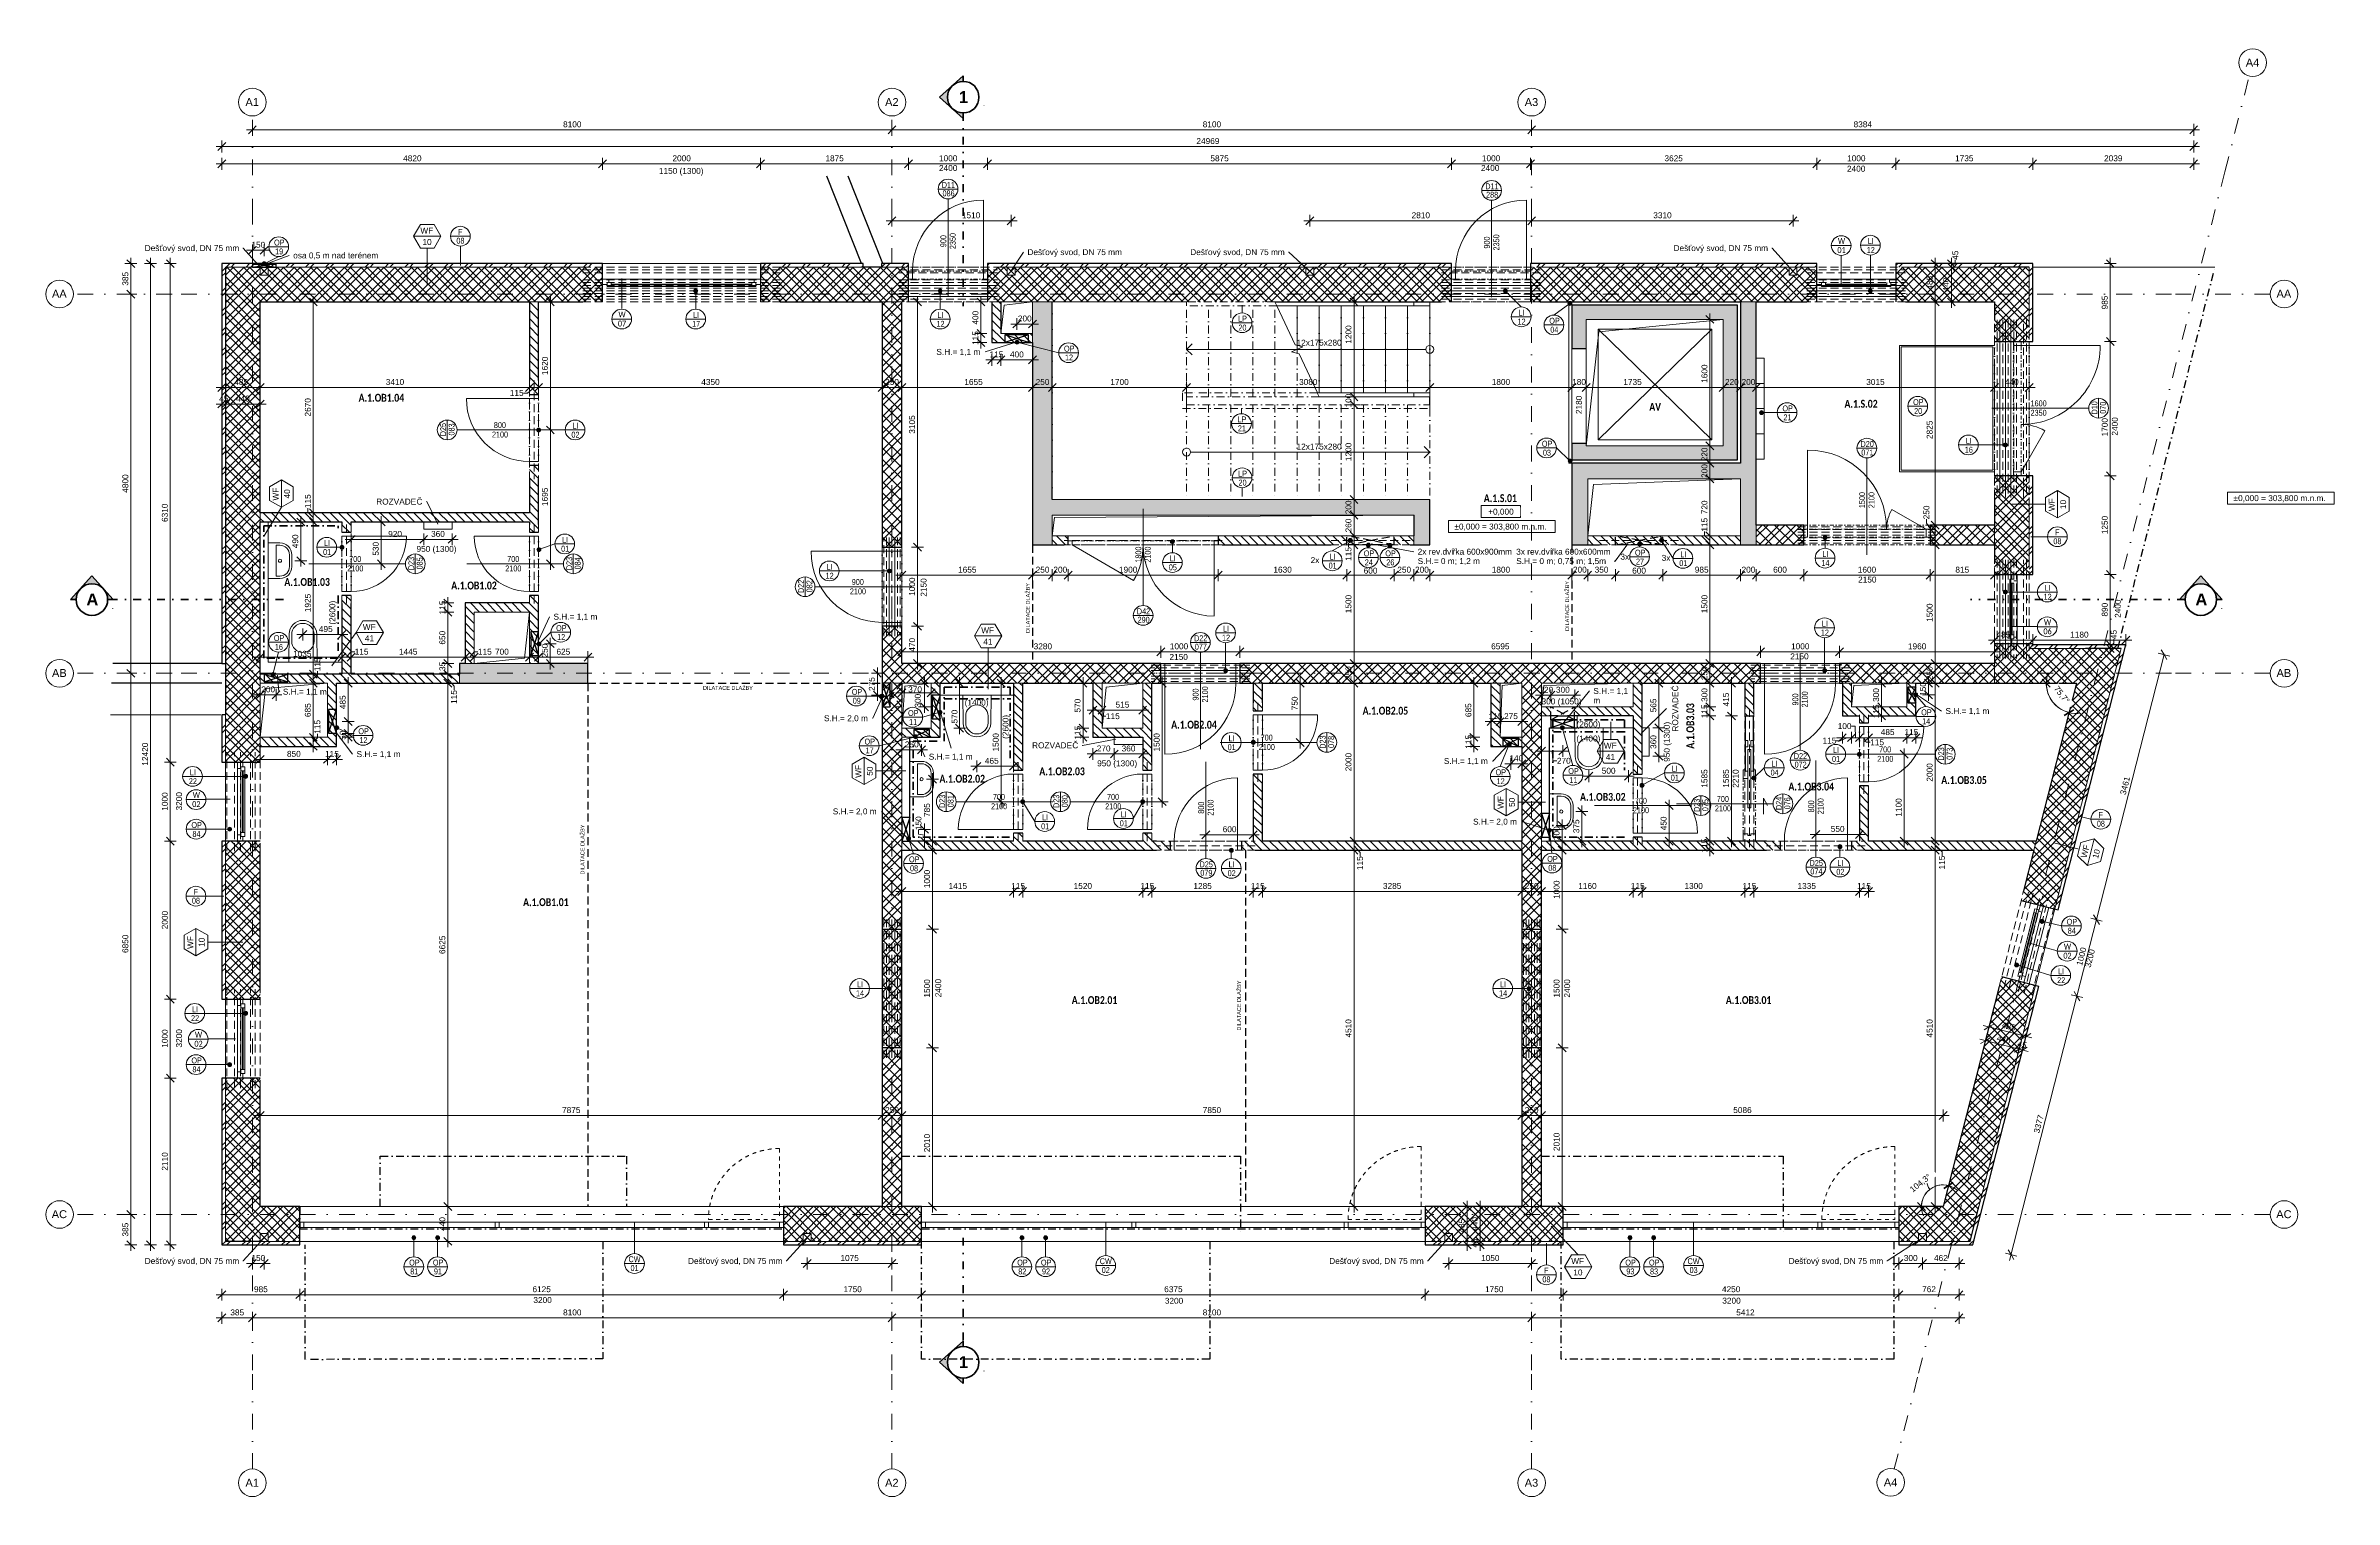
# Model space of a CAD drawing. Header units: millimetres. Extents: x -2616 to 42510, y -3604 to 14792.
# Drawn here: x -2616 to 26363, y -3604 to 14792 of the extents above; entities that cross this region are included whole.
import ezdxf

# ---------------------------------------------------------------- set-up
doc = ezdxf.new("R2010")
doc.units = ezdxf.units.MM
for name, pattern in [('HA_Dash_2mm-S1mm', [100, 50, -50]), ('HA_Dash_3mm-S1mm', [150, 100, -50]), ('HA_DashDot_10mm-S3mm', [500, 200, -150, 0, -150]), ('HA_DashDot_2_2mm-S0_6mm', [110, 50, -30, 0, -30]), ('HA_DashDot_4mm-S1mm', [200, 100, -50, 0, -50]), ('HA_DashDot_6mm-S2mm', [300, 100, -100, 0, -100])]:
    doc.linetypes.add(name, pattern=pattern)
for name, color, linetype, lineweight in [('A-____-____-DIMS', 9, 'Continuous', 5), ('A-____-____-DIMS-50', 9, 'Continuous', 5), ('A-____-NOTE-TEXT', 9, 'Continuous', 9), ('A-AREA-____-IDEN', 9, 'Continuous', 9), ('A-AREA-____-OTLN', 9, 'Continuous', 5), ('A-DETL-____-HDLN', 9, 'HA_Dash_3mm-S1mm', 25), ('A-DETL-____-OTLN', 9, 'Continuous', 25), ('A-DETL-____-THIN', 9, 'Continuous', 9), ('A-DETL-GENF-OTLN', 9, 'Continuous', 9), ('A-DOOR-____-IDEN', 9, 'Continuous', 9), ('A-DOOR-____-MCUT', 9, 'HA_DashDot_2_2mm-S0_6mm', 9), ('A-DOOR-____-OTLN', 9, 'Continuous', 9), ('A-DOOR-FRAM-MCUT', 9, 'Continuous', 9), ('A-FLOR-____-OTLN', 9, 'Continuous', 9), ('A-FLOR-____-OVHD', 9, 'HA_DashDot_4mm-S1mm', 25), ('A-FLOR-HRAL-IDEN', 9, 'Continuous', 9), ('A-FLOR-HRAL-MBND', 9, 'HA_DashDot_4mm-S1mm', 9), ('A-FLOR-HRAL-OTLN', 9, 'Continuous', 9), ('A-GENM-____-HDLN', 9, 'HA_Dash_3mm-S1mm', 9), ('A-GENM-____-IDEN', 9, 'Continuous', 9), ('A-GENM-____-MCUT', 9, 'HA_Dash_3mm-S1mm', 25), ('A-GENM-____-OTLN', 9, 'Continuous', 9), ('A-GLAZ-____-IDEN', 9, 'Continuous', 9), ('A-GLAZ-____-MCUT', 9, 'Continuous', 5), ('A-GLAZ-____-OTLN', 9, 'Continuous', 5), ('A-GLAZ-CURT-MCUT', 9, 'Continuous', 5), ('A-GLAZ-CURT-OTLN', 9, 'Continuous', 5), ('A-GLAZ-CWMG-MCUT', 9, 'Continuous', 5), ('A-GLAZ-CWMG-OTLN', 9, 'Continuous', 5), ('A-WALL-____-IDEN', 9, 'Continuous', 9), ('A-WALL-____-MCUT', 9, 'Continuous', 25), ('A-WALL-____-OTLN', 9, 'Continuous', 9), ('A-WALL-____-PATT', 9, 'Continuous', 25), ('G-____-____-DIMS', 9, 'Continuous', 5), ('G-____-____-SYMB', 9, 'Continuous', 5), ('G-____-____-TEXT', 9, 'Continuous', 5), ('I-WALL-____-MCUT', 9, 'Continuous', 25), ('I-WALL-____-OTLN', 9, 'Continuous', 9), ('M-HVAC-DUCT-OTLN', 9, 'Continuous', 9), ('P-SANR-FIXT-OTLN', 9, 'Continuous', 9), ('S-GRID-____-IDEN', 9, 'Continuous', 9), ('S-GRID-____-OTLN', 9, 'Continuous', 5), ('S-STRS-____-MBND', 9, 'HA_DashDot_4mm-S1mm', 9), ('S-STRS-____-OTLN', 9, 'Continuous', 9)]:
    doc.layers.add(name, color=color, linetype=linetype, lineweight=lineweight)
doc.styles.add('Arial', font='arial.ttf', dxfattribs={"height": 100})
doc.styles.add('Arial_1', font='arial.ttf', dxfattribs={"height": 75})
doc.styles.add('Arial_2', font='arial.ttf', dxfattribs={"width": 0.8, "height": 75})
doc.styles.add('Arial_3', font='arial.ttf', dxfattribs={"height": 50})
doc.styles.add('Arial_B', font='arialbd.ttf', dxfattribs={"height": 150})
doc.styles.add('Calibri', font='calibri.ttf', dxfattribs={"width": 0.8, "height": 75})
doc.styles.add('Calibri_B', font='calibrib.ttf', dxfattribs={"width": 0.8, "height": 100})
doc.dimstyles.new('Diagonal_-_1_5mm_Arial', dxfattribs={"dimscale": 304.8, "dimtxt": 76.519455, "dimasz": 0.328084, "dimexe": 0.393701, "dimexo": 0.246063, "dimgap": 0.287073, "dimtad": 1, "dimdec": 0, "dimzin": 0, "dimdsep": 46, "dimtxsty": 'Arial_1', "dimblk1": 'OBLIQUE', "dimblk2": 'OBLIQUE', "dimsah": 1, "dimcen": 0.09, "dimdle": 0.393701, "dimadec": 1, "dimazin": 0, "dimtfac": 1, "dimtdec": 4, "dimtix": 1, "dimtmove": 1, "dimatfit": 3, "dimfxl": 1, "dimtvp": 1, "dimtfill": 1, "dimtolj": 1, "dimtzin": 0, "dimarcsym": 2})
doc.dimstyles.new('Diagonal_-_1_5mm_Arial_1', dxfattribs={"dimscale": 304.8, "dimtxt": 76.519455, "dimasz": 0.328084, "dimexe": 0.393701, "dimexo": 0.246063, "dimgap": 0.287073, "dimtad": 1, "dimdec": 0, "dimzin": 0, "dimdsep": 46, "dimtxsty": 'Arial_1', "dimblk1": 'OBLIQUE', "dimblk2": 'OBLIQUE', "dimsah": 1, "dimcen": 0.09, "dimdle": 0.393701, "dimadec": 1, "dimazin": 0, "dimtfac": 1, "dimtdec": 4, "dimtix": 1, "dimtmove": 0, "dimatfit": 3, "dimfxl": 1, "dimtvp": 1, "dimtfill": 1, "dimtolj": 1, "dimtzin": 0, "dimarcsym": 2})
doc.dimstyles.new('Inner_Dimensions', dxfattribs={"dimscale": 304.8, "dimtxt": 76.519455, "dimasz": 0.328084, "dimexe": 0.246063, "dimexo": 0.0625, "dimgap": 0.032808, "dimtad": 1, "dimdec": 0, "dimzin": 0, "dimdsep": 46, "dimtxsty": 'Arial_1', "dimblk1": 'OBLIQUE', "dimblk2": 'OBLIQUE', "dimsah": 1, "dimcen": 0.09, "dimdle": 0.246063, "dimazin": 0, "dimtfac": 1, "dimtdec": 4, "dimtix": 1, "dimtmove": 0, "dimatfit": 3, "dimfxl": 0.246063, "dimfxlon": 1, "dimtvp": 1, "dimtolj": 1, "dimtzin": 0, "dimlwd": 9, "dimlwe": 9, "dimarcsym": 2})
doc.dimstyles.new('Inner_Dimensions_1', dxfattribs={"dimscale": 304.8, "dimtxt": 76.519455, "dimasz": 0.328084, "dimexe": 0.246063, "dimexo": 0.0625, "dimgap": 0.032808, "dimtad": 1, "dimdec": 0, "dimzin": 0, "dimdsep": 46, "dimtxsty": 'Arial_1', "dimblk1": 'OBLIQUE', "dimblk2": 'OBLIQUE', "dimsah": 1, "dimcen": 0.09, "dimdle": 0.246063, "dimazin": 0, "dimtfac": 1, "dimtdec": 4, "dimtix": 1, "dimtmove": 1, "dimatfit": 3, "dimfxl": 0.246063, "dimfxlon": 1, "dimtvp": 1, "dimtolj": 1, "dimtzin": 0, "dimlwd": 9, "dimlwe": 9, "dimarcsym": 2})
doc.dimstyles.new('Inner_Dimensions_2', dxfattribs={"dimscale": 304.8, "dimtxt": 76.519455, "dimasz": 0.328084, "dimexe": 0.246063, "dimexo": 0.0625, "dimgap": 0.032808, "dimtad": 1, "dimdec": 0, "dimzin": 0, "dimdsep": 46, "dimtxsty": 'Arial_1', "dimblk1": 'OBLIQUE', "dimblk2": 'OBLIQUE', "dimsah": 1, "dimcen": 0.09, "dimdle": 0.246063, "dimazin": 0, "dimtfac": 1, "dimtdec": 4, "dimtix": 1, "dimtmove": 2, "dimatfit": 3, "dimfxl": 0.246063, "dimfxlon": 1, "dimtvp": 1, "dimtolj": 1, "dimtzin": 0, "dimlwd": 9, "dimlwe": 9, "dimarcsym": 2})
pattern_1 = [(45, (0, 0), (-106.066, 106.066), []), (45, (75, 0), (-106.066, 106.066), []), (315, (0, 0), (106.066, 106.066), []), (315, (75, 0), (106.066, 106.066), [])]
pattern_2 = [(45, (0, 0), (-106.066, 106.066), []), (45, (75, 0), (-106.066, 106.066), []), (315, (0, 0), (70.71068, 70.71068), [])]
pattern_3 = [(135, (0, 0), (-53.033, -53.033), [])]
pattern_4 = [(45, (0, 0), (-125.7236, 125.7236), []), (45, (0, 190.5), (-125.7236, 125.7236), [])]

# ---------------------------------------------------------------- blocks, each defined once
blk = doc.blocks.new('HA_DR_Single_Swing_Solid - In_OJ_700x2100-2215883-DSP_1NP-A')
at = {"layer": 'A-DOOR-____-MCUT'}
for p, q in [((-350, 57.5), (350, 57.5)), ((-350, -57.5), (350, -57.5))]:
    blk.add_line(p, q, dxfattribs=at)
at = {"layer": 'A-DOOR-____-OTLN', "lineweight": 5}
blk.add_line((350, 757.5), (350, 57.5), dxfattribs=at)
blk.add_arc((350, 57.5), 700, 90, 180, dxfattribs=at)
at = {"layer": 'A-DOOR-FRAM-MCUT'}
for p, q in [((-350, 57.5), (-350, -57.5)), ((350, -57.5), (350, 57.5))]:
    blk.add_line(p, q, dxfattribs=at)
blk = doc.blocks.new('HA_DR_Single_Swing_Solid - In_OJ_700x2100-2215885-DSP_1NP-A')
at = {"layer": 'A-DOOR-____-MCUT'}
for p, q in [((-350, 57.5), (350, 57.5)), ((-350, -57.5), (350, -57.5))]:
    blk.add_line(p, q, dxfattribs=at)
at = {"layer": 'A-DOOR-____-OTLN', "lineweight": 5}
blk.add_line((350, -757.5), (350, -57.5), dxfattribs=at)
blk.add_arc((350, -57.5), 700, 180, 270, dxfattribs=at)
at = {"layer": 'A-DOOR-FRAM-MCUT'}
for p, q in [((-350, -57.5), (-350, 57.5)), ((350, 57.5), (350, -57.5))]:
    blk.add_line(p, q, dxfattribs=at)
blk = doc.blocks.new('HA_DR_Single_Swing_Solid - In_OJ_800x2100-2215786-DSP_1NP-A')
at = {"layer": 'A-DOOR-____-MCUT'}
for p, q in [((-400, 57.5), (400, 57.5)), ((-400, -57.5), (400, -57.5))]:
    blk.add_line(p, q, dxfattribs=at)
at = {"layer": 'A-DOOR-____-OTLN', "lineweight": 5}
blk.add_line((400, 857.5), (400, 57.5), dxfattribs=at)
blk.add_arc((400, 57.5), 800, 90, 180, dxfattribs=at)
at = {"layer": 'A-DOOR-FRAM-MCUT'}
for p, q in [((-400, 57.5), (-400, -57.5)), ((400, -57.5), (400, 57.5))]:
    blk.add_line(p, q, dxfattribs=at)
blk = doc.blocks.new('HA_DR_Single_Swing_Solid - In_OJ_900x2100_Vstupni-2215765-DSP_1NP-A')
at = {"layer": 'A-DOOR-____-MCUT'}
for p, q in [((-450, 125), (450, 125)), ((-450, -125), (450, -125))]:
    blk.add_line(p, q, dxfattribs=at)
at = {"layer": 'A-DOOR-____-OTLN', "lineweight": 5}
blk.add_line((450, 1025), (450, 125), dxfattribs=at)
at = {"layer": 'A-DOOR-____-OTLN'}
for p, q in [((-500, 125), (500, 125)), ((-500, -125), (500, -125))]:
    blk.add_line(p, q, dxfattribs=at)
at = {"layer": 'A-DOOR-____-OTLN', "lineweight": 5}
blk.add_arc((450, 125), 900, 90, 180, dxfattribs=at)
at = {"layer": 'A-DOOR-FRAM-MCUT'}
for p, q in [((-450, 125), (-450, -125)), ((450, -125), (450, 125))]:
    blk.add_line(p, q, dxfattribs=at)
blk = doc.blocks.new('HA_DR_Single_Swing_Solid_ButtFrame - In_FAS_900x2350_Unik-2108754-DSP_1NP-A')
at = {"layer": 'A-DOOR-____-MCUT'}
for p, q in [((500, 220), (-500, 220)), ((-450, 170), (450, 170)), ((-450, 70), (450, 70)), ((500, -220), (-500, -220))]:
    blk.add_line(p, q, dxfattribs=at)
at = {"layer": 'A-DOOR-____-OTLN', "lineweight": 5}
blk.add_line((450, 1070), (450, 170), dxfattribs=at)
blk.add_arc((450, 170), 900, 90, 180, dxfattribs=at)
at = {"layer": 'A-DOOR-FRAM-MCUT'}
for p, q in [((-500, 170), (-450, 170)), ((-450, 70), (-500, 70)), ((-450, 170), (-450, 70)), ((450, 170), (500, 170)), ((450, 70), (450, 170)), ((500, 70), (450, 70))]:
    blk.add_line(p, q, dxfattribs=at)
blk = doc.blocks.new('HA_DR_Single_SlidingToPocket_Solid - In_OJ_700x2100-2195884-DSP_1NP-A')
at = {"layer": 'A-DOOR-____-MCUT'}
for p, q in [((-350, 78), (350, 78)), ((-350, -77), (350, -77))]:
    blk.add_line(p, q, dxfattribs=at)
at = {"layer": 'A-DOOR-____-MCUT', "linetype": 'Continuous', "lineweight": 5}
for p, q in [((720, 19), (-20, 19)), ((-20, 19), (-20, -20)), ((720, -20), (720, 19)), ((100, -177), (-100, -177)), ((-20, -20), (350, -20)), ((100, -177), (8, -231)), ((442, -20), (720, -20))]:
    blk.add_line(p, q, dxfattribs=at)
at = {"layer": 'A-DOOR-FRAM-MCUT'}
for p, q in [((-350, 78), (-443, 78)), ((-370, -20), (-370, 20)), ((-370, 20), (-350, 20)), ((-350, 20), (-350, 78)), ((462, 78), (350, 78)), ((350, 78), (350, 20)), ((350, 20), (442, 20)), ((442, 20), (442, 47)), ((462, 58), (462, 78)), ((752, 47), (752, 20)), ((752, 20), (832, 20)), ((832, 20), (832, 47)), ((-443, -77), (-350, -77)), ((-350, -20), (-370, -20)), ((-350, -77), (-350, -20)), ((442, -20), (350, -20)), ((350, -20), (350, -77)), ((350, -77), (462, -77)), ((442, -47), (442, -20)), ((462, -77), (462, -57)), ((752, -20), (752, -47)), ((832, -20), (752, -20)), ((832, -47), (832, -20))]:
    blk.add_line(p, q, dxfattribs=at)
blk = doc.blocks.new('Top Rail Type - Top Rail_Internal_-1380920-DSP_1NP-A')
at = {"layer": 'A-FLOR-HRAL-OTLN'}
for p, q in [((14710, 11499.6), (14710, 11549.6)), ((14910, 11549.6), (14910, 11499.6))]:
    blk.add_line(p, q, dxfattribs=at)
blk = doc.blocks.new('Top Rail Type - Top Rail_Internal_-V1-DSP_1NP-A')
at = {"layer": 'A-FLOR-HRAL-MBND'}
for p, q in [((11830, 11500), (11830, 11550)), ((12950, 11550), (11830, 11550)), ((12974, 11500), (11830, 11500))]:
    blk.add_line(p, q, dxfattribs=at)
at = {"layer": 'A-FLOR-HRAL-OTLN'}
for p, q in [((12950, 11550), (12974, 11500)), ((14910, 11550), (12950, 11550)), ((14910, 11500), (12974, 11500)), ((14910, 11500), (14910, 11550))]:
    blk.add_line(p, q, dxfattribs=at)
blk = doc.blocks.new('Top Rail Type - Top Rail_Internal_-1380936-DSP_1NP-A')
at = {"layer": 'A-FLOR-HRAL-OTLN'}
for p, q in [((14710, 10350.4), (14710, 10400.4)), ((14910, 10400.4), (14910, 10350.4))]:
    blk.add_line(p, q, dxfattribs=at)
blk = doc.blocks.new('Top Rail Type - Top Rail_Internal_-V2-DSP_1NP-A')
at = {"layer": 'A-FLOR-HRAL-MBND'}
for p, q in [((11780, 10400), (11780, 10200)), ((11905, 10400), (11780, 10400)), ((11780, 10200), (14910, 10200)), ((11830, 10350), (11830, 10250)), ((11905, 10350), (11830, 10350)), ((11830, 10250), (14910, 10250)), ((13486, 10400), (11905, 10400)), ((13510, 10350), (11905, 10350)), ((14910, 10250), (14910, 10200))]:
    blk.add_line(p, q, dxfattribs=at)
at = {"layer": 'A-FLOR-HRAL-OTLN'}
for p, q in [((13486, 10400), (13510, 10350)), ((14910, 10400), (13486, 10400)), ((14910, 10350), (13510, 10350)), ((14910, 10350), (14910, 10400))]:
    blk.add_line(p, q, dxfattribs=at)
blk = doc.blocks.new('HA_WD_SinglePanel - 1000x3200-2168127-DSP_1NP-A')
at = {"layer": 'A-GLAZ-____-MCUT'}
for p, q in [((-440, 25), (-440, -25)), ((-390, 25), (-440, 25)), ((-390, -25), (-390, 25)), ((390, 5), (-390, 5)), ((390, 25), (390, -25)), ((440, 25), (390, 25)), ((440, -25), (440, 25)), ((-500, 0), (-440, 0)), ((-420, -70), (-500, -70)), ((-440, -25), (-390, -25)), ((-420, -25), (-420, -70)), ((390, -5), (-390, -5)), ((390, -25), (440, -25)), ((420, -70), (420, -25)), ((500, -70), (420, -70)), ((440, 0), (500, 0))]:
    blk.add_line(p, q, dxfattribs=at)
at = {"layer": 'A-GLAZ-____-OTLN'}
for p, q in [((-440, -25), (-440, 25)), ((440, 25), (-440, 25)), ((390, 25), (-390, 25)), ((440, 25), (440, -25)), ((-440, -25), (440, -25)), ((420, -70), (-420, -70)), ((390, -25), (-390, -25))]:
    blk.add_line(p, q, dxfattribs=at)
blk = doc.blocks.new('HA_WD_SinglePanel - 1000x3200-2168126-DSP_1NP-A')
at = {"layer": 'A-GLAZ-____-MCUT'}
for p, q in [((-420, 70), (-500, 70)), ((-500, 0), (-440, 0)), ((-440, -25), (-440, 25)), ((-440, 25), (-390, 25)), ((-420, 25), (-420, 70)), ((-390, 25), (-390, -25)), ((390, 5), (-390, 5)), ((390, -25), (390, 25)), ((390, 25), (440, 25)), ((500, 70), (420, 70)), ((420, 70), (420, 25)), ((440, 25), (440, -25)), ((440, 0), (500, 0)), ((-390, -25), (-440, -25)), ((390, -5), (-390, -5)), ((440, -25), (390, -25))]:
    blk.add_line(p, q, dxfattribs=at)
at = {"layer": 'A-GLAZ-____-OTLN'}
for p, q in [((440, 25), (-440, 25)), ((-440, -25), (-440, 25)), ((420, 70), (-420, 70)), ((390, 25), (-390, 25)), ((440, 25), (440, -25)), ((-440, -25), (440, -25)), ((390, -25), (-390, -25))]:
    blk.add_line(p, q, dxfattribs=at)
blk = doc.blocks.new('HA_WD_SinglePanel - 2000x1150-2168136-DSP_1NP-A')
at = {"layer": 'A-GLAZ-____-MCUT'}
for p, q in [((-1000, 70), (-1000, 0)), ((-920, 70), (-1000, 70)), ((-1000, 0), (-940, 0)), ((-940, -25), (-940, 25)), ((-920, 25), (-920, 70)), ((-890, 25), (-890, -25)), ((890, 5), (-890, 5)), ((890, -25), (890, 25)), ((1000, 70), (920, 70)), ((920, 70), (920, 25)), ((940, 25), (940, -25)), ((940, 0), (1000, 0)), ((1000, 0), (1000, 70)), ((-890, -25), (-940, -25)), ((890, -5), (-890, -5)), ((940, -25), (890, -25))]:
    blk.add_line(p, q, dxfattribs=at)
at = {"layer": 'A-GLAZ-____-OTLN'}
for p, q in [((-940, -25), (-940, 25)), ((920, 70), (-920, 70)), ((940, 25), (940, -25)), ((-940, -25), (940, -25)), ((890, -25), (-890, -25))]:
    blk.add_line(p, q, dxfattribs=at)
blk = doc.blocks.new('HA_WD_SinglePanel - 1000x2400-2168134-DSP_1NP-A')
at = {"layer": 'A-GLAZ-____-MCUT'}
for p, q in [((-420, 70), (-500, 70)), ((-500, 0), (-440, 0)), ((-440, -25), (-440, 25)), ((-420, 25), (-420, 70)), ((-390, 25), (-390, -25)), ((390, 5), (-390, 5)), ((390, -25), (390, 25)), ((500, 70), (420, 70)), ((420, 70), (420, 25)), ((440, 25), (440, -25)), ((440, 0), (500, 0)), ((-390, -25), (-440, -25)), ((390, -5), (-390, -5)), ((440, -25), (390, -25))]:
    blk.add_line(p, q, dxfattribs=at)
at = {"layer": 'A-GLAZ-____-OTLN'}
for p, q in [((-440, -25), (-440, 25)), ((420, 70), (-420, 70)), ((440, 25), (440, -25)), ((-440, -25), (440, -25)), ((390, -25), (-390, -25))]:
    blk.add_line(p, q, dxfattribs=at)
blk = doc.blocks.new('HA_WD_SinglePanel - 875x2400-2168138-DSP_1NP-A')
at = {"layer": 'A-GLAZ-____-MCUT'}
for p, q in [((-358, 70), (-438, 70)), ((-438, 0), (-378, 0)), ((-378, -25), (-378, 25)), ((-358, 25), (-358, 70)), ((-328, 25), (-328, -25)), ((327, 5), (-328, 5)), ((327, -25), (327, 25)), ((437, 70), (357, 70)), ((357, 70), (357, 25)), ((377, 25), (377, -25)), ((377, 0), (437, 0)), ((-328, -25), (-378, -25)), ((327, -5), (-328, -5)), ((377, -25), (327, -25))]:
    blk.add_line(p, q, dxfattribs=at)
at = {"layer": 'A-GLAZ-____-OTLN'}
for p, q in [((-378, -25), (-378, 25)), ((357, 70), (-358, 70)), ((377, 25), (377, -25)), ((-378, -25), (377, -25)), ((327, -25), (-328, -25))]:
    blk.add_line(p, q, dxfattribs=at)
blk = doc.blocks.new('HA_DR_Double_Swing_Solid_FrameButt - In_FAS_1600x2350_1000-2125293-DSP_1NP-A')
at = {"layer": 'A-DOOR-____-MCUT'}
for p, q in [((850, 220), (-850, 220)), ((850, -220), (-850, -220)), ((-800, -20), (800, -20)), ((-800, -120), (800, -120))]:
    blk.add_line(p, q, dxfattribs=at)
at = {"layer": 'A-DOOR-____-OTLN', "lineweight": 5}
for p, q in [((-748, -150), (-800, -120)), ((-688, -185), (-748, -150)), ((-627, -220), (-687, -185)), ((-280, -420), (-627, -220)), ((800, -1120), (800, -120))]:
    blk.add_line(p, q, dxfattribs=at)
for centre, radius, start, end in [((-800, -120), 600, 330, 360), ((800, -120), 1000, 180, 270)]:
    blk.add_arc(centre, radius, start, end, dxfattribs=at)
at = {"layer": 'A-DOOR-FRAM-MCUT'}
for p, q in [((-800, -20), (-850, -20)), ((-850, -120), (-800, -120)), ((-800, -120), (-800, -20)), ((850, -20), (800, -20)), ((800, -20), (800, -120)), ((800, -120), (850, -120))]:
    blk.add_line(p, q, dxfattribs=at)
blk = doc.blocks.new('HA_GM_Shaft_Rectangle - Default-2240305-DSP_1NP-A')
at = {"layer": 'A-DETL-GENF-OTLN'}
for p, q in [((68.5, -68.5), (850, 0)), ((0, -685), (68.5, -68.5))]:
    blk.add_line(p, q, dxfattribs=at)
at = {"layer": 'A-GENM-____-OTLN'}
for p, q in [((0, -685), (0, 0)), ((0, 0), (850, 0)), ((850, 0), (850, -685)), ((850, -685), (0, -685))]:
    blk.add_line(p, q, dxfattribs=at)
blk = doc.blocks.new('HA_GM_Shaft_Rectangle - Default-2240303-DSP_1NP-A')
at = {"layer": 'A-DETL-GENF-OTLN'}
for p, q in [((65, -65), (700, 0)), ((0, -650), (65, -65))]:
    blk.add_line(p, q, dxfattribs=at)
at = {"layer": 'A-GENM-____-OTLN'}
for p, q in [((0, -650), (0, 0)), ((0, 0), (700, 0)), ((700, 0), (700, -650)), ((700, -650), (0, -650))]:
    blk.add_line(p, q, dxfattribs=at)
blk = doc.blocks.new('HA_GM_Shaft_Rectangle - Default-2240307-DSP_1NP-A')
at = {"layer": 'A-DETL-GENF-OTLN'}
for p, q in [((37, -37), (370, 0)), ((0, -570), (37, -37))]:
    blk.add_line(p, q, dxfattribs=at)
at = {"layer": 'A-GENM-____-OTLN'}
for p, q in [((0, -570), (0, 0)), ((0, 0), (370, 0)), ((370, 0), (370, -570)), ((370, -570), (0, -570))]:
    blk.add_line(p, q, dxfattribs=at)
blk = doc.blocks.new('HA_GM_Shaft_Rectangle - Default-2240317-DSP_1NP-A')
at = {"layer": 'A-DETL-GENF-OTLN'}
for p, q in [((51.5, -51.5), (515, 0)), ((0, -570), (51.5, -51.5))]:
    blk.add_line(p, q, dxfattribs=at)
at = {"layer": 'A-GENM-____-OTLN'}
for p, q in [((0, -570), (0, 0)), ((0, 0), (515, 0)), ((515, 0), (515, -570)), ((515, -570), (0, -570))]:
    blk.add_line(p, q, dxfattribs=at)
blk = doc.blocks.new('HA_GM_Shaft_Rectangle - Default-2240311-DSP_1NP-A')
at = {"layer": 'A-DETL-GENF-OTLN'}
for p, q in [((27.5, -27.5), (275, 0)), ((0, -685), (27.5, -27.5))]:
    blk.add_line(p, q, dxfattribs=at)
at = {"layer": 'A-GENM-____-OTLN'}
for p, q in [((0, -685), (0, 0)), ((0, 0), (275, 0)), ((275, 0), (275, -685)), ((275, -685), (0, -685))]:
    blk.add_line(p, q, dxfattribs=at)
blk = doc.blocks.new('HA_GM_Shaft_Rectangle - Default-2246622-DSP_1NP-A')
at = {"layer": 'A-DETL-GENF-OTLN'}
for p, q in [((30, -30), (1160, 0)), ((0, -300), (30, -30))]:
    blk.add_line(p, q, dxfattribs=at)
at = {"layer": 'A-GENM-____-OTLN'}
for p, q in [((0, -300), (0, 0)), ((0, 0), (1160, 0)), ((1160, 0), (1160, -300)), ((1160, -300), (0, -300))]:
    blk.add_line(p, q, dxfattribs=at)
blk = doc.blocks.new('HA_GM_Shaft_Rectangle - Default-2240313-DSP_1NP-A')
at = {"layer": 'A-DETL-GENF-OTLN'}
for p, q in [((30, -30), (700, 0)), ((0, -300), (30, -30))]:
    blk.add_line(p, q, dxfattribs=at)
at = {"layer": 'A-GENM-____-OTLN'}
for p, q in [((0, -300), (0, 0)), ((0, 0), (700, 0)), ((700, 0), (700, -300)), ((700, -300), (0, -300))]:
    blk.add_line(p, q, dxfattribs=at)
blk = doc.blocks.new('HA_GM_Shaft_Rectangle - Default-2240301-DSP_1NP-A')
at = {"layer": 'A-DETL-GENF-OTLN'}
for p, q in [((26, -26), (4580, 0)), ((0, -260), (26, -26))]:
    blk.add_line(p, q, dxfattribs=at)
at = {"layer": 'A-GENM-____-OTLN'}
for p, q in [((0, -260), (0, 0)), ((0, 0), (4580, 0)), ((4580, 0), (4580, -260)), ((4580, -260), (0, -260))]:
    blk.add_line(p, q, dxfattribs=at)
blk = doc.blocks.new('HA_GM_Shaft_Rectangle - Default-2240319-DSP_1NP-A')
at = {"layer": 'A-DETL-GENF-OTLN'}
for p, q in [((160, -160), (1735, 0)), ((0, -1600), (160, -160))]:
    blk.add_line(p, q, dxfattribs=at)
at = {"layer": 'A-GENM-____-OTLN'}
for p, q in [((0, -1600), (0, 0)), ((0, 0), (1735, 0)), ((1735, 0), (1735, -1600)), ((1735, -1600), (0, -1600))]:
    blk.add_line(p, q, dxfattribs=at)
blk = doc.blocks.new('HA_GM_Shaft_Rectangle - Default-2240315-DSP_1NP-A')
at = {"layer": 'A-DETL-GENF-OTLN'}
for p, q in [((40, -40), (400.4, 0)), ((0, -400), (40, -40))]:
    blk.add_line(p, q, dxfattribs=at)
at = {"layer": 'A-GENM-____-OTLN'}
for p, q in [((0, -400), (0, 0)), ((0, 0), (400.4, 0)), ((400.4, 0), (400.4, -400)), ((400.4, -400), (0, -400))]:
    blk.add_line(p, q, dxfattribs=at)
blk = doc.blocks.new('ABMV_Toilet_WallHung - Default-1481197-DSP_1NP-A')
at = {"layer": 'A-GENM-____-OTLN'}
for p, q in [((-50, 432), (-55, 75)), ((-16, 426), (-16, 340)), ((266, 340), (266, 426)), ((305, 75), (300, 432))]:
    blk.add_line(p, q, dxfattribs=at)
for centre, radius, start, end in [((125, 430), 175, 0.7323, 179.2677), ((125, 426), 141, 0, 180), ((125, 340), 141, 180, 360)]:
    blk.add_arc(centre, radius, start, end, dxfattribs=at)
blk = doc.blocks.new('ABMV_WashBasin_Generic - 450x300-1481137-DSP_1NP-A')
at = {"layer": 'P-SANR-FIXT-OTLN'}
for p, q in [((200, 350), (50, 350)), ((50, 320), (200, 320)), ((-100, 200), (-100, 50)), ((-70, 150), (-70, 200)), ((320, 150), (-70, 150)), ((320, 200), (320, 150)), ((350, 50), (350, 200))]:
    blk.add_line(p, q, dxfattribs=at)
for centre, radius, start, end in [((50, 200), 150, 90, 180), ((50, 200), 120, 90, 180), ((200, 200), 150, 360, 90), ((200, 200), 120, 360, 90), ((125, 200), 20, 90, 270), ((125, 200), 20, 270, 90)]:
    blk.add_arc(centre, radius, start, end, dxfattribs=at)
blk = doc.blocks.new('ABMV_WashBasin_Generic - 450x300-2226370-DSP_1NP-A')
at = {"layer": 'P-SANR-FIXT-OTLN'}
for p, q in [((200, 350), (50, 350)), ((50, 320), (200, 320)), ((-100, 200), (-100, 50)), ((-70, 150), (-70, 200)), ((320, 150), (-70, 150)), ((320, 200), (320, 150)), ((350, 50), (350, 200))]:
    blk.add_line(p, q, dxfattribs=at)
for centre, radius, start, end in [((50, 200), 150, 90, 180), ((50, 200), 120, 90, 180), ((200, 200), 150, 360, 90), ((200, 200), 120, 360, 90), ((125, 200), 20, 90, 270), ((125, 200), 20, 270, 90)]:
    blk.add_arc(centre, radius, start, end, dxfattribs=at)
blk = doc.blocks.new('HA_DR_Double_Swing_Solid_FrameButt - In_OBJ_1500x2100_1000-2125295-DSP_1NP-A')
at = {"layer": 'A-DOOR-____-MCUT'}
for p, q in [((800, 125), (-800, 125)), ((-750, 25), (750, 25)), ((800, -125), (-800, -125)), ((-750, -75), (750, -75))]:
    blk.add_line(p, q, dxfattribs=at)
at = {"layer": 'A-DOOR-____-OTLN', "lineweight": 5}
for p, q in [((-698, -105), (-750, -75)), ((-663, -125), (-698, -105)), ((-317, -325), (-663, -125)), ((750, -1075), (750, -75))]:
    blk.add_line(p, q, dxfattribs=at)
for centre, radius, start, end in [((-750, -75), 500, 330, 0), ((750, -75), 1000, 180, 270)]:
    blk.add_arc(centre, radius, start, end, dxfattribs=at)
at = {"layer": 'A-DOOR-FRAM-MCUT'}
for p, q in [((-750, 25), (-800, 25)), ((-750, -75), (-750, 25)), ((800, 25), (750, 25)), ((750, 25), (750, -75)), ((-800, -75), (-750, -75)), ((750, -75), (800, -75))]:
    blk.add_line(p, q, dxfattribs=at)
blk = doc.blocks.new('HA_GM_Shaft_Rectangle - Default-2261063-DSP_1NP-A')
at = {"layer": 'A-DETL-GENF-OTLN'}
for p, q in [((72, -72), (1935, 0)), ((0, -720), (72, -72))]:
    blk.add_line(p, q, dxfattribs=at)
at = {"layer": 'A-GENM-____-OTLN'}
for p, q in [((0, -720), (0, 0)), ((0, 0), (1935, 0)), ((1935, 0), (1935, -720)), ((1935, -720), (0, -720))]:
    blk.add_line(p, q, dxfattribs=at)
blk = doc.blocks.new('Systémový panel - Sklo-2011739-DSP_1NP-A')
at = {"layer": 'A-GLAZ-CURT-MCUT'}
for p, q in [((1212.5, 0), (-1212.5, 0)), ((-1212.5, 0), (-1212.5, -70)), ((1212.5, -70), (1212.5, 0)), ((-1212.5, -70), (1212.5, -70))]:
    blk.add_line(p, q, dxfattribs=at)
blk = doc.blocks.new('Obdélníková příčel - 50x70mm EXT-2011740-DSP_1NP-A')
at = {"layer": 'A-GLAZ-CWMG-MCUT'}
for p, q in [((-50, 70), (0, 70)), ((-50, 0), (-50, 70)), ((0, 0), (-50, 0)), ((0, 70), (0, 0))]:
    blk.add_line(p, q, dxfattribs=at)
blk = doc.blocks.new('ABMV_CW_Single_Swing_Generic - Ex_Glass_SKLOPNE-2011742-DSP_1NP-A')
at = {"layer": 'A-DOOR-____-OTLN', "linetype": 'HA_Dash_2mm-S1mm', "lineweight": 5}
for p in [(450, 930), (-450, 30)]:
    blk.add_line(p, (450, 30), dxfattribs=at)
blk.add_arc((450, 30), 900, 90, 180, dxfattribs=at)
blk = doc.blocks.new('Obdélníková příčel - 50x70mm EXT-1501617-DSP_1NP-A')
at = {"layer": 'A-GLAZ-CWMG-OTLN'}
for p, q in [((6675, -95), (5775, -95)), ((6675, -165), (5775, -165))]:
    blk.add_line(p, q, dxfattribs=at)
blk = doc.blocks.new('Obdélníková příčel - 50x70mm EXT-2011734-DSP_1NP-A')
at = {"layer": 'A-GLAZ-CWMG-MCUT'}
for p, q in [((-25, 70), (25, 70)), ((-25, 0), (-25, 70)), ((25, 0), (-25, 0)), ((25, 70), (25, 0))]:
    blk.add_line(p, q, dxfattribs=at)
blk = doc.blocks.new('Systémový panel - Sklo-2011743-DSP_1NP-A')
at = {"layer": 'A-GLAZ-CURT-MCUT'}
for p, q in [((1300, 0), (-1300, 0)), ((-1300, 0), (-1300, -70)), ((1300, -70), (1300, 0)), ((-1300, -70), (1300, -70))]:
    blk.add_line(p, q, dxfattribs=at)
blk = doc.blocks.new('Systémový panel - Sklo-2012391-DSP_1NP-A')
at = {"layer": 'A-GLAZ-CURT-MCUT'}
for p, q in [((1306.25, 0), (-1306.25, 0)), ((-1306.25, 0), (-1306.25, -70)), ((1306.25, -70), (1306.25, 0)), ((-1306.25, -70), (1306.25, -70))]:
    blk.add_line(p, q, dxfattribs=at)
blk = doc.blocks.new('ABMV_CW_Single_Swing_Generic - Ex_Glass_SKLOPNE-2012392-DSP_1NP-A')
at = {"layer": 'A-DOOR-____-OTLN', "linetype": 'HA_Dash_2mm-S1mm', "lineweight": 5}
for p in [(462.5, 955), (-462.5, 30)]:
    blk.add_line(p, (462.5, 30), dxfattribs=at)
blk.add_arc((462.5, 30), 925, 90, 180, dxfattribs=at)
blk = doc.blocks.new('Obdélníková příčel - 50x70mm EXT-1501721-DSP_1NP-A')
at = {"layer": 'A-GLAZ-CWMG-OTLN'}
for p, q in [((14800, -95), (13875, -95)), ((14800, -165), (13875, -165))]:
    blk.add_line(p, q, dxfattribs=at)
blk = doc.blocks.new('Systémový panel - Sklo-2012393-DSP_1NP-A')
at = {"layer": 'A-GLAZ-CURT-MCUT'}
for p, q in [((1318.75, 0), (-1318.75, 0)), ((-1318.75, 0), (-1318.75, -70)), ((1318.75, -70), (1318.75, 0)), ((-1318.75, -70), (1318.75, -70))]:
    blk.add_line(p, q, dxfattribs=at)
blk = doc.blocks.new('Systémový panel - Sklo-2012829-DSP_1NP-A')
at = {"layer": 'A-GLAZ-CURT-MCUT'}
for p, q in [((1587.5, 0), (-1587.5, 0)), ((-1587.5, 0), (-1587.5, -70)), ((1587.5, -70), (1587.5, 0)), ((-1587.5, -70), (1587.5, -70))]:
    blk.add_line(p, q, dxfattribs=at)
blk = doc.blocks.new('HA_GM_Tiling_LineBased - Generic Tiles-2157053-DSP_1NP-A')
at = {"layer": 'A-GENM-____-OTLN', "linetype": 'HA_DashDot_4mm-S1mm', "lineweight": 80}
blk.add_line((0, -50), (795, -50), dxfattribs=at)
blk = doc.blocks.new('HA_GM_Tiling_LineBased - Generic Tiles-2157054-DSP_1NP-A')
at = {"layer": 'A-GENM-____-OTLN', "linetype": 'HA_DashDot_4mm-S1mm', "lineweight": 80}
blk.add_line((50, -50), (990, -50), dxfattribs=at)
blk = doc.blocks.new('HA_GM_Tiling_LineBased - Generic Tiles-2157055-DSP_1NP-A')
at = {"layer": 'A-GENM-____-OTLN', "linetype": 'HA_DashDot_4mm-S1mm', "lineweight": 80}
blk.add_line((50, -50), (80, -50), dxfattribs=at)
blk = doc.blocks.new('HA_GM_Tiling_LineBased - Generic Tiles-2157056-DSP_1NP-A')
at = {"layer": 'A-GENM-____-OTLN', "linetype": 'HA_DashDot_4mm-S1mm', "lineweight": 80}
blk.add_line((50, -50), (1725, -50), dxfattribs=at)
blk = doc.blocks.new('HA_GM_Tiling_LineBased - Generic Tiles-2157057-DSP_1NP-A')
at = {"layer": 'A-GENM-____-OTLN', "linetype": 'HA_DashDot_4mm-S1mm', "lineweight": 80}
blk.add_line((50, -50), (1270, -50), dxfattribs=at)
blk = doc.blocks.new('HA_GM_Tiling_LineBased - Generic Tiles-2157058-DSP_1NP-A')
at = {"layer": 'A-GENM-____-OTLN', "linetype": 'HA_DashDot_4mm-S1mm', "lineweight": 80}
blk.add_line((50, -50), (1265, -50), dxfattribs=at)
blk = doc.blocks.new('HA_GM_Tiling_LineBased - Generic Tiles-2157059-DSP_1NP-A')
at = {"layer": 'A-GENM-____-OTLN', "linetype": 'HA_DashDot_4mm-S1mm', "lineweight": 80}
blk.add_line((50, -50), (440, -50), dxfattribs=at)
blk = doc.blocks.new('HA_GM_Tiling_LineBased - Generic Tiles-2157060-DSP_1NP-A')
at = {"layer": 'A-GENM-____-OTLN', "linetype": 'HA_DashDot_4mm-S1mm', "lineweight": 80}
blk.add_line((-50, -50), (635, -50), dxfattribs=at)
blk = doc.blocks.new('HA_GM_Tiling_LineBased - Generic Tiles-2157061-DSP_1NP-A')
at = {"layer": 'A-GENM-____-OTLN', "linetype": 'HA_DashDot_4mm-S1mm', "lineweight": 80}
blk.add_line((50, -50), (885, -50), dxfattribs=at)
blk = doc.blocks.new('HA_GM_Tiling_LineBased - Generic Tiles-2157062-DSP_1NP-A')
at = {"layer": 'A-GENM-____-OTLN', "linetype": 'HA_DashDot_4mm-S1mm', "lineweight": 80}
blk.add_line((50, -50), (1050, -50), dxfattribs=at)
blk = doc.blocks.new('HA_GM_Tiling_LineBased - Generic Tiles-2157063-DSP_1NP-A')
at = {"layer": 'A-GENM-____-OTLN', "linetype": 'HA_DashDot_4mm-S1mm', "lineweight": 80}
blk.add_line((50, -50), (955, -50), dxfattribs=at)
blk = doc.blocks.new('HA_GM_Tiling_LineBased - Generic Tiles-2157064-DSP_1NP-A')
at = {"layer": 'A-GENM-____-OTLN', "linetype": 'HA_DashDot_4mm-S1mm', "lineweight": 80}
blk.add_line((50, -50), (1535, -50), dxfattribs=at)
blk = doc.blocks.new('HA_GM_Tiling_LineBased - Generic Tiles-2157065-DSP_1NP-A')
at = {"layer": 'A-GENM-____-OTLN', "linetype": 'HA_DashDot_4mm-S1mm', "lineweight": 80}
blk.add_line((50, -50), (685, -50), dxfattribs=at)
blk = doc.blocks.new('Cistici zona_ram - Cistici zona_ram-1812206-DSP_1NP-A')
at = {"layer": 'A-GENM-____-OTLN'}
for p, q in [((22060, 11000), (20860, 11000)), ((20860, 11000), (20860, 9400)), ((20880, 9420), (20880, 10980)), ((20880, 10980), (22040, 10980)), ((22040, 10980), (22040, 9420)), ((20860, 9400), (22060, 9400)), ((22040, 9420), (20880, 9420))]:
    blk.add_line(p, q, dxfattribs=at)
blk = doc.blocks.new('HA_DR_Double_Swing_Solid_FrameButt - In_1800x2100_900-2119139-DSP_1NP-A')
at = {"layer": 'A-DOOR-____-MCUT'}
for p, q in [((950, -58), (-950, -58)), ((-900, -7), (900, -7)), ((-900, -58), (900, -58))]:
    blk.add_line(p, q, dxfattribs=at)
at = {"layer": 'A-DOOR-____-OTLN', "lineweight": 5}
for p, q in [((-121, -507), (-900, -58)), ((900, -957), (900, -58))]:
    blk.add_line(p, q, dxfattribs=at)
for centre, start, end in [((-900, -58), 330, 360), ((900, -58), 180, 270)]:
    blk.add_arc(centre, 900, start, end, dxfattribs=at)
at = {"layer": 'A-DOOR-FRAM-MCUT'}
for p, q in [((-900, -7), (-950, -7)), ((-900, -58), (-900, -7)), ((950, -7), (900, -7)), ((900, -7), (900, -58))]:
    blk.add_line(p, q, dxfattribs=at)
blk = doc.blocks.new('TB_revizni dvirka 300x300 - TB_revizni dvirka 300x300-1933652-DSP_1NP-A')
at = {"layer": 'A-GENM-____-OTLN'}
for p, q in [((150, 10), (-150, 10)), ((-150, 10), (-150, 0)), ((-150, 0), (150, 0)), ((150, 0), (150, 10))]:
    blk.add_line(p, q, dxfattribs=at)
blk = doc.blocks.new('TB_Porotherm KP11_5_1000mm - TB_Porotherm KP11_5_1000mm-1965691-DSP_1NP-A')
at = {"layer": 'A-GENM-____-HDLN'}
for p, q in [((-500, 57.5), (500, 57.5)), ((-500, 0), (500, 0)), ((500, -57.5), (-500, -57.5))]:
    blk.add_line(p, q, dxfattribs=at)
blk = doc.blocks.new('TB_Porotherm KP11_5_1000mm - TB_Porotherm KP11_5_1000mm-V3-DSP_1NP-A')
at = {"layer": 'A-GENM-____-HDLN'}
for p, q in [((-500, 57.5), (500, 57.5)), ((-500, 0), (500, 0))]:
    blk.add_line(p, q, dxfattribs=at)
blk = doc.blocks.new('TB_Porotherm KP11_5_2000mm - TB_Porotherm KP11_5_2000mm-1976121-DSP_1NP-A')
at = {"layer": 'A-GENM-____-HDLN'}
for p, q in [((-1000, 57.5), (1000, 57.5)), ((-1000, 0), (1000, 0))]:
    blk.add_line(p, q, dxfattribs=at)
blk = doc.blocks.new('TB_Porotherm KP11_5_1250mm - TB_Porotherm KP11_5_1250mm-1972106-DSP_1NP-A')
at = {"layer": 'A-GENM-____-HDLN'}
for p, q in [((-625, 57.5), (625, 57.5)), ((-625, 0), (625, 0)), ((625, -57.5), (-625, -57.5))]:
    blk.add_line(p, q, dxfattribs=at)
blk = doc.blocks.new('TB_Porotherm KP7_1250mm - TB_Porotherm KP7_1250mm-1966492-DSP_1NP-A')
at = {"layer": 'A-GENM-____-HDLN'}
for p, q in [((-625, 35), (625, 35)), ((-625, 0), (625, 0)), ((625, -35), (-625, -35))]:
    blk.add_line(p, q, dxfattribs=at)
blk = doc.blocks.new('TB_Porotherm KP7_1750mm - TB_Porotherm KP7_1750mm-1974515-DSP_1NP-A')
at = {"layer": 'A-GENM-____-HDLN'}
for p, q in [((-875, 35), (875, 35)), ((-875, 0), (875, 0)), ((875, -35), (-875, -35))]:
    blk.add_line(p, q, dxfattribs=at)
blk = doc.blocks.new('TB_Porotherm KP11_5_1750mm - TB_Porotherm KP11_5_1750mm-1973712-DSP_1NP-A')
at = {"layer": 'A-GENM-____-HDLN'}
for p, q in [((-875, 57.5), (875, 57.5)), ((-875, 0), (875, 0)), ((875, -57.5), (-875, -57.5))]:
    blk.add_line(p, q, dxfattribs=at)
blk = doc.blocks.new('TB_Porotherm KP7_2500mm - TB_Porotherm KP7_2500mm-2000681-DSP_1NP-A')
at = {"layer": 'A-GENM-____-HDLN'}
for p, q in [((-1250, 35), (1250, 35)), ((-1250, 0), (1250, 0)), ((1250, -35), (-1250, -35))]:
    blk.add_line(p, q, dxfattribs=at)
blk = doc.blocks.new('TB_Porotherm KPVarioUNI_1250mm - TB_Porotherm KPVarioUNI_1250mm-1997363-DSP_1NP-A')
at = {"layer": 'A-GENM-____-HDLN'}
for p, q in [((-625, 205), (625, 205)), ((-625, 105), (625, 105)), ((-625, 30), (625, 30)), ((-625, -95), (625, -95)), ((-625, -157.5), (625, -157.5)), ((-625, -220), (625, -220)), ((-100, 0), (100, 0))]:
    blk.add_line(p, q, dxfattribs=at)
blk = doc.blocks.new('TB_Porotherm KPVarioUNI_1250mm - TB_Porotherm KPVarioUNI_1250mm-2236193-DSP_1NP-A')
at = {"layer": 'A-GENM-____-HDLN'}
for p, q in [((-625, 220), (625, 220)), ((-625, 157.5), (625, 157.5)), ((-625, 95), (625, 95)), ((-100, 0), (100, 0)), ((-625, -30), (625, -30)), ((-625, -105), (625, -105)), ((-625, -205), (625, -205))]:
    blk.add_line(p, q, dxfattribs=at)
blk = doc.blocks.new('TB_Porotherm KP7_2250mm - TB_Porotherm KP7_2250mm-1999550-DSP_1NP-A')
at = {"layer": 'A-GENM-____-HDLN'}
for p, q in [((-1125, 35), (1125, 35)), ((-1125, 0), (1125, 0)), ((1125, -35), (-1125, -35))]:
    blk.add_line(p, q, dxfattribs=at)
blk = doc.blocks.new('Obdélníková příčel - 50x70mm EXT-2011748-DSP_1NP-A')
at = {"layer": 'A-GLAZ-CWMG-MCUT'}
for p, q in [((0, 70), (-50, 70)), ((-50, 70), (-50, 0)), ((-50, 0), (0, 0)), ((0, 0), (0, 70))]:
    blk.add_line(p, q, dxfattribs=at)
blk = doc.blocks.new('HA_GM_Tiling_LineBased - Generic Tiles-2155115-DSP_1NP-A')
at = {"layer": 'A-GENM-____-OTLN', "linetype": 'HA_DashDot_4mm-S1mm', "lineweight": 80}
blk.add_line((50, -50), (950, -50), dxfattribs=at)
blk = doc.blocks.new('HA_GM_Opening_Rectangle_WallBased - Default-2261174-DSP_1NP-A')
at = {"layer": 'A-GENM-____-MCUT'}
for p, q in [((275, 108), (-25, -57)), ((-25, 108), (-24, 108)), ((-25, 108), (-25, -58)), ((-25, 108), (275, 108)), ((-24, 107), (275, -57)), ((275, 108), (275, -58))]:
    blk.add_line(p, q, dxfattribs=at)
blk = doc.blocks.new('HA_GM_Tiling_LineBased - Generic Tiles-2155796-DSP_1NP-A')
at = {"layer": 'A-GENM-____-OTLN', "linetype": 'HA_DashDot_4mm-S1mm', "lineweight": 80}
blk.add_line((50, -50), (880, -50), dxfattribs=at)
blk = doc.blocks.new('HA_GM_Opening_Rectangle_WallBased - Default-2177365-DSP_1NP-A')
at = {"layer": 'A-GENM-____-MCUT'}
for p, q in [((425, 58), (-175, -57)), ((-175, 58), (425, -57)), ((-175, 58), (-175, -58)), ((-175, 58), (425, 58)), ((425, 58), (425, -58))]:
    blk.add_line(p, q, dxfattribs=at)
blk = doc.blocks.new('HA_GM_Opening_Rectangle_WallBased - Default-2178602-DSP_1NP-A')
at = {"layer": 'A-GENM-____-MCUT'}
for p, q in [((425, 58), (-175, -57)), ((-175, 58), (425, -57)), ((-175, 58), (-175, -58)), ((-175, 58), (425, 58)), ((425, 58), (425, -58))]:
    blk.add_line(p, q, dxfattribs=at)
blk = doc.blocks.new('HA_GM_Opening_Rectangle_WallBased - Default-2259489-DSP_1NP-A')
at = {"layer": 'A-GENM-____-HDLN'}
for p, q in [((275, 125), (-25, -125)), ((-25, 125), (-25, 125)), ((-25, 125), (275, -125)), ((-25, 125), (-25, -125)), ((275, 125), (275, 125)), ((275, 125), (275, -125))]:
    blk.add_line(p, q, dxfattribs=at)
at = {"layer": 'A-GENM-____-MCUT'}
blk.add_line((-25, 125), (275, 125), dxfattribs=at)
blk = doc.blocks.new('HA_SYMB_Staircase_Arrow - Default-1660481-DSP_1NP-A')
at = {"layer": 'A-DETL-GENF-OTLN'}
for p, q in [((3080, 0), (3009, 71)), ((3080, 0), (3009, -71)), ((50, 0), (3080, 0))]:
    blk.add_line(p, q, dxfattribs=at)
blk.add_circle((0, 0), 50, dxfattribs=at)
blk = doc.blocks.new('Grid - Radius 3_5mm-353793-DSP_1NP-A')
at = {"layer": 'S-GRID-____-IDEN'}
blk.add_circle((0, 0), 3.5, dxfattribs=at)
blk = doc.blocks.new('HA_SYMB_Floorplan_ProjectElevation - Generic-765109-DSP_1NP-A')
at = {"layer": 'A-____-NOTE-TEXT'}
for p, q in [((-13.5, -1.5), (-13.5, 1.5)), ((-13.5, 1.5), (13.5, 1.5)), ((13.5, 1.5), (13.5, -1.5)), ((13.5, -1.5), (-13.5, -1.5))]:
    blk.add_line(p, q, dxfattribs=at)
blk = doc.blocks.new('DIMBLOCK1-DSP_1NP-A')
at = {"layer": 'A-____-____-DIMS-50', "lineweight": 9}
for p, q in [((21309, 4610), (21259, 4660)), ((21234, 4610), (21384, 4610)), ((21309, 4610), (21234, 4610)), ((21309, 25), (21309, 4610)), ((21309, 4610), (21359, 4560)), ((21234, 100), (21384, 100)), ((21309, 100), (21234, 100)), ((21309, 100), (21259, 150)), ((21309, 100), (21359, 50))]:
    blk.add_line(p, q, dxfattribs=at)
at = {"layer": 'A-____-____-DIMS-50', "color": 0, "lineweight": 9, "insert": (21202, 2240), "char_height": 75, "width": 276.88, "attachment_point": 1, "rotation": 90, "line_spacing_factor": 0.941778, "style": 'Arial_1'}
blk.add_mtext('4510', dxfattribs=at)
blk = doc.blocks.new('_Oblique')
at = {"color": 0, "linetype": 'ByBlock', "lineweight": -2}
blk.add_line((-0.5, -0.5), (0.5, 0.5), dxfattribs=at)
blk = doc.blocks.new('DIMBLOCK2-DSP_1NP-A')
at = {"layer": 'A-____-____-DIMS-50', "lineweight": 9}
for p, q in [((21234, 4725), (21384, 4725)), ((21309, 4725), (21234, 4725)), ((21309, 4725), (21259, 4775)), ((21309, 4610), (21259, 4660)), ((21309, 4610), (21309, 4725)), ((21309, 4725), (21359, 4675)), ((21397, 4590), (21309, 4667)), ((21234, 4610), (21384, 4610)), ((21309, 4610), (21234, 4610)), ((21309, 4610), (21359, 4560)), ((21397, 4540), (21397, 4590))]:
    blk.add_line(p, q, dxfattribs=at)
at = {"layer": 'A-____-____-DIMS-50', "color": 0, "lineweight": 9, "insert": (21359, 4367), "char_height": 75, "width": 207.66, "attachment_point": 1, "rotation": 90, "line_spacing_factor": 0.941778, "style": 'Arial_1'}
blk.add_mtext('115', dxfattribs=at)
blk = doc.blocks.new('DIMBLOCK3-DSP_1NP-A')
at = {"layer": 'A-____-____-DIMS-50', "lineweight": 9}
for p, q in [((21234, 6725), (21384, 6725)), ((21309, 6725), (21234, 6725)), ((21309, 6725), (21259, 6775)), ((21309, 4725), (21309, 6725)), ((21309, 6725), (21359, 6675)), ((21234, 4725), (21384, 4725)), ((21309, 4725), (21234, 4725)), ((21309, 4725), (21259, 4775)), ((21309, 4725), (21359, 4675))]:
    blk.add_line(p, q, dxfattribs=at)
at = {"layer": 'A-____-____-DIMS-50', "color": 0, "lineweight": 9, "insert": (21202, 5479), "char_height": 75, "width": 276.88, "attachment_point": 1, "rotation": 90, "line_spacing_factor": 0.941778, "style": 'Arial_1'}
blk.add_mtext('2000', dxfattribs=at)
blk = doc.blocks.new('DIMBLOCK4-DSP_1NP-A')
at = {"layer": 'A-____-____-DIMS-50', "lineweight": 9}
for p, q in [((21234, 6975), (21384, 6975)), ((21309, 6975), (21234, 6975)), ((21309, 6975), (21259, 7025)), ((21309, 6725), (21309, 6975)), ((21309, 6975), (21359, 6925)), ((21234, 6725), (21384, 6725)), ((21309, 6725), (21234, 6725)), ((21309, 6725), (21259, 6775)), ((21309, 6725), (21359, 6675))]:
    blk.add_line(p, q, dxfattribs=at)
at = {"layer": 'A-____-____-DIMS-50', "color": 0, "lineweight": 9, "insert": (21202, 6763), "char_height": 75, "width": 207.66, "attachment_point": 1, "rotation": 90, "line_spacing_factor": 0.941778, "style": 'Arial_1'}
blk.add_mtext('250', dxfattribs=at)
blk = doc.blocks.new('DIMBLOCK5-DSP_1NP-A')
at = {"layer": 'A-____-____-DIMS-50', "lineweight": 9}
for p, q in [((21234, 8475), (21384, 8475)), ((21309, 8475), (21234, 8475)), ((21309, 8475), (21259, 8525)), ((21309, 6975), (21309, 8475)), ((21309, 8475), (21359, 8425)), ((21234, 6975), (21384, 6975)), ((21309, 6975), (21234, 6975)), ((21309, 6975), (21259, 7025)), ((21309, 6975), (21359, 6925))]:
    blk.add_line(p, q, dxfattribs=at)
at = {"layer": 'A-____-____-DIMS-50', "color": 0, "lineweight": 9, "insert": (21202, 7501), "char_height": 75, "width": 276.88, "attachment_point": 1, "rotation": 90, "line_spacing_factor": 0.941778, "style": 'Arial_1'}
blk.add_mtext('1500', dxfattribs=at)
blk = doc.blocks.new('DIMBLOCK6-DSP_1NP-A')
at = {"layer": 'A-____-____-DIMS-50', "lineweight": 9}
for p, q in [((21200, 8799), (21200, 8749)), ((21200, 8749), (21309, 8600)), ((21234, 8725), (21384, 8725)), ((21309, 8725), (21234, 8725)), ((21309, 8725), (21259, 8775)), ((21309, 8475), (21309, 8725)), ((21309, 8725), (21359, 8675)), ((21234, 8475), (21384, 8475)), ((21309, 8475), (21234, 8475)), ((21309, 8475), (21259, 8525)), ((21309, 8475), (21359, 8425))]:
    blk.add_line(p, q, dxfattribs=at)
at = {"layer": 'A-____-____-DIMS-50', "color": 0, "lineweight": 9, "insert": (21162, 8799), "char_height": 75, "width": 207.66, "attachment_point": 1, "rotation": 90, "line_spacing_factor": 0.941778, "style": 'Arial_1'}
blk.add_mtext('250', dxfattribs=at)
blk = doc.blocks.new('DIMBLOCK7-DSP_1NP-A')
at = {"layer": 'A-____-____-DIMS-50', "lineweight": 9}
for p, q in [((21309, 11550), (21259, 11600)), ((21234, 11550), (21384, 11550)), ((21309, 11550), (21234, 11550)), ((21309, 8725), (21309, 11550)), ((21309, 11550), (21359, 11500)), ((21234, 8725), (21384, 8725)), ((21309, 8725), (21234, 8725)), ((21309, 8725), (21259, 8775)), ((21309, 8725), (21359, 8675))]:
    blk.add_line(p, q, dxfattribs=at)
at = {"layer": 'A-____-____-DIMS-50', "color": 0, "lineweight": 9, "insert": (21202, 9815), "char_height": 75, "width": 276.88, "attachment_point": 1, "rotation": 90, "line_spacing_factor": 0.941778, "style": 'Arial_1'}
blk.add_mtext('2825', dxfattribs=at)
blk = doc.blocks.new('DIMBLOCK8-DSP_1NP-A')
at = {"layer": 'A-____-____-DIMS-50', "lineweight": 9}
for p, q in [((21234, 12035), (21384, 12035)), ((21309, 12035), (21234, 12035)), ((21309, 12035), (21259, 12085)), ((21309, 11550), (21309, 12110)), ((21309, 12035), (21359, 11985)), ((21309, 11550), (21259, 11600)), ((21234, 11550), (21384, 11550)), ((21309, 11550), (21234, 11550)), ((21309, 11550), (21359, 11500))]:
    blk.add_line(p, q, dxfattribs=at)
at = {"layer": 'A-____-____-DIMS-50', "color": 0, "lineweight": 9, "insert": (21202, 11706), "char_height": 75, "width": 207.66, "attachment_point": 1, "rotation": 90, "line_spacing_factor": 0.941778, "style": 'Arial_1'}
blk.add_mtext('485', dxfattribs=at)
blk = doc.blocks.new('DIMBLOCK9-DSP_1NP-A')
at = {"layer": 'A-____-____-DIMS-50', "lineweight": 9}
for p, q in [((8225, 8167), (8225, 8017)), ((8225, 8092), (8225, 8167)), ((8225, 8092), (8275, 8142)), ((9880, 8167), (9880, 8017)), ((9880, 8092), (9880, 8167)), ((9880, 8092), (9930, 8142)), ((8150, 8092), (9880, 8092)), ((8225, 8092), (8175, 8042)), ((9880, 8092), (9830, 8042))]:
    blk.add_line(p, q, dxfattribs=at)
at = {"layer": 'A-____-____-DIMS-50', "color": 0, "lineweight": 9, "insert": (8937, 8199), "char_height": 75, "width": 276.88, "attachment_point": 1, "line_spacing_factor": 0.941778, "style": 'Arial_1'}
blk.add_mtext('1655', dxfattribs=at)
blk = doc.blocks.new('DIMBLOCK10-DSP_1NP-A')
at = {"layer": 'A-____-____-DIMS-50', "lineweight": 9}
for p, q in [((9880, 8167), (9880, 8017)), ((9880, 8092), (9880, 8167)), ((9880, 8092), (9930, 8142)), ((10130, 8167), (10130, 8017)), ((10130, 8092), (10130, 8167)), ((10130, 8092), (10180, 8142)), ((9880, 8092), (9830, 8042)), ((9880, 8092), (10130, 8092)), ((10130, 8092), (10080, 8042))]:
    blk.add_line(p, q, dxfattribs=at)
at = {"layer": 'A-____-____-DIMS-50', "color": 0, "lineweight": 9, "insert": (9919, 8199), "char_height": 75, "width": 207.66, "attachment_point": 1, "line_spacing_factor": 0.941778, "style": 'Arial_1'}
blk.add_mtext('250', dxfattribs=at)
blk = doc.blocks.new('DIMBLOCK11-DSP_1NP-A')
at = {"layer": 'A-____-____-DIMS-50', "lineweight": 9}
for p, q in [((10130, 8167), (10130, 8017)), ((10130, 8092), (10130, 8167)), ((10130, 8092), (10180, 8142)), ((10330, 8167), (10330, 8017)), ((10330, 8092), (10330, 8167)), ((10330, 8092), (10380, 8142)), ((10130, 8092), (10080, 8042)), ((10130, 8092), (10330, 8092)), ((10330, 8092), (10280, 8042))]:
    blk.add_line(p, q, dxfattribs=at)
at = {"layer": 'A-____-____-DIMS-50', "color": 0, "lineweight": 9, "insert": (10144, 8199), "char_height": 75, "width": 207.66, "attachment_point": 1, "line_spacing_factor": 0.941778, "style": 'Arial_1'}
blk.add_mtext('200', dxfattribs=at)
blk = doc.blocks.new('DIMBLOCK12-DSP_1NP-A')
at = {"layer": 'A-____-____-DIMS-50', "lineweight": 9}
for p, q in [((10330, 8167), (10330, 8017)), ((10330, 8092), (10330, 8167)), ((10330, 8092), (10380, 8142)), ((12230, 8167), (12230, 8017)), ((12230, 8092), (12230, 8167)), ((12230, 8092), (12280, 8142)), ((10330, 8092), (10280, 8042)), ((10330, 8092), (12230, 8092)), ((12230, 8092), (12180, 8042))]:
    blk.add_line(p, q, dxfattribs=at)
at = {"layer": 'A-____-____-DIMS-50', "color": 0, "lineweight": 9, "insert": (10974, 8199), "char_height": 75, "width": 276.88, "attachment_point": 1, "line_spacing_factor": 0.941778, "style": 'Arial_1'}
blk.add_mtext('1900', dxfattribs=at)
blk = doc.blocks.new('DIMBLOCK13-DSP_1NP-A')
at = {"layer": 'A-____-____-DIMS-50', "lineweight": 9}
for p, q in [((12230, 8167), (12230, 8017)), ((12230, 8092), (12230, 8167)), ((12230, 8092), (12280, 8142)), ((13860, 8167), (13860, 8017)), ((13860, 8092), (13860, 8167)), ((13860, 8092), (13910, 8142)), ((12230, 8092), (12180, 8042)), ((12230, 8092), (13860, 8092)), ((13860, 8092), (13810, 8042))]:
    blk.add_line(p, q, dxfattribs=at)
at = {"layer": 'A-____-____-DIMS-50', "color": 0, "lineweight": 9, "insert": (12930, 8199), "char_height": 75, "width": 276.88, "attachment_point": 1, "line_spacing_factor": 0.941778, "style": 'Arial_1'}
blk.add_mtext('1630', dxfattribs=at)
blk = doc.blocks.new('DIMBLOCK14-DSP_1NP-A')
at = {"layer": 'A-____-____-DIMS-50', "lineweight": 9}
for p, q in [((13860, 8167), (13860, 8017)), ((13860, 8092), (13860, 8167)), ((13860, 8092), (13910, 8142)), ((14460, 8167), (14460, 8017)), ((14460, 8092), (14460, 8167)), ((14460, 8092), (14510, 8142)), ((13860, 8092), (13810, 8042)), ((13860, 8092), (14460, 8092)), ((14460, 8092), (14410, 8042))]:
    blk.add_line(p, q, dxfattribs=at)
at = {"layer": 'A-____-____-DIMS-50', "color": 0, "lineweight": 9, "insert": (14073, 8187), "char_height": 75, "width": 207.66, "attachment_point": 1, "line_spacing_factor": 0.941778, "style": 'Arial_1'}
blk.add_mtext('600', dxfattribs=at)
blk = doc.blocks.new('DIMBLOCK15-DSP_1NP-A')
at = {"layer": 'A-____-____-DIMS-50', "lineweight": 9}
for p, q in [((14460, 8167), (14460, 8017)), ((14460, 8092), (14460, 8167)), ((14460, 8092), (14510, 8142)), ((14710, 8167), (14710, 8017)), ((14710, 8092), (14710, 8167)), ((14710, 8092), (14760, 8142)), ((14460, 8092), (14410, 8042)), ((14460, 8092), (14710, 8092)), ((14710, 8092), (14660, 8042))]:
    blk.add_line(p, q, dxfattribs=at)
at = {"layer": 'A-____-____-DIMS-50', "color": 0, "lineweight": 9, "insert": (14499, 8199), "char_height": 75, "width": 207.66, "attachment_point": 1, "line_spacing_factor": 0.941778, "style": 'Arial_1'}
blk.add_mtext('250', dxfattribs=at)
blk = doc.blocks.new('DIMBLOCK16-DSP_1NP-A')
at = {"layer": 'A-____-____-DIMS-50', "lineweight": 9}
for p, q in [((14710, 8167), (14710, 8017)), ((14710, 8092), (14710, 8167)), ((14710, 8092), (14760, 8142)), ((14910, 8167), (14910, 8017)), ((14910, 8092), (14910, 8167)), ((14910, 8092), (14960, 8142)), ((14710, 8092), (14660, 8042)), ((14710, 8092), (14910, 8092)), ((14910, 8092), (14860, 8042))]:
    blk.add_line(p, q, dxfattribs=at)
at = {"layer": 'A-____-____-DIMS-50', "color": 0, "lineweight": 9, "insert": (14724, 8199), "char_height": 75, "width": 207.66, "attachment_point": 1, "line_spacing_factor": 0.941778, "style": 'Arial_1'}
blk.add_mtext('200', dxfattribs=at)
blk = doc.blocks.new('DIMBLOCK17-DSP_1NP-A')
at = {"layer": 'A-____-____-DIMS-50', "lineweight": 9}
for p, q in [((14910, 8167), (14910, 8017)), ((14910, 8092), (14910, 8167)), ((14910, 8092), (14960, 8142)), ((16710, 8167), (16710, 8017)), ((16710, 8092), (16710, 8167)), ((16710, 8092), (16760, 8142)), ((14910, 8092), (14860, 8042)), ((14910, 8092), (16710, 8092)), ((16710, 8092), (16660, 8042))]:
    blk.add_line(p, q, dxfattribs=at)
at = {"layer": 'A-____-____-DIMS-50', "color": 0, "lineweight": 9, "insert": (15695, 8199), "char_height": 75, "width": 276.88, "attachment_point": 1, "line_spacing_factor": 0.941778, "style": 'Arial_1'}
blk.add_mtext('1800', dxfattribs=at)
blk = doc.blocks.new('DIMBLOCK18-DSP_1NP-A')
at = {"layer": 'A-____-____-DIMS-50', "lineweight": 9}
for p, q in [((16710, 8167), (16710, 8017)), ((16710, 8092), (16710, 8167)), ((16710, 8092), (16760, 8142)), ((16910, 8167), (16910, 8017)), ((16910, 8092), (16910, 8167)), ((16910, 8092), (16960, 8142)), ((16710, 8092), (16660, 8042)), ((16710, 8092), (16910, 8092)), ((16910, 8092), (16860, 8042))]:
    blk.add_line(p, q, dxfattribs=at)
at = {"layer": 'A-____-____-DIMS-50', "color": 0, "lineweight": 9, "insert": (16723, 8199), "char_height": 75, "width": 207.66, "attachment_point": 1, "line_spacing_factor": 0.941778, "style": 'Arial_1'}
blk.add_mtext('200', dxfattribs=at)
blk = doc.blocks.new('DIMBLOCK19-DSP_1NP-A')
at = {"layer": 'A-____-____-DIMS-50', "lineweight": 9}
for p, q in [((16910, 8167), (16910, 8017)), ((16910, 8092), (16910, 8167)), ((16910, 8092), (16960, 8142)), ((17260, 8167), (17260, 8017)), ((17260, 8092), (17260, 8167)), ((17260, 8092), (17310, 8142)), ((16910, 8092), (16860, 8042)), ((16910, 8092), (17260, 8092)), ((17260, 8092), (17210, 8042))]:
    blk.add_line(p, q, dxfattribs=at)
at = {"layer": 'A-____-____-DIMS-50', "color": 0, "lineweight": 9, "insert": (16998, 8199), "char_height": 75, "width": 207.66, "attachment_point": 1, "line_spacing_factor": 0.941778, "style": 'Arial_1'}
blk.add_mtext('350', dxfattribs=at)
blk = doc.blocks.new('DIMBLOCK20-DSP_1NP-A')
at = {"layer": 'A-____-____-DIMS-50', "lineweight": 9}
for p, q in [((17260, 8167), (17260, 8017)), ((17260, 8092), (17260, 8167)), ((17260, 8092), (17310, 8142)), ((17860, 8167), (17860, 8017)), ((17860, 8092), (17860, 8167)), ((17860, 8092), (17910, 8142)), ((17260, 8092), (17210, 8042)), ((17260, 8092), (17860, 8092)), ((17860, 8092), (17810, 8042))]:
    blk.add_line(p, q, dxfattribs=at)
at = {"layer": 'A-____-____-DIMS-50', "color": 0, "lineweight": 9, "insert": (17473, 8187), "char_height": 75, "width": 207.66, "attachment_point": 1, "line_spacing_factor": 0.941778, "style": 'Arial_1'}
blk.add_mtext('600', dxfattribs=at)
blk = doc.blocks.new('DIMBLOCK21-DSP_1NP-A')
at = {"layer": 'A-____-____-DIMS-50', "lineweight": 9}
for p, q in [((17860, 8167), (17860, 8017)), ((17860, 8092), (17860, 8167)), ((17860, 8092), (17910, 8142)), ((18845, 8167), (18845, 8017)), ((18845, 8092), (18845, 8167)), ((18845, 8092), (18895, 8142)), ((17860, 8092), (17810, 8042)), ((17860, 8092), (18845, 8092)), ((18845, 8092), (18795, 8042))]:
    blk.add_line(p, q, dxfattribs=at)
at = {"layer": 'A-____-____-DIMS-50', "color": 0, "lineweight": 9, "insert": (18266, 8199), "char_height": 75, "width": 207.66, "attachment_point": 1, "line_spacing_factor": 0.941778, "style": 'Arial_1'}
blk.add_mtext('985', dxfattribs=at)
blk = doc.blocks.new('DIMBLOCK22-DSP_1NP-A')
at = {"layer": 'A-____-____-DIMS-50', "lineweight": 9}
for p, q in [((18845, 8167), (18845, 8017)), ((18845, 8092), (18845, 8167)), ((18845, 8092), (18895, 8142)), ((19045, 8167), (19045, 8017)), ((19045, 8092), (19045, 8167)), ((19045, 8092), (19095, 8142)), ((18845, 8092), (18795, 8042)), ((18845, 8092), (19045, 8092)), ((19045, 8092), (18995, 8042))]:
    blk.add_line(p, q, dxfattribs=at)
at = {"layer": 'A-____-____-DIMS-50', "color": 0, "lineweight": 9, "insert": (18858, 8199), "char_height": 75, "width": 207.66, "attachment_point": 1, "line_spacing_factor": 0.941778, "style": 'Arial_1'}
blk.add_mtext('200', dxfattribs=at)
blk = doc.blocks.new('DIMBLOCK23-DSP_1NP-A')
at = {"layer": 'A-____-____-DIMS-50', "lineweight": 9}
for p, q in [((19045, 8167), (19045, 8017)), ((19045, 8092), (19045, 8167)), ((19045, 8092), (19095, 8142)), ((19645, 8167), (19645, 8017)), ((19645, 8092), (19645, 8167)), ((19645, 8092), (19695, 8142)), ((19045, 8092), (18995, 8042)), ((19045, 8092), (19645, 8092)), ((19645, 8092), (19595, 8042))]:
    blk.add_line(p, q, dxfattribs=at)
at = {"layer": 'A-____-____-DIMS-50', "color": 0, "lineweight": 9, "insert": (19258, 8199), "char_height": 75, "width": 207.66, "attachment_point": 1, "line_spacing_factor": 0.941778, "style": 'Arial_1'}
blk.add_mtext('600', dxfattribs=at)
blk = doc.blocks.new('DIMBLOCK24-DSP_1NP-A')
at = {"layer": 'A-____-____-DIMS-50', "lineweight": 9}
for p, q in [((19645, 8167), (19645, 8017)), ((19645, 8092), (19645, 8167)), ((19645, 8092), (19695, 8142)), ((21245, 8167), (21245, 8017)), ((21245, 8092), (21245, 8167)), ((21245, 8092), (21295, 8142)), ((19645, 8092), (19595, 8042)), ((19645, 8092), (21245, 8092)), ((21245, 8092), (21195, 8042))]:
    blk.add_line(p, q, dxfattribs=at)
at = {"layer": 'A-____-____-DIMS-50', "color": 0, "lineweight": 9, "insert": (20330, 8199), "char_height": 75, "width": 276.88, "attachment_point": 1, "line_spacing_factor": 0.941778, "style": 'Arial_1'}
blk.add_mtext('1600', dxfattribs=at)
blk = doc.blocks.new('DIMBLOCK25-DSP_1NP-A')
at = {"layer": 'A-____-____-DIMS-50', "lineweight": 9}
for p, q in [((21245, 8167), (21245, 8017)), ((21245, 8092), (21245, 8167)), ((21245, 8092), (21295, 8142)), ((22060, 8167), (22060, 8017)), ((22060, 8092), (22060, 8167)), ((22060, 8092), (22110, 8142)), ((21245, 8092), (21195, 8042)), ((21245, 8092), (22135, 8092)), ((22060, 8092), (22010, 8042))]:
    blk.add_line(p, q, dxfattribs=at)
at = {"layer": 'A-____-____-DIMS-50', "color": 0, "lineweight": 9, "insert": (21566, 8199), "char_height": 75, "width": 207.66, "attachment_point": 1, "line_spacing_factor": 0.941778, "style": 'Arial_1'}
blk.add_mtext('815', dxfattribs=at)
blk = doc.blocks.new('DIMBLOCK26-DSP_1NP-A')
at = {"layer": 'A-____-____-DIMS-50', "lineweight": 9}
for p, q in [((13951, 4610), (13901, 4660)), ((13876, 4610), (14026, 4610)), ((13951, 4610), (13876, 4610)), ((13951, 25), (13951, 4610)), ((13951, 4610), (14001, 4560)), ((13876, 100), (14026, 100)), ((13951, 100), (13876, 100)), ((13951, 100), (13901, 150)), ((13951, 100), (14001, 50))]:
    blk.add_line(p, q, dxfattribs=at)
at = {"layer": 'A-____-____-DIMS-50', "color": 0, "lineweight": 9, "insert": (13843, 2240), "char_height": 75, "width": 276.88, "attachment_point": 1, "rotation": 90, "line_spacing_factor": 0.941778, "style": 'Arial_1'}
blk.add_mtext('4510', dxfattribs=at)
blk = doc.blocks.new('DIMBLOCK27-DSP_1NP-A')
at = {"layer": 'A-____-____-DIMS-50', "lineweight": 9}
for p, q in [((13876, 4725), (14026, 4725)), ((13951, 4725), (13876, 4725)), ((13951, 4725), (13901, 4775)), ((13951, 4610), (13901, 4660)), ((13951, 4610), (13951, 4725)), ((13951, 4725), (14001, 4675)), ((14027, 4582), (13951, 4667)), ((13876, 4610), (14026, 4610)), ((13951, 4610), (13876, 4610)), ((13951, 4610), (14001, 4560)), ((14027, 4532), (14027, 4582))]:
    blk.add_line(p, q, dxfattribs=at)
at = {"layer": 'A-____-____-DIMS-50', "color": 0, "lineweight": 9, "insert": (13989, 4359), "char_height": 75, "width": 207.66, "attachment_point": 1, "rotation": 90, "line_spacing_factor": 0.941778, "style": 'Arial_1'}
blk.add_mtext('115', dxfattribs=at)
blk = doc.blocks.new('DIMBLOCK28-DSP_1NP-A')
at = {"layer": 'A-____-____-DIMS-50', "lineweight": 9}
for p, q in [((13876, 6725), (14026, 6725)), ((13951, 6725), (13876, 6725)), ((13951, 6725), (13901, 6775)), ((13951, 4725), (13951, 6725)), ((13951, 6725), (14001, 6675)), ((13876, 4725), (14026, 4725)), ((13951, 4725), (13876, 4725)), ((13951, 4725), (13901, 4775)), ((13951, 4725), (14001, 4675))]:
    blk.add_line(p, q, dxfattribs=at)
at = {"layer": 'A-____-____-DIMS-50', "color": 0, "lineweight": 9, "insert": (13843, 5610), "char_height": 75, "width": 276.88, "attachment_point": 1, "rotation": 90, "line_spacing_factor": 0.941778, "style": 'Arial_1'}
blk.add_mtext('2000', dxfattribs=at)
blk = doc.blocks.new('DIMBLOCK29-DSP_1NP-A')
at = {"layer": 'A-____-____-DIMS-50', "lineweight": 9}
for p, q in [((13876, 6975), (14026, 6975)), ((13951, 6975), (13876, 6975)), ((13951, 6975), (13901, 7025)), ((13951, 6725), (13951, 6975)), ((13951, 6975), (14001, 6925)), ((13876, 6725), (14026, 6725)), ((13951, 6725), (13876, 6725)), ((13951, 6725), (13901, 6775)), ((13951, 6725), (14001, 6675))]:
    blk.add_line(p, q, dxfattribs=at)
at = {"layer": 'A-____-____-DIMS-50', "color": 0, "lineweight": 9, "insert": (13843, 6763), "char_height": 75, "width": 207.66, "attachment_point": 1, "rotation": 90, "line_spacing_factor": 0.941778, "style": 'Arial_1'}
blk.add_mtext('250', dxfattribs=at)
blk = doc.blocks.new('DIMBLOCK30-DSP_1NP-A')
at = {"layer": 'A-____-____-DIMS-50', "lineweight": 9}
for p, q in [((13876, 8475), (14026, 8475)), ((13951, 8475), (13876, 8475)), ((13951, 8475), (13901, 8525)), ((13951, 6975), (13951, 8475)), ((13951, 8475), (14001, 8425)), ((13876, 6975), (14026, 6975)), ((13951, 6975), (13876, 6975)), ((13951, 6975), (13901, 7025)), ((13951, 6975), (14001, 6925))]:
    blk.add_line(p, q, dxfattribs=at)
at = {"layer": 'A-____-____-DIMS-50', "color": 0, "lineweight": 9, "insert": (13843, 7610), "char_height": 75, "width": 276.88, "attachment_point": 1, "rotation": 90, "line_spacing_factor": 0.941778, "style": 'Arial_1'}
blk.add_mtext('1500', dxfattribs=at)
blk = doc.blocks.new('DIMBLOCK31-DSP_1NP-A')
at = {"layer": 'A-____-____-DIMS-50', "lineweight": 9}
for p, q in [((13876, 8590), (14026, 8590)), ((13951, 8590), (13876, 8590)), ((13876, 8475), (14026, 8475)), ((13951, 8475), (13876, 8475)), ((13882, 8497), (13951, 8532)), ((13882, 8447), (13882, 8497)), ((13951, 8590), (13901, 8640)), ((13951, 8475), (13901, 8525)), ((13951, 8475), (13951, 8590)), ((13951, 8590), (14001, 8540)), ((13951, 8475), (14001, 8425))]:
    blk.add_line(p, q, dxfattribs=at)
at = {"layer": 'A-____-____-DIMS-50', "color": 0, "lineweight": 9, "insert": (13843, 8273), "char_height": 75, "width": 207.66, "attachment_point": 1, "rotation": 90, "line_spacing_factor": 0.941778, "style": 'Arial_1'}
blk.add_mtext('115', dxfattribs=at)
blk = doc.blocks.new('DIMBLOCK32-DSP_1NP-A')
at = {"layer": 'A-____-____-DIMS-50', "lineweight": 9}
for p, q in [((13876, 8850), (14026, 8850)), ((13951, 8850), (13876, 8850)), ((13951, 8850), (13901, 8900)), ((13951, 8590), (13951, 8850)), ((13951, 8850), (14001, 8800)), ((13876, 8590), (14026, 8590)), ((13951, 8590), (13876, 8590)), ((13951, 8590), (13901, 8640)), ((13951, 8590), (14001, 8540))]:
    blk.add_line(p, q, dxfattribs=at)
at = {"layer": 'A-____-____-DIMS-50', "color": 0, "lineweight": 9, "insert": (13843, 8633), "char_height": 75, "width": 207.66, "attachment_point": 1, "rotation": 90, "line_spacing_factor": 0.941778, "style": 'Arial_1'}
blk.add_mtext('260', dxfattribs=at)
blk = doc.blocks.new('DIMBLOCK33-DSP_1NP-A')
at = {"layer": 'A-____-____-DIMS-50', "lineweight": 9}
for p, q in [((13876, 9050), (14026, 9050)), ((13951, 9050), (13876, 9050)), ((13951, 9050), (13901, 9100)), ((13951, 8850), (13951, 9050)), ((13951, 9050), (14001, 9000)), ((13876, 8850), (14026, 8850)), ((13951, 8850), (13876, 8850)), ((13951, 8850), (13901, 8900)), ((13951, 8850), (14001, 8800))]:
    blk.add_line(p, q, dxfattribs=at)
at = {"layer": 'A-____-____-DIMS-50', "color": 0, "lineweight": 9, "insert": (13843, 8863), "char_height": 75, "width": 207.66, "attachment_point": 1, "rotation": 90, "line_spacing_factor": 0.941778, "style": 'Arial_1'}
blk.add_mtext('200', dxfattribs=at)
blk = doc.blocks.new('DIMBLOCK34-DSP_1NP-A')
at = {"layer": 'A-____-____-DIMS-50', "lineweight": 9}
for p, q in [((13876, 10250), (14026, 10250)), ((13951, 10250), (13876, 10250)), ((13951, 10250), (13901, 10300)), ((13951, 9050), (13951, 10250)), ((13951, 10250), (14001, 10200)), ((13876, 9050), (14026, 9050)), ((13951, 9050), (13876, 9050)), ((13951, 9050), (13901, 9100)), ((13951, 9050), (14001, 9000))]:
    blk.add_line(p, q, dxfattribs=at)
at = {"layer": 'A-____-____-DIMS-50', "color": 0, "lineweight": 9, "insert": (13843, 9535), "char_height": 75, "width": 276.88, "attachment_point": 1, "rotation": 90, "line_spacing_factor": 0.941778, "style": 'Arial_1'}
blk.add_mtext('1200', dxfattribs=at)
blk = doc.blocks.new('DIMBLOCK35-DSP_1NP-A')
at = {"layer": 'A-____-____-DIMS-50', "lineweight": 9}
for p, q in [((13876, 10350), (14026, 10350)), ((13951, 10350), (13876, 10350)), ((13876, 10250), (14026, 10250)), ((13951, 10250), (13876, 10250)), ((13951, 10350), (13901, 10400)), ((13951, 10250), (13901, 10300)), ((13951, 10250), (13951, 10350)), ((13951, 10350), (14001, 10300)), ((13951, 10250), (14001, 10200))]:
    blk.add_line(p, q, dxfattribs=at)
at = {"layer": 'A-____-____-DIMS-50', "color": 0, "lineweight": 9, "insert": (13843, 10214), "char_height": 75, "width": 207.66, "attachment_point": 1, "rotation": 90, "line_spacing_factor": 0.941778, "style": 'Arial_1'}
blk.add_mtext('100', dxfattribs=at)
blk = doc.blocks.new('DIMBLOCK36-DSP_1NP-A')
at = {"layer": 'A-____-____-DIMS-50', "lineweight": 9}
for p, q in [((13951, 11550), (13901, 11600)), ((13951, 10350), (13951, 11625)), ((13876, 11550), (14026, 11550)), ((13951, 11550), (13876, 11550)), ((13951, 11550), (14001, 11500)), ((13876, 10350), (14026, 10350)), ((13951, 10350), (13876, 10350)), ((13951, 10350), (13901, 10400)), ((13951, 10350), (14001, 10300))]:
    blk.add_line(p, q, dxfattribs=at)
at = {"layer": 'A-____-____-DIMS-50', "color": 0, "lineweight": 9, "insert": (13843, 11021), "char_height": 75, "width": 276.88, "attachment_point": 1, "rotation": 90, "line_spacing_factor": 0.941778, "style": 'Arial_1'}
blk.add_mtext('1200', dxfattribs=at)
blk = doc.blocks.new('DIMBLOCK37-DSP_1NP-A')
at = {"layer": 'A-____-____-DIMS-50', "lineweight": 9}
for p, q in [((22060, 10468), (22010, 10418)), ((22060, 10393), (22060, 10543)), ((22060, 10468), (22110, 10518)), ((22575, 10468), (22060, 10468)), ((22060, 10468), (22060, 10393)), ((22500, 10468), (22450, 10418)), ((22500, 10393), (22500, 10543)), ((22500, 10468), (22550, 10518)), ((22500, 10468), (22500, 10393))]:
    blk.add_line(p, q, dxfattribs=at)
at = {"layer": 'A-____-____-DIMS-50', "color": 0, "lineweight": 9, "insert": (22193, 10575), "char_height": 75, "width": 207.66, "attachment_point": 1, "line_spacing_factor": 0.941778, "style": 'Arial_1'}
blk.add_mtext('440', dxfattribs=at)
blk = doc.blocks.new('DIMBLOCK38-DSP_1NP-A')
at = {"layer": 'A-____-____-DIMS-50', "lineweight": 9}
for p, q in [((19045, 10468), (18995, 10418)), ((19045, 10393), (19045, 10543)), ((19045, 10468), (19095, 10518)), ((22060, 10468), (19045, 10468)), ((19045, 10468), (19045, 10393)), ((22060, 10468), (22010, 10418)), ((22060, 10393), (22060, 10543)), ((22060, 10468), (22110, 10518)), ((22060, 10468), (22060, 10393))]:
    blk.add_line(p, q, dxfattribs=at)
at = {"layer": 'A-____-____-DIMS-50', "color": 0, "lineweight": 9, "insert": (20437, 10575), "char_height": 75, "width": 276.88, "attachment_point": 1, "line_spacing_factor": 0.941778, "style": 'Arial_1'}
blk.add_mtext('3015', dxfattribs=at)
blk = doc.blocks.new('DIMBLOCK39-DSP_1NP-A')
at = {"layer": 'A-____-____-DIMS-50', "lineweight": 9}
for p, q in [((18845, 10468), (18795, 10418)), ((18845, 10393), (18845, 10543)), ((18845, 10468), (18895, 10518)), ((19045, 10468), (18845, 10468)), ((18845, 10468), (18845, 10393)), ((19045, 10468), (18995, 10418)), ((19045, 10393), (19045, 10543)), ((19045, 10468), (19095, 10518)), ((19045, 10468), (19045, 10393))]:
    blk.add_line(p, q, dxfattribs=at)
at = {"layer": 'A-____-____-DIMS-50', "color": 0, "lineweight": 9, "insert": (18858, 10575), "char_height": 75, "width": 207.66, "attachment_point": 1, "line_spacing_factor": 0.941778, "style": 'Arial_1'}
blk.add_mtext('200', dxfattribs=at)
blk = doc.blocks.new('DIMBLOCK40-DSP_1NP-A')
at = {"layer": 'A-____-____-DIMS-50', "lineweight": 9}
for p, q in [((18625, 10468), (18575, 10418)), ((18625, 10393), (18625, 10543)), ((18625, 10468), (18675, 10518)), ((18845, 10468), (18625, 10468)), ((18625, 10468), (18625, 10393)), ((18845, 10468), (18795, 10418)), ((18845, 10393), (18845, 10543)), ((18845, 10468), (18895, 10518)), ((18845, 10468), (18845, 10393))]:
    blk.add_line(p, q, dxfattribs=at)
at = {"layer": 'A-____-____-DIMS-50', "color": 0, "lineweight": 9, "insert": (18648, 10575), "char_height": 75, "width": 207.66, "attachment_point": 1, "line_spacing_factor": 0.941778, "style": 'Arial_1'}
blk.add_mtext('220', dxfattribs=at)
blk = doc.blocks.new('DIMBLOCK41-DSP_1NP-A')
at = {"layer": 'A-____-____-DIMS-50', "lineweight": 9}
for p, q in [((16890, 10468), (16840, 10418)), ((16890, 10393), (16890, 10543)), ((16890, 10468), (16940, 10518)), ((18625, 10468), (16890, 10468)), ((16890, 10468), (16890, 10393)), ((18625, 10468), (18575, 10418)), ((18625, 10393), (18625, 10543)), ((18625, 10468), (18675, 10518)), ((18625, 10468), (18625, 10393))]:
    blk.add_line(p, q, dxfattribs=at)
at = {"layer": 'A-____-____-DIMS-50', "color": 0, "lineweight": 9, "insert": (17361, 10575), "char_height": 75, "width": 276.88, "attachment_point": 1, "line_spacing_factor": 0.941778, "style": 'Arial_1'}
blk.add_mtext('1735', dxfattribs=at)
blk = doc.blocks.new('DIMBLOCK42-DSP_1NP-A')
at = {"layer": 'A-____-____-DIMS-50', "lineweight": 9}
for p, q in [((16710, 10468), (16660, 10418)), ((16710, 10393), (16710, 10543)), ((16710, 10468), (16760, 10518)), ((16890, 10468), (16710, 10468)), ((16710, 10468), (16710, 10393)), ((16890, 10468), (16840, 10418)), ((16890, 10393), (16890, 10543)), ((16890, 10468), (16940, 10518)), ((16890, 10468), (16890, 10393))]:
    blk.add_line(p, q, dxfattribs=at)
at = {"layer": 'A-____-____-DIMS-50', "color": 0, "lineweight": 9, "insert": (16713, 10575), "char_height": 75, "width": 207.66, "attachment_point": 1, "line_spacing_factor": 0.941778, "style": 'Arial_1'}
blk.add_mtext('180', dxfattribs=at)
blk = doc.blocks.new('DIMBLOCK43-DSP_1NP-A')
at = {"layer": 'A-____-____-DIMS-50', "lineweight": 9}
for p, q in [((14910, 10468), (14860, 10418)), ((14910, 10393), (14910, 10543)), ((14910, 10468), (14960, 10518)), ((16710, 10468), (14910, 10468)), ((14910, 10468), (14910, 10393)), ((16710, 10468), (16660, 10418)), ((16710, 10393), (16710, 10543)), ((16710, 10468), (16760, 10518)), ((16710, 10468), (16710, 10393))]:
    blk.add_line(p, q, dxfattribs=at)
at = {"layer": 'A-____-____-DIMS-50', "color": 0, "lineweight": 9, "insert": (15695, 10575), "char_height": 75, "width": 276.88, "attachment_point": 1, "line_spacing_factor": 0.941778, "style": 'Arial_1'}
blk.add_mtext('1800', dxfattribs=at)
blk = doc.blocks.new('DIMBLOCK44-DSP_1NP-A')
at = {"layer": 'A-____-____-DIMS-50', "lineweight": 9}
for p, q in [((11830, 10468), (11780, 10418)), ((11830, 10393), (11830, 10543)), ((11830, 10468), (11880, 10518)), ((14910, 10468), (11830, 10468)), ((11830, 10468), (11830, 10393)), ((14910, 10468), (14860, 10418)), ((14910, 10393), (14910, 10543)), ((14910, 10468), (14960, 10518)), ((14910, 10468), (14910, 10393))]:
    blk.add_line(p, q, dxfattribs=at)
at = {"layer": 'A-____-____-DIMS-50', "color": 0, "lineweight": 9, "insert": (13255, 10575), "char_height": 75, "width": 276.88, "attachment_point": 1, "line_spacing_factor": 0.941778, "style": 'Arial_1'}
blk.add_mtext('3080', dxfattribs=at)
blk = doc.blocks.new('DIMBLOCK45-DSP_1NP-A')
at = {"layer": 'A-____-____-DIMS-50', "lineweight": 9}
for p, q in [((10130, 10468), (10080, 10418)), ((10130, 10393), (10130, 10543)), ((10130, 10468), (10180, 10518)), ((11830, 10468), (10130, 10468)), ((10130, 10468), (10130, 10393)), ((11830, 10468), (11780, 10418)), ((11830, 10393), (11830, 10543)), ((11830, 10468), (11880, 10518)), ((11830, 10468), (11830, 10393))]:
    blk.add_line(p, q, dxfattribs=at)
at = {"layer": 'A-____-____-DIMS-50', "color": 0, "lineweight": 9, "insert": (10865, 10575), "char_height": 75, "width": 276.88, "attachment_point": 1, "line_spacing_factor": 0.941778, "style": 'Arial_1'}
blk.add_mtext('1700', dxfattribs=at)
blk = doc.blocks.new('DIMBLOCK46-DSP_1NP-A')
at = {"layer": 'A-____-____-DIMS-50', "lineweight": 9}
for p, q in [((9880, 10468), (9830, 10418)), ((9880, 10393), (9880, 10543)), ((9880, 10468), (9930, 10518)), ((10130, 10468), (9880, 10468)), ((9880, 10468), (9880, 10393)), ((10130, 10468), (10080, 10418)), ((10130, 10393), (10130, 10543)), ((10130, 10468), (10180, 10518)), ((10130, 10468), (10130, 10393))]:
    blk.add_line(p, q, dxfattribs=at)
at = {"layer": 'A-____-____-DIMS-50', "color": 0, "lineweight": 9, "insert": (9919, 10575), "char_height": 75, "width": 207.66, "attachment_point": 1, "line_spacing_factor": 0.941778, "style": 'Arial_1'}
blk.add_mtext('250', dxfattribs=at)
blk = doc.blocks.new('DIMBLOCK47-DSP_1NP-A')
at = {"layer": 'A-____-____-DIMS-50', "lineweight": 9}
for p, q in [((8225, 10468), (8175, 10418)), ((8225, 10393), (8225, 10543)), ((8225, 10468), (8275, 10518)), ((9880, 10468), (8225, 10468)), ((8225, 10468), (8225, 10393)), ((9880, 10468), (9830, 10418)), ((9880, 10393), (9880, 10543)), ((9880, 10468), (9930, 10518)), ((9880, 10468), (9880, 10393))]:
    blk.add_line(p, q, dxfattribs=at)
at = {"layer": 'A-____-____-DIMS-50', "color": 0, "lineweight": 9, "insert": (9016, 10575), "char_height": 75, "width": 276.88, "attachment_point": 1, "line_spacing_factor": 0.941778, "style": 'Arial_1'}
blk.add_mtext('1655', dxfattribs=at)
blk = doc.blocks.new('DIMBLOCK48-DSP_1NP-A')
at = {"layer": 'A-____-____-DIMS-50', "lineweight": 9}
for p, q in [((7975, 10468), (7925, 10418)), ((7975, 10393), (7975, 10543)), ((7975, 10468), (8025, 10518)), ((8225, 10468), (7975, 10468)), ((7975, 10468), (7975, 10393)), ((8225, 10468), (8175, 10418)), ((8225, 10393), (8225, 10543)), ((8225, 10468), (8275, 10518)), ((8225, 10468), (8225, 10393))]:
    blk.add_line(p, q, dxfattribs=at)
at = {"layer": 'A-____-____-DIMS-50', "color": 0, "lineweight": 9, "insert": (8013, 10575), "char_height": 75, "width": 207.66, "attachment_point": 1, "line_spacing_factor": 0.941778, "style": 'Arial_1'}
blk.add_mtext('250', dxfattribs=at)
blk = doc.blocks.new('DIMBLOCK49-DSP_1NP-A')
at = {"layer": 'A-____-____-DIMS-50', "lineweight": 9}
for p, q in [((3625, 10468), (3575, 10418)), ((3625, 10393), (3625, 10543)), ((3625, 10468), (3675, 10518)), ((7975, 10468), (3625, 10468)), ((3625, 10468), (3625, 10393)), ((7975, 10468), (7925, 10418)), ((7975, 10393), (7975, 10543)), ((7975, 10468), (8025, 10518)), ((7975, 10468), (7975, 10393))]:
    blk.add_line(p, q, dxfattribs=at)
at = {"layer": 'A-____-____-DIMS-50', "color": 0, "lineweight": 9, "insert": (5685, 10575), "char_height": 75, "width": 276.88, "attachment_point": 1, "line_spacing_factor": 0.941778, "style": 'Arial_1'}
blk.add_mtext('4350', dxfattribs=at)
blk = doc.blocks.new('DIMBLOCK50-DSP_1NP-A')
at = {"layer": 'A-____-____-DIMS-50', "lineweight": 9}
for p, q in [((3510, 10468), (3460, 10418)), ((3483, 10397), (3568, 10468)), ((3510, 10393), (3510, 10543)), ((3510, 10468), (3560, 10518)), ((3625, 10468), (3510, 10468)), ((3510, 10468), (3510, 10393)), ((3625, 10468), (3575, 10418)), ((3625, 10393), (3625, 10543)), ((3625, 10468), (3675, 10518)), ((3625, 10468), (3625, 10393)), ((3433, 10397), (3483, 10397))]:
    blk.add_line(p, q, dxfattribs=at)
at = {"layer": 'A-____-____-DIMS-50', "color": 0, "lineweight": 9, "insert": (3260, 10436), "char_height": 75, "width": 207.66, "attachment_point": 1, "line_spacing_factor": 0.941778, "style": 'Arial_1'}
blk.add_mtext('115', dxfattribs=at)
blk = doc.blocks.new('DIMBLOCK51-DSP_1NP-A')
at = {"layer": 'A-____-____-DIMS-50', "lineweight": 9}
for p, q in [((100, 10468), (50, 10418)), ((100, 10393), (100, 10543)), ((100, 10468), (150, 10518)), ((3510, 10468), (100, 10468)), ((100, 10468), (100, 10393)), ((3510, 10468), (3460, 10418)), ((3510, 10393), (3510, 10543)), ((3510, 10468), (3560, 10518)), ((3510, 10468), (3510, 10393))]:
    blk.add_line(p, q, dxfattribs=at)
at = {"layer": 'A-____-____-DIMS-50', "color": 0, "lineweight": 9, "insert": (1690, 10575), "char_height": 75, "width": 276.88, "attachment_point": 1, "line_spacing_factor": 0.941778, "style": 'Arial_1'}
blk.add_mtext('3410', dxfattribs=at)
blk = doc.blocks.new('DIMBLOCK52-DSP_1NP-A')
at = {"layer": 'A-____-____-DIMS-50', "lineweight": 9}
for p, q in [((100, 10468), (-460, 10468)), ((-385, 10468), (-435, 10418)), ((-385, 10393), (-385, 10543)), ((-385, 10468), (-335, 10518)), ((-385, 10468), (-385, 10393)), ((100, 10468), (50, 10418)), ((100, 10393), (100, 10543)), ((100, 10468), (150, 10518)), ((100, 10468), (100, 10393))]:
    blk.add_line(p, q, dxfattribs=at)
at = {"layer": 'A-____-____-DIMS-50', "color": 0, "lineweight": 9, "insert": (-229, 10575), "char_height": 75, "width": 207.66, "attachment_point": 1, "line_spacing_factor": 0.941778, "style": 'Arial_1'}
blk.add_mtext('485', dxfattribs=at)
blk = doc.blocks.new('DIMBLOCK53-DSP_1NP-A')
at = {"layer": 'A-____-____-DIMS-50', "lineweight": 9}
for p, q in [((8613, 4610), (8563, 4660)), ((8613, 4685), (8613, 3610)), ((8688, 4610), (8538, 4610)), ((8613, 4610), (8663, 4560)), ((8613, 4610), (8688, 4610)), ((8538, 3610), (8688, 3610)), ((8613, 3610), (8538, 3610)), ((8613, 3610), (8563, 3660)), ((8613, 3610), (8663, 3560))]:
    blk.add_line(p, q, dxfattribs=at)
at = {"layer": 'A-____-____-DIMS-50', "color": 0, "lineweight": 9, "insert": (8506, 4130), "char_height": 75, "width": 276.88, "attachment_point": 1, "rotation": 90, "line_spacing_factor": 0.941778, "style": 'Arial_1'}
blk.add_mtext('1000', dxfattribs=at)
blk = doc.blocks.new('DIMBLOCK54-DSP_1NP-A')
at = {"layer": 'A-____-____-DIMS-50', "lineweight": 9}
for p, q in [((8538, 3610), (8688, 3610)), ((8613, 3610), (8538, 3610)), ((8613, 3610), (8563, 3660)), ((8613, 3610), (8613, 2110)), ((8613, 3610), (8663, 3560)), ((8538, 2110), (8688, 2110)), ((8613, 2110), (8538, 2110)), ((8613, 2110), (8563, 2160)), ((8613, 2110), (8663, 2060))]:
    blk.add_line(p, q, dxfattribs=at)
at = {"layer": 'A-____-____-DIMS-50', "color": 0, "lineweight": 9, "insert": (8506, 2745), "char_height": 75, "width": 276.88, "attachment_point": 1, "rotation": 90, "line_spacing_factor": 0.941778, "style": 'Arial_1'}
blk.add_mtext('1500', dxfattribs=at)
blk = doc.blocks.new('DIMBLOCK55-DSP_1NP-A')
at = {"layer": 'A-____-____-DIMS-50', "lineweight": 9}
for p, q in [((8538, 2110), (8688, 2110)), ((8613, 2110), (8538, 2110)), ((8613, 2110), (8563, 2160)), ((8613, 2110), (8613, 25)), ((8613, 2110), (8663, 2060)), ((8688, 100), (8538, 100)), ((8613, 100), (8563, 150)), ((8613, 100), (8663, 50)), ((8613, 100), (8688, 100))]:
    blk.add_line(p, q, dxfattribs=at)
at = {"layer": 'A-____-____-DIMS-50', "color": 0, "lineweight": 9, "insert": (8506, 788), "char_height": 75, "width": 276.88, "attachment_point": 1, "rotation": 90, "line_spacing_factor": 0.941778, "style": 'Arial_1'}
blk.add_mtext('2010', dxfattribs=at)
blk = doc.blocks.new('DIMBLOCK56-DSP_1NP-A')
at = {"layer": 'A-____-____-DIMS-50', "lineweight": 9}
for p, q in [((16586, 4610), (16536, 4660)), ((16586, 4685), (16586, 3610)), ((16661, 4610), (16511, 4610)), ((16586, 4610), (16636, 4560)), ((16586, 4610), (16661, 4610)), ((16511, 3610), (16661, 3610)), ((16586, 3610), (16511, 3610)), ((16586, 3610), (16536, 3660)), ((16586, 3610), (16636, 3560))]:
    blk.add_line(p, q, dxfattribs=at)
at = {"layer": 'A-____-____-DIMS-50', "color": 0, "lineweight": 9, "insert": (16478, 3995), "char_height": 75, "width": 276.88, "attachment_point": 1, "rotation": 90, "line_spacing_factor": 0.941778, "style": 'Arial_1'}
blk.add_mtext('1000', dxfattribs=at)
blk = doc.blocks.new('DIMBLOCK57-DSP_1NP-A')
at = {"layer": 'A-____-____-DIMS-50', "lineweight": 9}
for p, q in [((16511, 3610), (16661, 3610)), ((16586, 3610), (16511, 3610)), ((16586, 3610), (16536, 3660)), ((16586, 3610), (16586, 2110)), ((16586, 3610), (16636, 3560)), ((16511, 2110), (16661, 2110)), ((16586, 2110), (16511, 2110)), ((16586, 2110), (16536, 2160)), ((16586, 2110), (16636, 2060))]:
    blk.add_line(p, q, dxfattribs=at)
at = {"layer": 'A-____-____-DIMS-50', "color": 0, "lineweight": 9, "insert": (16478, 2745), "char_height": 75, "width": 276.88, "attachment_point": 1, "rotation": 90, "line_spacing_factor": 0.941778, "style": 'Arial_1'}
blk.add_mtext('1500', dxfattribs=at)
blk = doc.blocks.new('DIMBLOCK58-DSP_1NP-A')
at = {"layer": 'A-____-____-DIMS-50', "lineweight": 9}
for p, q in [((16511, 2110), (16661, 2110)), ((16586, 2110), (16511, 2110)), ((16586, 2110), (16536, 2160)), ((16586, 2110), (16586, 25)), ((16586, 2110), (16636, 2060)), ((16661, 100), (16511, 100)), ((16586, 100), (16536, 150)), ((16586, 100), (16636, 50)), ((16586, 100), (16661, 100))]:
    blk.add_line(p, q, dxfattribs=at)
at = {"layer": 'A-____-____-DIMS-50', "color": 0, "lineweight": 9, "insert": (16478, 803), "char_height": 75, "width": 276.88, "attachment_point": 1, "rotation": 90, "line_spacing_factor": 0.941778, "style": 'Arial_1'}
blk.add_mtext('2010', dxfattribs=at)
blk = doc.blocks.new('DIMBLOCK59-DSP_1NP-A')
at = {"layer": 'A-____-____-DIMS-50', "lineweight": 9}
for p, q in [((-1039, 1725), (-1089, 1775)), ((-964, 1725), (-1114, 1725)), ((-1039, -460), (-1039, 1725)), ((-1039, 1725), (-989, 1675)), ((-1039, 1725), (-964, 1725)), ((-964, -385), (-1114, -385)), ((-1039, -385), (-1089, -335)), ((-1039, -385), (-989, -435)), ((-1039, -385), (-964, -385))]:
    blk.add_line(p, q, dxfattribs=at)
at = {"layer": 'A-____-____-DIMS-50', "color": 0, "lineweight": 9, "insert": (-1146, 555), "char_height": 75, "width": 276.88, "attachment_point": 1, "rotation": 90, "line_spacing_factor": 0.941778, "style": 'Arial_1'}
blk.add_mtext('2110', dxfattribs=at)
blk = doc.blocks.new('DIMBLOCK60-DSP_1NP-A')
at = {"layer": 'A-____-____-DIMS-50', "lineweight": 9}
for p, q in [((-964, 2725), (-1114, 2725)), ((-1039, 2725), (-1089, 2775)), ((-1039, 1725), (-1039, 2725)), ((-1039, 2725), (-989, 2675)), ((-1039, 2725), (-964, 2725)), ((-1039, 1725), (-1089, 1775)), ((-964, 1725), (-1114, 1725)), ((-1039, 1725), (-989, 1675)), ((-1039, 1725), (-964, 1725))]:
    blk.add_line(p, q, dxfattribs=at)
at = {"layer": 'A-____-____-DIMS-50', "color": 0, "lineweight": 9, "insert": (-1146, 2110), "char_height": 75, "width": 276.88, "attachment_point": 1, "rotation": 90, "line_spacing_factor": 0.941778, "style": 'Arial_1'}
blk.add_mtext('1000', dxfattribs=at)
blk = doc.blocks.new('DIMBLOCK61-DSP_1NP-A')
at = {"layer": 'A-____-____-DIMS-50', "lineweight": 9}
for p, q in [((-964, 4725), (-1114, 4725)), ((-1039, 4725), (-1089, 4775)), ((-1039, 2725), (-1039, 4725)), ((-1039, 4725), (-989, 4675)), ((-1039, 4725), (-964, 4725)), ((-964, 2725), (-1114, 2725)), ((-1039, 2725), (-1089, 2775)), ((-1039, 2725), (-989, 2675)), ((-1039, 2725), (-964, 2725))]:
    blk.add_line(p, q, dxfattribs=at)
at = {"layer": 'A-____-____-DIMS-50', "color": 0, "lineweight": 9, "insert": (-1146, 3610), "char_height": 75, "width": 276.88, "attachment_point": 1, "rotation": 90, "line_spacing_factor": 0.941778, "style": 'Arial_1'}
blk.add_mtext('2000', dxfattribs=at)
blk = doc.blocks.new('DIMBLOCK62-DSP_1NP-A')
at = {"layer": 'A-____-____-DIMS-50', "lineweight": 9}
for p, q in [((-964, 5725), (-1114, 5725)), ((-1039, 5725), (-1089, 5775)), ((-1039, 4725), (-1039, 5725)), ((-1039, 5725), (-989, 5675)), ((-1039, 5725), (-964, 5725)), ((-964, 4725), (-1114, 4725)), ((-1039, 4725), (-1089, 4775)), ((-1039, 4725), (-989, 4675)), ((-1039, 4725), (-964, 4725))]:
    blk.add_line(p, q, dxfattribs=at)
at = {"layer": 'A-____-____-DIMS-50', "color": 0, "lineweight": 9, "insert": (-1146, 5110), "char_height": 75, "width": 276.88, "attachment_point": 1, "rotation": 90, "line_spacing_factor": 0.941778, "style": 'Arial_1'}
blk.add_mtext('1000', dxfattribs=at)
blk = doc.blocks.new('DIMBLOCK63-DSP_1NP-A')
at = {"layer": 'A-____-____-DIMS-50', "lineweight": 9}
for p, q in [((-964, 12035), (-1114, 12035)), ((-1039, 12035), (-1089, 12085)), ((-1039, 5725), (-1039, 12110)), ((-1039, 12035), (-989, 11985)), ((-1039, 12035), (-964, 12035)), ((-964, 5725), (-1114, 5725)), ((-1039, 5725), (-1089, 5775)), ((-1039, 5725), (-989, 5675)), ((-1039, 5725), (-964, 5725))]:
    blk.add_line(p, q, dxfattribs=at)
at = {"layer": 'A-____-____-DIMS-50', "color": 0, "lineweight": 9, "insert": (-1146, 8765), "char_height": 75, "width": 276.88, "attachment_point": 1, "rotation": 90, "line_spacing_factor": 0.941778, "style": 'Arial_1'}
blk.add_mtext('6310', dxfattribs=at)
blk = doc.blocks.new('DIMBLOCK64-DSP_1NP-A')
at = {"layer": 'A-____-____-DIMS-50', "lineweight": 9}
for p, q in [((-385, 13223), (-385, 13373)), ((-385, 13298), (-335, 13348)), ((4435, 13223), (4435, 13373)), ((4435, 13298), (4485, 13348)), ((-460, 13298), (4435, 13298)), ((-385, 13298), (-435, 13248)), ((-385, 13298), (-385, 13223)), ((4435, 13298), (4385, 13248)), ((4435, 13298), (4435, 13223))]:
    blk.add_line(p, q, dxfattribs=at)
at = {"layer": 'A-____-____-DIMS-50', "color": 0, "lineweight": 9, "insert": (1910, 13406), "char_height": 75, "width": 276.88, "attachment_point": 1, "line_spacing_factor": 0.941778, "style": 'Arial_1'}
blk.add_mtext('4820', dxfattribs=at)
blk = doc.blocks.new('DIMBLOCK65-DSP_1NP-A')
at = {"layer": 'A-____-____-DIMS-50', "lineweight": 9}
for p, q in [((4435, 13223), (4435, 13373)), ((4435, 13298), (4485, 13348)), ((6435, 13223), (6435, 13373)), ((6435, 13298), (6485, 13348)), ((4435, 13298), (4385, 13248)), ((4435, 13298), (6435, 13298)), ((4435, 13298), (4435, 13223)), ((6435, 13298), (6385, 13248)), ((6435, 13298), (6435, 13223))]:
    blk.add_line(p, q, dxfattribs=at)
at = {"layer": 'A-____-____-DIMS-50', "color": 0, "lineweight": 9, "insert": (5320, 13406), "char_height": 75, "width": 276.88, "attachment_point": 1, "line_spacing_factor": 0.941778, "style": 'Arial_1'}
blk.add_mtext('2000', dxfattribs=at)
blk = doc.blocks.new('DIMBLOCK66-DSP_1NP-A')
at = {"layer": 'A-____-____-DIMS-50', "lineweight": 9}
for p, q in [((6435, 13223), (6435, 13373)), ((6435, 13298), (6485, 13348)), ((8310, 13223), (8310, 13373)), ((8310, 13298), (8360, 13348)), ((6435, 13298), (6385, 13248)), ((6435, 13298), (8310, 13298)), ((6435, 13298), (6435, 13223)), ((8310, 13298), (8260, 13248)), ((8310, 13298), (8310, 13223))]:
    blk.add_line(p, q, dxfattribs=at)
at = {"layer": 'A-____-____-DIMS-50', "color": 0, "lineweight": 9, "insert": (7257, 13406), "char_height": 75, "width": 276.88, "attachment_point": 1, "line_spacing_factor": 0.941778, "style": 'Arial_1'}
blk.add_mtext('1875', dxfattribs=at)
blk = doc.blocks.new('DIMBLOCK67-DSP_1NP-A')
at = {"layer": 'A-____-____-DIMS-50', "lineweight": 9}
for p, q in [((8310, 13223), (8310, 13373)), ((8310, 13298), (8360, 13348)), ((9310, 13223), (9310, 13373)), ((9310, 13298), (9360, 13348)), ((8310, 13298), (8260, 13248)), ((8310, 13298), (9310, 13298)), ((8310, 13298), (8310, 13223)), ((9310, 13298), (9260, 13248)), ((9310, 13298), (9310, 13223))]:
    blk.add_line(p, q, dxfattribs=at)
at = {"layer": 'A-____-____-DIMS-50', "color": 0, "lineweight": 9, "insert": (8695, 13406), "char_height": 75, "width": 276.88, "attachment_point": 1, "line_spacing_factor": 0.941778, "style": 'Arial_1'}
blk.add_mtext('1000', dxfattribs=at)
blk = doc.blocks.new('DIMBLOCK68-DSP_1NP-A')
at = {"layer": 'A-____-____-DIMS-50', "lineweight": 9}
for p, q in [((9310, 13223), (9310, 13373)), ((9310, 13298), (9360, 13348)), ((15185, 13223), (15185, 13373)), ((15185, 13298), (15235, 13348)), ((9310, 13298), (9260, 13248)), ((9310, 13298), (15185, 13298)), ((9310, 13298), (9310, 13223)), ((15185, 13298), (15135, 13248)), ((15185, 13298), (15185, 13223))]:
    blk.add_line(p, q, dxfattribs=at)
at = {"layer": 'A-____-____-DIMS-50', "color": 0, "lineweight": 9, "insert": (12132, 13406), "char_height": 75, "width": 276.88, "attachment_point": 1, "line_spacing_factor": 0.941778, "style": 'Arial_1'}
blk.add_mtext('5875', dxfattribs=at)
blk = doc.blocks.new('DIMBLOCK69-DSP_1NP-A')
at = {"layer": 'A-____-____-DIMS-50', "lineweight": 9}
for p, q in [((15185, 13223), (15185, 13373)), ((15185, 13298), (15235, 13348)), ((16185, 13223), (16185, 13373)), ((16185, 13298), (16235, 13348)), ((15185, 13298), (15135, 13248)), ((15185, 13298), (16185, 13298)), ((15185, 13298), (15185, 13223)), ((16185, 13298), (16135, 13248)), ((16185, 13298), (16185, 13223))]:
    blk.add_line(p, q, dxfattribs=at)
at = {"layer": 'A-____-____-DIMS-50', "color": 0, "lineweight": 9, "insert": (15570, 13406), "char_height": 75, "width": 276.88, "attachment_point": 1, "line_spacing_factor": 0.941778, "style": 'Arial_1'}
blk.add_mtext('1000', dxfattribs=at)
blk = doc.blocks.new('DIMBLOCK70-DSP_1NP-A')
at = {"layer": 'A-____-____-DIMS-50', "lineweight": 9}
for p, q in [((16185, 13223), (16185, 13373)), ((16185, 13298), (16235, 13348)), ((19810, 13223), (19810, 13373)), ((19810, 13298), (19860, 13348)), ((16185, 13298), (16135, 13248)), ((16185, 13298), (19810, 13298)), ((16185, 13298), (16185, 13223)), ((19810, 13298), (19760, 13248)), ((19810, 13298), (19810, 13223))]:
    blk.add_line(p, q, dxfattribs=at)
at = {"layer": 'A-____-____-DIMS-50', "color": 0, "lineweight": 9, "insert": (17882, 13406), "char_height": 75, "width": 276.88, "attachment_point": 1, "line_spacing_factor": 0.941778, "style": 'Arial_1'}
blk.add_mtext('3625', dxfattribs=at)
blk = doc.blocks.new('DIMBLOCK71-DSP_1NP-A')
at = {"layer": 'A-____-____-DIMS-50', "lineweight": 9}
for p, q in [((19810, 13223), (19810, 13373)), ((19810, 13298), (19860, 13348)), ((20810, 13223), (20810, 13373)), ((20810, 13298), (20860, 13348)), ((19810, 13298), (19760, 13248)), ((19810, 13298), (20810, 13298)), ((19810, 13298), (19810, 13223)), ((20810, 13298), (20760, 13248)), ((20810, 13298), (20810, 13223))]:
    blk.add_line(p, q, dxfattribs=at)
at = {"layer": 'A-____-____-DIMS-50', "color": 0, "lineweight": 9, "insert": (20195, 13406), "char_height": 75, "width": 276.88, "attachment_point": 1, "line_spacing_factor": 0.941778, "style": 'Arial_1'}
blk.add_mtext('1000', dxfattribs=at)
blk = doc.blocks.new('DIMBLOCK72-DSP_1NP-A')
at = {"layer": 'A-____-____-DIMS-50', "lineweight": 9}
for p, q in [((20810, 13223), (20810, 13373)), ((20810, 13298), (20860, 13348)), ((22545, 13223), (22545, 13373)), ((22545, 13298), (22595, 13348)), ((20810, 13298), (20760, 13248)), ((20810, 13298), (22545, 13298)), ((20810, 13298), (20810, 13223)), ((22545, 13298), (22495, 13248)), ((22545, 13298), (22545, 13223))]:
    blk.add_line(p, q, dxfattribs=at)
at = {"layer": 'A-____-____-DIMS-50', "color": 0, "lineweight": 9, "insert": (21562, 13406), "char_height": 75, "width": 276.88, "attachment_point": 1, "line_spacing_factor": 0.941778, "style": 'Arial_1'}
blk.add_mtext('1735', dxfattribs=at)
blk = doc.blocks.new('DIMBLOCK73-DSP_1NP-A')
at = {"layer": 'A-____-____-DIMS-50', "lineweight": 9}
for p, q in [((22545, 13223), (22545, 13373)), ((22545, 13298), (22595, 13348)), ((24584, 13223), (24584, 13373)), ((24584, 13298), (24634, 13348)), ((22545, 13298), (22495, 13248)), ((22545, 13298), (24659, 13298)), ((22545, 13298), (22545, 13223)), ((24584, 13298), (24534, 13248)), ((24584, 13298), (24584, 13223))]:
    blk.add_line(p, q, dxfattribs=at)
at = {"layer": 'A-____-____-DIMS-50', "color": 0, "lineweight": 9, "insert": (23449, 13406), "char_height": 75, "width": 276.88, "attachment_point": 1, "line_spacing_factor": 0.941778, "style": 'Arial_1'}
blk.add_mtext('2039', dxfattribs=at)
blk = doc.blocks.new('DIMBLOCK74-DSP_1NP-A')
at = {"layer": 'A-____-____-DIMS-50', "lineweight": 9}
for p, q in [((23453, 12035), (23603, 12035)), ((23528, 12035), (23453, 12035)), ((23528, 12035), (23478, 12085)), ((23528, 12110), (23528, 11050)), ((23528, 12035), (23578, 11985)), ((23453, 11050), (23603, 11050)), ((23528, 11050), (23453, 11050)), ((23528, 11050), (23478, 11100)), ((23528, 11050), (23578, 11000))]:
    blk.add_line(p, q, dxfattribs=at)
at = {"layer": 'A-____-____-DIMS-50', "color": 0, "lineweight": 9, "insert": (23420, 11456), "char_height": 75, "width": 207.66, "attachment_point": 1, "rotation": 90, "line_spacing_factor": 0.941778, "style": 'Arial_1'}
blk.add_mtext('985', dxfattribs=at)
blk = doc.blocks.new('DIMBLOCK75-DSP_1NP-A')
at = {"layer": 'A-____-____-DIMS-50', "lineweight": 9}
for p, q in [((23453, 11050), (23603, 11050)), ((23528, 11050), (23453, 11050)), ((23528, 11050), (23478, 11100)), ((23528, 11050), (23528, 9350)), ((23528, 11050), (23578, 11000)), ((23453, 9350), (23603, 9350)), ((23528, 9350), (23453, 9350)), ((23528, 9350), (23478, 9400)), ((23528, 9350), (23578, 9300))]:
    blk.add_line(p, q, dxfattribs=at)
at = {"layer": 'A-____-____-DIMS-50', "color": 0, "lineweight": 9, "insert": (23420, 9848), "char_height": 75, "width": 276.88, "attachment_point": 1, "rotation": 90, "line_spacing_factor": 0.941778, "style": 'Arial_1'}
blk.add_mtext('1700', dxfattribs=at)
blk = doc.blocks.new('DIMBLOCK76-DSP_1NP-A')
at = {"layer": 'A-____-____-DIMS-50', "lineweight": 9}
for p, q in [((23453, 9350), (23603, 9350)), ((23528, 9350), (23453, 9350)), ((23528, 9350), (23478, 9400)), ((23528, 9350), (23528, 8100)), ((23528, 9350), (23578, 9300)), ((23528, 8100), (23478, 8150)), ((23453, 8100), (23603, 8100)), ((23528, 8100), (23453, 8100)), ((23528, 8100), (23578, 8050))]:
    blk.add_line(p, q, dxfattribs=at)
at = {"layer": 'A-____-____-DIMS-50', "color": 0, "lineweight": 9, "insert": (23420, 8610), "char_height": 75, "width": 276.88, "attachment_point": 1, "rotation": 90, "line_spacing_factor": 0.941778, "style": 'Arial_1'}
blk.add_mtext('1250', dxfattribs=at)
blk = doc.blocks.new('DIMBLOCK77-DSP_1NP-A')
at = {"layer": 'A-____-____-DIMS-50', "lineweight": 9}
for p, q in [((23528, 8100), (23478, 8150)), ((23453, 8100), (23603, 8100)), ((23528, 8100), (23453, 8100)), ((23528, 8100), (23528, 7210)), ((23528, 8100), (23578, 8050)), ((23528, 7210), (23478, 7260)), ((23603, 7210), (23453, 7210)), ((23528, 7210), (23578, 7160)), ((23528, 7210), (23603, 7210))]:
    blk.add_line(p, q, dxfattribs=at)
at = {"layer": 'A-____-____-DIMS-50', "color": 0, "lineweight": 9, "insert": (23420, 7568), "char_height": 75, "width": 207.66, "attachment_point": 1, "rotation": 90, "line_spacing_factor": 0.941778, "style": 'Arial_1'}
blk.add_mtext('890', dxfattribs=at)
blk = doc.blocks.new('DIMBLOCK78-DSP_1NP-A')
at = {"layer": 'A-____-____-DIMS-50', "lineweight": 9}
for p, q in [((23528, 7210), (23478, 7260)), ((23572, 7283), (23572, 7233)), ((23603, 7210), (23453, 7210)), ((23603, 7165), (23453, 7165)), ((23528, 7165), (23478, 7215)), ((23572, 7233), (23528, 7188)), ((23528, 7210), (23528, 7090)), ((23528, 7210), (23578, 7160)), ((23528, 7210), (23603, 7210)), ((23528, 7165), (23578, 7115)), ((23528, 7165), (23603, 7165))]:
    blk.add_line(p, q, dxfattribs=at)
at = {"layer": 'A-____-____-DIMS-50', "color": 0, "lineweight": 9, "insert": (23533, 7283), "char_height": 75, "width": 138.44, "attachment_point": 1, "rotation": 90, "line_spacing_factor": 0.941778, "style": 'Arial_1'}
blk.add_mtext('45', dxfattribs=at)
blk = doc.blocks.new('DIMBLOCK79-DSP_1NP-A')
at = {"layer": 'A-____-____-DIMS-50', "lineweight": 9}
for p, q in [((24209, 7087), (23353, 3733)), ((24136, 7105), (24282, 7068)), ((24209, 7087), (24136, 7105)), ((24209, 7087), (24173, 7147)), ((24209, 7087), (24245, 7026)), ((23353, 3733), (23317, 3793)), ((23281, 3751), (23426, 3714)), ((23353, 3733), (23281, 3751)), ((23353, 3733), (23390, 3672))]:
    blk.add_line(p, q, dxfattribs=at)
at = {"layer": 'A-____-____-DIMS-50', "color": 0, "lineweight": 9, "insert": (23649, 5324), "char_height": 75, "width": 276.88, "attachment_point": 1, "rotation": 75.6901, "line_spacing_factor": 0.941778, "style": 'Arial_1'}
blk.add_mtext('3461', dxfattribs=at)
blk = doc.blocks.new('DIMBLOCK80-DSP_1NP-A')
at = {"layer": 'A-____-____-DIMS-50', "lineweight": 9}
for p, q in [((23353, 3733), (23317, 3793)), ((23353, 3733), (23106, 2764)), ((23281, 3751), (23426, 3714)), ((23353, 3733), (23281, 3751)), ((23353, 3733), (23390, 3672)), ((23034, 2782), (23179, 2745)), ((23106, 2764), (23034, 2782)), ((23106, 2764), (23070, 2824)), ((23106, 2764), (23142, 2703))]:
    blk.add_line(p, q, dxfattribs=at)
at = {"layer": 'A-____-____-DIMS-50', "color": 0, "lineweight": 9, "insert": (23097, 3163), "char_height": 75, "width": 276.88, "attachment_point": 1, "rotation": 75.6901, "line_spacing_factor": 0.941778, "style": 'Arial_1'}
blk.add_mtext('1000', dxfattribs=at)
blk = doc.blocks.new('DIMBLOCK81-DSP_1NP-A')
at = {"layer": 'A-____-____-DIMS-50', "lineweight": 9}
for p, q in [((23106, 2764), (22253, -581)), ((23034, 2782), (23179, 2745)), ((23106, 2764), (23034, 2782)), ((23106, 2764), (23070, 2824)), ((23106, 2764), (23142, 2703)), ((22199, -490), (22344, -527)), ((22272, -508), (22199, -490)), ((22272, -508), (22236, -448)), ((22272, -508), (22308, -569))]:
    blk.add_line(p, q, dxfattribs=at)
at = {"layer": 'A-____-____-DIMS-50', "color": 0, "lineweight": 9, "insert": (22556, 1042), "char_height": 75, "width": 276.88, "attachment_point": 1, "rotation": 75.6901, "line_spacing_factor": 0.941778, "style": 'Arial_1'}
blk.add_mtext('3377', dxfattribs=at)
blk = doc.blocks.new('DIMBLOCK82-DSP_1NP-A')
at = {"layer": 'A-____-____-DIMS-50', "lineweight": 9}
for p, q in [((2400, 100), (2550, 100)), ((2475, 100), (2400, 100)), ((2475, 100), (2425, 150)), ((2475, -415), (2475, 100)), ((2475, 100), (2525, 50)), ((2400, -340), (2550, -340)), ((2475, -340), (2400, -340)), ((2475, -340), (2425, -290)), ((2475, -340), (2525, -390))]:
    blk.add_line(p, q, dxfattribs=at)
at = {"layer": 'A-____-____-DIMS-50', "color": 0, "lineweight": 9, "insert": (2368, -207), "char_height": 75, "width": 207.66, "attachment_point": 1, "rotation": 90, "line_spacing_factor": 0.941778, "style": 'Arial_1'}
blk.add_mtext('440', dxfattribs=at)
blk = doc.blocks.new('DIMBLOCK83-DSP_1NP-A')
at = {"layer": 'A-____-____-DIMS-50', "lineweight": 9}
for p, q in [((2400, 6725), (2550, 6725)), ((2475, 6725), (2400, 6725)), ((2475, 6725), (2425, 6775)), ((2475, 100), (2475, 6725)), ((2475, 6725), (2525, 6675)), ((2400, 100), (2550, 100)), ((2475, 100), (2400, 100)), ((2475, 100), (2425, 150)), ((2475, 100), (2525, 50))]:
    blk.add_line(p, q, dxfattribs=at)
at = {"layer": 'A-____-____-DIMS-50', "color": 0, "lineweight": 9, "insert": (2368, 3297), "char_height": 75, "width": 276.88, "attachment_point": 1, "rotation": 90, "line_spacing_factor": 0.941778, "style": 'Arial_1'}
blk.add_mtext('6625', dxfattribs=at)
blk = doc.blocks.new('DIMBLOCK84-DSP_1NP-A')
at = {"layer": 'A-____-____-DIMS-50', "lineweight": 9}
for p, q in [((2400, 6840), (2550, 6840)), ((2475, 6840), (2400, 6840)), ((2400, 6725), (2550, 6725)), ((2475, 6725), (2400, 6725)), ((2475, 6840), (2425, 6890)), ((2475, 6725), (2425, 6775)), ((2475, 6725), (2475, 6840)), ((2475, 6840), (2525, 6790)), ((2554, 6685), (2475, 6782)), ((2475, 6725), (2525, 6675)), ((2554, 6635), (2554, 6685))]:
    blk.add_line(p, q, dxfattribs=at)
at = {"layer": 'A-____-____-DIMS-50', "color": 0, "lineweight": 9, "insert": (2516, 6462), "char_height": 75, "width": 207.66, "attachment_point": 1, "rotation": 90, "line_spacing_factor": 0.941778, "style": 'Arial_1'}
blk.add_mtext('115', dxfattribs=at)
blk = doc.blocks.new('DIMBLOCK85-DSP_1NP-A')
at = {"layer": 'A-____-____-DIMS-50', "lineweight": 9}
for p, q in [((2550, 6975), (2400, 6975)), ((2475, 6975), (2425, 7025)), ((2475, 6840), (2475, 6975)), ((2475, 6975), (2525, 6925)), ((2475, 6975), (2550, 6975)), ((2400, 6840), (2550, 6840)), ((2475, 6840), (2400, 6840)), ((2475, 6840), (2425, 6890)), ((2475, 6840), (2525, 6790))]:
    blk.add_line(p, q, dxfattribs=at)
at = {"layer": 'A-____-____-DIMS-50', "color": 0, "lineweight": 9, "insert": (2368, 6821), "char_height": 75, "width": 207.66, "attachment_point": 1, "rotation": 90, "line_spacing_factor": 0.941778, "style": 'Arial_1'}
blk.add_mtext('135', dxfattribs=at)
blk = doc.blocks.new('DIMBLOCK86-DSP_1NP-A')
at = {"layer": 'A-____-____-DIMS-50', "lineweight": 9}
for p, q in [((2550, 7625), (2400, 7625)), ((2475, 7625), (2425, 7675)), ((2475, 6975), (2475, 7625)), ((2475, 7625), (2525, 7575)), ((2475, 7625), (2550, 7625)), ((2550, 6975), (2400, 6975)), ((2475, 6975), (2425, 7025)), ((2475, 6975), (2525, 6925)), ((2475, 6975), (2550, 6975))]:
    blk.add_line(p, q, dxfattribs=at)
at = {"layer": 'A-____-____-DIMS-50', "color": 0, "lineweight": 9, "insert": (2368, 7213), "char_height": 75, "width": 207.66, "attachment_point": 1, "rotation": 90, "line_spacing_factor": 0.941778, "style": 'Arial_1'}
blk.add_mtext('650', dxfattribs=at)
blk = doc.blocks.new('DIMBLOCK87-DSP_1NP-A')
at = {"layer": 'A-____-____-DIMS-50', "lineweight": 9}
for p, q in [((2550, 7740), (2400, 7740)), ((2550, 7625), (2400, 7625)), ((2475, 7740), (2425, 7790)), ((2475, 7625), (2425, 7675)), ((2475, 7625), (2475, 7815)), ((2475, 7740), (2525, 7690)), ((2475, 7740), (2550, 7740)), ((2475, 7625), (2525, 7575)), ((2475, 7625), (2550, 7625))]:
    blk.add_line(p, q, dxfattribs=at)
at = {"layer": 'A-____-____-DIMS-50', "color": 0, "lineweight": 9, "insert": (2368, 7596), "char_height": 75, "width": 207.66, "attachment_point": 1, "rotation": 90, "line_spacing_factor": 0.941778, "style": 'Arial_1'}
blk.add_mtext('115', dxfattribs=at)
blk = doc.blocks.new('DIMBLOCK88-DSP_1NP-A')
at = {"layer": 'A-____-____-DIMS-50', "lineweight": 9}
for p, q in [((24659, 13517), (-460, 13517)), ((-385, 13517), (-435, 13467)), ((-385, 13442), (-385, 13592)), ((-385, 13517), (-335, 13567)), ((-385, 13517), (-385, 13442)), ((24584, 13517), (24534, 13467)), ((24584, 13442), (24584, 13592)), ((24584, 13517), (24634, 13567)), ((24584, 13517), (24584, 13442))]:
    blk.add_line(p, q, dxfattribs=at)
at = {"layer": 'A-____-____-DIMS-50', "color": 0, "lineweight": 9, "insert": (11955, 13624), "char_height": 75, "width": 346.1, "attachment_point": 1, "line_spacing_factor": 0.941778, "style": 'Arial_1'}
blk.add_mtext('24969', dxfattribs=at)
blk = doc.blocks.new('DIMBLOCK89-DSP_1NP-A')
at = {"layer": 'A-____-____-DIMS-50', "lineweight": 9}
for p, q in [((20850, -1015), (20800, -1065)), ((20850, -940), (20850, -1090)), ((20850, -1015), (20850, -940)), ((20850, -1015), (20900, -965)), ((21687, -1015), (20850, -1015)), ((21612, -1015), (21562, -1065)), ((21612, -940), (21612, -1090)), ((21612, -1015), (21612, -940)), ((21612, -1015), (21662, -965))]:
    blk.add_line(p, q, dxfattribs=at)
at = {"layer": 'A-____-____-DIMS-50', "color": 0, "lineweight": 9, "insert": (21145, -908), "char_height": 75, "width": 207.66, "attachment_point": 1, "line_spacing_factor": 0.941778, "style": 'Arial_1'}
blk.add_mtext('762', dxfattribs=at)
blk = doc.blocks.new('DIMBLOCK90-DSP_1NP-A')
at = {"layer": 'A-____-____-DIMS-50', "lineweight": 9}
for p, q in [((16600, -1015), (16550, -1065)), ((16600, -940), (16600, -1090)), ((16600, -1015), (16600, -940)), ((16600, -1015), (16650, -965)), ((20850, -1015), (16600, -1015)), ((20850, -1015), (20800, -1065)), ((20850, -940), (20850, -1090)), ((20850, -1015), (20850, -940)), ((20850, -1015), (20900, -965))]:
    blk.add_line(p, q, dxfattribs=at)
at = {"layer": 'A-____-____-DIMS-50', "color": 0, "lineweight": 9, "insert": (18610, -908), "char_height": 75, "width": 276.88, "attachment_point": 1, "line_spacing_factor": 0.941778, "style": 'Arial_1'}
blk.add_mtext('4250', dxfattribs=at)
blk = doc.blocks.new('DIMBLOCK91-DSP_1NP-A')
at = {"layer": 'A-____-____-DIMS-50', "lineweight": 9}
for p, q in [((14850, -1015), (14800, -1065)), ((14850, -940), (14850, -1090)), ((14850, -1015), (14850, -940)), ((14850, -1015), (14900, -965)), ((16600, -1015), (14850, -1015)), ((16600, -1015), (16550, -1065)), ((16600, -940), (16600, -1090)), ((16600, -1015), (16600, -940)), ((16600, -1015), (16650, -965))]:
    blk.add_line(p, q, dxfattribs=at)
at = {"layer": 'A-____-____-DIMS-50', "color": 0, "lineweight": 9, "insert": (15610, -908), "char_height": 75, "width": 276.88, "attachment_point": 1, "line_spacing_factor": 0.941778, "style": 'Arial_1'}
blk.add_mtext('1750', dxfattribs=at)
blk = doc.blocks.new('DIMBLOCK92-DSP_1NP-A')
at = {"layer": 'A-____-____-DIMS-50', "lineweight": 9}
for p, q in [((8475, -1015), (8425, -1065)), ((8475, -940), (8475, -1090)), ((8475, -1015), (8475, -940)), ((8475, -1015), (8525, -965)), ((14850, -1015), (8475, -1015)), ((14850, -1015), (14800, -1065)), ((14850, -940), (14850, -1090)), ((14850, -1015), (14850, -940)), ((14850, -1015), (14900, -965))]:
    blk.add_line(p, q, dxfattribs=at)
at = {"layer": 'A-____-____-DIMS-50', "color": 0, "lineweight": 9, "insert": (11547, -908), "char_height": 75, "width": 276.88, "attachment_point": 1, "line_spacing_factor": 0.941778, "style": 'Arial_1'}
blk.add_mtext('6375', dxfattribs=at)
blk = doc.blocks.new('DIMBLOCK93-DSP_1NP-A')
at = {"layer": 'A-____-____-DIMS-50', "lineweight": 9}
for p, q in [((6725, -1015), (6675, -1065)), ((6725, -940), (6725, -1090)), ((6725, -1015), (6725, -940)), ((6725, -1015), (6775, -965)), ((8475, -1015), (6725, -1015)), ((8475, -1015), (8425, -1065)), ((8475, -940), (8475, -1090)), ((8475, -1015), (8475, -940)), ((8475, -1015), (8525, -965))]:
    blk.add_line(p, q, dxfattribs=at)
at = {"layer": 'A-____-____-DIMS-50', "color": 0, "lineweight": 9, "insert": (7485, -908), "char_height": 75, "width": 276.88, "attachment_point": 1, "line_spacing_factor": 0.941778, "style": 'Arial_1'}
blk.add_mtext('1750', dxfattribs=at)
blk = doc.blocks.new('DIMBLOCK94-DSP_1NP-A')
at = {"layer": 'A-____-____-DIMS-50', "lineweight": 9}
for p, q in [((600, -1015), (550, -1065)), ((600, -940), (600, -1090)), ((600, -1015), (600, -940)), ((600, -1015), (650, -965)), ((6725, -1015), (600, -1015)), ((6725, -1015), (6675, -1065)), ((6725, -940), (6725, -1090)), ((6725, -1015), (6725, -940)), ((6725, -1015), (6775, -965))]:
    blk.add_line(p, q, dxfattribs=at)
at = {"layer": 'A-____-____-DIMS-50', "color": 0, "lineweight": 9, "insert": (3547, -908), "char_height": 75, "width": 276.88, "attachment_point": 1, "line_spacing_factor": 0.941778, "style": 'Arial_1'}
blk.add_mtext('6125', dxfattribs=at)
blk = doc.blocks.new('DIMBLOCK95-DSP_1NP-A')
at = {"layer": 'A-____-____-DIMS-50', "lineweight": 9}
for p, q in [((600, -1015), (-460, -1015)), ((-385, -1015), (-435, -1065)), ((-385, -940), (-385, -1090)), ((-385, -1015), (-385, -940)), ((-385, -1015), (-335, -965)), ((600, -1015), (550, -1065)), ((600, -940), (600, -1090)), ((600, -1015), (600, -940)), ((600, -1015), (650, -965))]:
    blk.add_line(p, q, dxfattribs=at)
at = {"layer": 'A-____-____-DIMS-50', "color": 0, "lineweight": 9, "insert": (21, -908), "char_height": 75, "width": 207.66, "attachment_point": 1, "line_spacing_factor": 0.941778, "style": 'Arial_1'}
blk.add_mtext('985', dxfattribs=at)
blk = doc.blocks.new('DIMBLOCK96-DSP_1NP-A')
at = {"layer": 'A-____-____-DIMS-50', "lineweight": 9}
for p, q in [((18533, 11330), (18383, 11330)), ((18458, 11330), (18408, 11380)), ((18458, 11405), (18458, 9730)), ((18458, 11330), (18508, 11280)), ((18458, 11330), (18533, 11330)), ((18533, 9730), (18383, 9730)), ((18458, 9730), (18408, 9780)), ((18458, 9730), (18508, 9680)), ((18458, 9730), (18533, 9730))]:
    blk.add_line(p, q, dxfattribs=at)
at = {"layer": 'A-____-____-DIMS-50', "color": 0, "lineweight": 9, "insert": (18351, 10526), "char_height": 75, "width": 276.88, "attachment_point": 1, "rotation": 90, "line_spacing_factor": 0.941778, "style": 'Arial_1'}
blk.add_mtext('1600', dxfattribs=at)
blk = doc.blocks.new('DIMBLOCK97-DSP_1NP-A')
at = {"layer": 'A-____-____-DIMS-50', "lineweight": 9}
for p, q in [((18533, 9730), (18383, 9730)), ((18458, 9730), (18408, 9780)), ((18458, 9730), (18458, 9510)), ((18458, 9730), (18508, 9680)), ((18458, 9730), (18533, 9730)), ((18533, 9510), (18383, 9510)), ((18458, 9510), (18408, 9560)), ((18458, 9510), (18508, 9460)), ((18458, 9510), (18533, 9510))]:
    blk.add_line(p, q, dxfattribs=at)
at = {"layer": 'A-____-____-DIMS-50', "color": 0, "lineweight": 9, "insert": (18351, 9533), "char_height": 75, "width": 207.66, "attachment_point": 1, "rotation": 90, "line_spacing_factor": 0.941778, "style": 'Arial_1'}
blk.add_mtext('220', dxfattribs=at)
blk = doc.blocks.new('DIMBLOCK98-DSP_1NP-A')
at = {"layer": 'A-____-____-DIMS-50', "lineweight": 9}
for p, q in [((18533, 9510), (18383, 9510)), ((18533, 9310), (18383, 9310)), ((18458, 9510), (18408, 9560)), ((18458, 9310), (18408, 9360)), ((18458, 9510), (18458, 9310)), ((18458, 9510), (18508, 9460)), ((18458, 9510), (18533, 9510)), ((18458, 9310), (18508, 9260)), ((18458, 9310), (18533, 9310))]:
    blk.add_line(p, q, dxfattribs=at)
at = {"layer": 'A-____-____-DIMS-50', "color": 0, "lineweight": 9, "insert": (18351, 9323), "char_height": 75, "width": 207.66, "attachment_point": 1, "rotation": 90, "line_spacing_factor": 0.941778, "style": 'Arial_1'}
blk.add_mtext('200', dxfattribs=at)
blk = doc.blocks.new('DIMBLOCK99-DSP_1NP-A')
at = {"layer": 'A-____-____-DIMS-50', "lineweight": 9}
for p, q in [((18533, 9310), (18383, 9310)), ((18458, 9310), (18408, 9360)), ((18458, 9310), (18458, 8590)), ((18458, 9310), (18508, 9260)), ((18458, 9310), (18533, 9310)), ((18533, 8590), (18383, 8590)), ((18458, 8590), (18408, 8640)), ((18458, 8590), (18508, 8540)), ((18458, 8590), (18533, 8590))]:
    blk.add_line(p, q, dxfattribs=at)
at = {"layer": 'A-____-____-DIMS-50', "color": 0, "lineweight": 9, "insert": (18351, 8863), "char_height": 75, "width": 207.66, "attachment_point": 1, "rotation": 90, "line_spacing_factor": 0.941778, "style": 'Arial_1'}
blk.add_mtext('720', dxfattribs=at)
blk = doc.blocks.new('DIMBLOCK100-DSP_1NP-A')
at = {"layer": 'A-____-____-DIMS-50', "lineweight": 9}
for p, q in [((18533, 8590), (18383, 8590)), ((18533, 8475), (18383, 8475)), ((18389, 8643), (18389, 8593)), ((18389, 8593), (18458, 8532)), ((18458, 8590), (18408, 8640)), ((18458, 8475), (18408, 8525)), ((18458, 8590), (18458, 8475)), ((18458, 8590), (18508, 8540)), ((18458, 8590), (18533, 8590)), ((18458, 8475), (18508, 8425)), ((18458, 8475), (18533, 8475))]:
    blk.add_line(p, q, dxfattribs=at)
at = {"layer": 'A-____-____-DIMS-50', "color": 0, "lineweight": 9, "insert": (18351, 8643), "char_height": 75, "width": 207.66, "attachment_point": 1, "rotation": 90, "line_spacing_factor": 0.941778, "style": 'Arial_1'}
blk.add_mtext('115', dxfattribs=at)
blk = doc.blocks.new('DIMBLOCK101-DSP_1NP-A')
at = {"layer": 'A-____-____-DIMS-50', "lineweight": 9}
for p, q in [((18533, 8475), (18383, 8475)), ((18458, 8475), (18408, 8525)), ((18458, 8475), (18458, 6975)), ((18458, 8475), (18508, 8425)), ((18458, 8475), (18533, 8475)), ((18533, 6975), (18383, 6975)), ((18458, 6975), (18408, 7025)), ((18458, 6975), (18508, 6925)), ((18458, 6975), (18533, 6975))]:
    blk.add_line(p, q, dxfattribs=at)
at = {"layer": 'A-____-____-DIMS-50', "color": 0, "lineweight": 9, "insert": (18351, 7610), "char_height": 75, "width": 276.88, "attachment_point": 1, "rotation": 90, "line_spacing_factor": 0.941778, "style": 'Arial_1'}
blk.add_mtext('1500', dxfattribs=at)
blk = doc.blocks.new('DIMBLOCK102-DSP_1NP-A')
at = {"layer": 'A-____-____-DIMS-50', "lineweight": 9}
for p, q in [((18533, 6975), (18383, 6975)), ((18458, 6975), (18408, 7025)), ((18458, 6975), (18458, 6725)), ((18458, 6975), (18508, 6925)), ((18458, 6975), (18533, 6975)), ((18383, 6725), (18533, 6725)), ((18458, 6725), (18383, 6725)), ((18458, 6725), (18408, 6775)), ((18458, 6725), (18508, 6675))]:
    blk.add_line(p, q, dxfattribs=at)
at = {"layer": 'A-____-____-DIMS-50', "color": 0, "lineweight": 9, "insert": (18351, 6763), "char_height": 75, "width": 207.66, "attachment_point": 1, "rotation": 90, "line_spacing_factor": 0.941778, "style": 'Arial_1'}
blk.add_mtext('250', dxfattribs=at)
blk = doc.blocks.new('DIMBLOCK103-DSP_1NP-A')
at = {"layer": 'A-____-____-DIMS-50', "lineweight": 9}
for p, q in [((18383, 6725), (18533, 6725)), ((18458, 6725), (18383, 6725)), ((18458, 6725), (18408, 6775)), ((18458, 6725), (18458, 6425)), ((18458, 6725), (18508, 6675)), ((18383, 6425), (18533, 6425)), ((18458, 6425), (18383, 6425)), ((18458, 6425), (18408, 6475)), ((18458, 6425), (18508, 6375))]:
    blk.add_line(p, q, dxfattribs=at)
at = {"layer": 'A-____-____-DIMS-50', "color": 0, "lineweight": 9, "insert": (18351, 6488), "char_height": 75, "width": 207.66, "attachment_point": 1, "rotation": 90, "line_spacing_factor": 0.941778, "style": 'Arial_1'}
blk.add_mtext('300', dxfattribs=at)
blk = doc.blocks.new('DIMBLOCK104-DSP_1NP-A')
at = {"layer": 'A-____-____-DIMS-50', "lineweight": 9}
for p, q in [((18383, 6425), (18533, 6425)), ((18458, 6425), (18383, 6425)), ((18458, 6425), (18408, 6475)), ((18458, 6425), (18458, 6310)), ((18458, 6425), (18508, 6375)), ((18383, 6310), (18533, 6310)), ((18458, 6310), (18383, 6310)), ((18458, 6310), (18408, 6360)), ((18458, 6310), (18508, 6260))]:
    blk.add_line(p, q, dxfattribs=at)
at = {"layer": 'A-____-____-DIMS-50', "color": 0, "lineweight": 9, "insert": (18351, 6281), "char_height": 75, "width": 207.66, "attachment_point": 1, "rotation": 90, "line_spacing_factor": 0.941778, "style": 'Arial_1'}
blk.add_mtext('115', dxfattribs=at)
blk = doc.blocks.new('DIMBLOCK105-DSP_1NP-A')
at = {"layer": 'A-____-____-DIMS-50', "lineweight": 9}
for p, q in [((18383, 6310), (18533, 6310)), ((18458, 6310), (18383, 6310)), ((18458, 6310), (18408, 6360)), ((18458, 6310), (18458, 4725)), ((18458, 6310), (18508, 6260)), ((18533, 4725), (18383, 4725)), ((18458, 4725), (18408, 4775)), ((18458, 4725), (18508, 4675)), ((18458, 4725), (18533, 4725))]:
    blk.add_line(p, q, dxfattribs=at)
at = {"layer": 'A-____-____-DIMS-50', "color": 0, "lineweight": 9, "insert": (18351, 5402), "char_height": 75, "width": 276.88, "attachment_point": 1, "rotation": 90, "line_spacing_factor": 0.941778, "style": 'Arial_1'}
blk.add_mtext('1585', dxfattribs=at)
blk = doc.blocks.new('DIMBLOCK106-DSP_1NP-A')
at = {"layer": 'A-____-____-DIMS-50', "lineweight": 9}
for p, q in [((18533, 4725), (18383, 4725)), ((18458, 4725), (18408, 4775)), ((18458, 4610), (18408, 4660)), ((18458, 4725), (18458, 4535)), ((18458, 4725), (18508, 4675)), ((18458, 4725), (18533, 4725)), ((18533, 4610), (18383, 4610)), ((18458, 4610), (18508, 4560)), ((18458, 4610), (18533, 4610))]:
    blk.add_line(p, q, dxfattribs=at)
at = {"layer": 'A-____-____-DIMS-50', "color": 0, "lineweight": 9, "insert": (18351, 4581), "char_height": 75, "width": 207.66, "attachment_point": 1, "rotation": 90, "line_spacing_factor": 0.941778, "style": 'Arial_1'}
blk.add_mtext('115', dxfattribs=at)
blk = doc.blocks.new('HA_TAG_Door_TypeMark_wDimensions - Scale50_Left with Bouble-921048-DSP_1NP-A')
at = {"layer": 'A-DOOR-____-IDEN'}
for p, q in [((-2.5, 22), (2.5, 22)), ((0, -5), (0, 19.5))]:
    blk.add_line(p, q, dxfattribs=at)
blk.add_circle((0, 22), 2.5, dxfattribs=at)
blk = doc.blocks.new('HA_TAG_Door_TypeMark_wDimensions - Scale50_Right with Bouble-921060-DSP_1NP-A')
at = {"layer": 'A-DOOR-____-IDEN'}
for p, q in [((0, 5), (0, -19.5)), ((-2.5, -22), (2.5, -22))]:
    blk.add_line(p, q, dxfattribs=at)
blk.add_circle((0, -22), 2.5, dxfattribs=at)
blk = doc.blocks.new('HA_TAG_WD - Type Mark-1527962-DSP_1NP-A')
at = {"layer": 'A-GLAZ-____-IDEN'}
blk.add_line((-2.5, 0), (2.5, 0), dxfattribs=at)
blk.add_circle((0, 0), 2.5, dxfattribs=at)
blk = doc.blocks.new('HA_TAG_WA_Partitions - Group _ Type Mark-556634-DSP_1NP-A')
at = {"layer": 'A-WALL-____-IDEN'}
for p, q in [((-1.73, 3), (-3.46, 0)), ((-3.46, 0), (3.46, 0)), ((-3.46, 0), (-1.73, -3)), ((1.73, 3), (-1.73, 3)), ((3.46, 0), (1.73, 3)), ((-1.73, -3), (1.73, -3)), ((1.73, -3), (3.46, 0))]:
    blk.add_line(p, q, dxfattribs=at)
blk = doc.blocks.new('DIMBLOCK107-DSP_1NP-A')
at = {"layer": 'A-____-____-DIMS-50', "lineweight": 9}
for p, q in [((25, 7054), (1135, 7054)), ((100, 7054), (50, 7004)), ((100, 7129), (100, 6979)), ((100, 7054), (100, 7129)), ((100, 7054), (150, 7104)), ((1135, 7054), (1085, 7004)), ((1135, 7129), (1135, 6979)), ((1135, 7054), (1135, 7129)), ((1135, 7054), (1185, 7104))]:
    blk.add_line(p, q, dxfattribs=at)
at = {"layer": 'A-____-____-DIMS-50', "color": 0, "lineweight": 9, "insert": (516, 7134), "char_height": 75, "width": 276.88, "attachment_point": 1, "line_spacing_factor": 0.941778, "style": 'Arial_1'}
blk.add_mtext('1035', dxfattribs=at)
blk = doc.blocks.new('DIMBLOCK108-DSP_1NP-A')
at = {"layer": 'A-____-____-DIMS-50', "lineweight": 9}
for p, q in [((1135, 7054), (1085, 7004)), ((1135, 7129), (1135, 6979)), ((1135, 7054), (1135, 7129)), ((1135, 7054), (1185, 7104)), ((1135, 7054), (1250, 7054)), ((1246, 7123), (1193, 7054)), ((1250, 7054), (1200, 7004)), ((1296, 7123), (1246, 7123)), ((1250, 7129), (1250, 6979)), ((1250, 7054), (1250, 7129)), ((1250, 7054), (1300, 7104))]:
    blk.add_line(p, q, dxfattribs=at)
at = {"layer": 'A-____-____-DIMS-50', "color": 0, "lineweight": 9, "insert": (1296, 7161), "char_height": 75, "width": 207.66, "attachment_point": 1, "line_spacing_factor": 0.941778, "style": 'Arial_1'}
blk.add_mtext('115', dxfattribs=at)
blk = doc.blocks.new('DIMBLOCK109-DSP_1NP-A')
at = {"layer": 'A-____-____-DIMS-50', "lineweight": 9}
for p, q in [((1250, 7054), (1200, 7004)), ((1250, 7129), (1250, 6979)), ((1250, 7054), (1250, 7129)), ((1250, 7054), (1300, 7104)), ((1250, 7054), (2695, 7054)), ((2695, 7054), (2645, 7004)), ((2695, 7129), (2695, 6979)), ((2695, 7054), (2695, 7129)), ((2695, 7054), (2745, 7104))]:
    blk.add_line(p, q, dxfattribs=at)
at = {"layer": 'A-____-____-DIMS-50', "color": 0, "lineweight": 9, "insert": (1857, 7161), "char_height": 75, "width": 276.88, "attachment_point": 1, "line_spacing_factor": 0.941778, "style": 'Arial_1'}
blk.add_mtext('1445', dxfattribs=at)
blk = doc.blocks.new('DIMBLOCK110-DSP_1NP-A')
at = {"layer": 'A-____-____-DIMS-50', "lineweight": 9}
for p, q in [((2695, 7054), (2645, 7004)), ((2695, 7129), (2695, 6979)), ((2695, 7054), (2695, 7129)), ((2695, 7054), (2745, 7104)), ((2695, 7054), (2810, 7054)), ((2807, 7123), (2753, 7054)), ((2810, 7054), (2760, 7004)), ((2857, 7123), (2807, 7123)), ((2810, 7129), (2810, 6979)), ((2810, 7054), (2810, 7129)), ((2810, 7054), (2860, 7104))]:
    blk.add_line(p, q, dxfattribs=at)
at = {"layer": 'A-____-____-DIMS-50', "color": 0, "lineweight": 9, "insert": (2857, 7161), "char_height": 75, "width": 207.66, "attachment_point": 1, "line_spacing_factor": 0.941778, "style": 'Arial_1'}
blk.add_mtext('115', dxfattribs=at)
blk = doc.blocks.new('DIMBLOCK111-DSP_1NP-A')
at = {"layer": 'A-____-____-DIMS-50', "lineweight": 9}
for p, q in [((2810, 7054), (2760, 7004)), ((2810, 7129), (2810, 6979)), ((2810, 7054), (2810, 7129)), ((2810, 7054), (2860, 7104)), ((2810, 7054), (3585, 7054)), ((3510, 7054), (3460, 7004)), ((3510, 7129), (3510, 6979)), ((3510, 7054), (3510, 7129)), ((3510, 7054), (3560, 7104))]:
    blk.add_line(p, q, dxfattribs=at)
at = {"layer": 'A-____-____-DIMS-50', "color": 0, "lineweight": 9, "insert": (3073, 7161), "char_height": 75, "width": 207.66, "attachment_point": 1, "line_spacing_factor": 0.941778, "style": 'Arial_1'}
blk.add_mtext('700', dxfattribs=at)
blk = doc.blocks.new('DIMBLOCK112-DSP_1NP-A')
at = {"layer": 'A-____-____-DIMS-50', "lineweight": 9}
for p, q in [((8349, 7445), (8499, 7445)), ((8424, 7445), (8349, 7445)), ((8424, 7445), (8374, 7495)), ((8424, 6900), (8424, 7445)), ((8424, 7445), (8474, 7395)), ((8349, 6975), (8499, 6975)), ((8424, 6975), (8349, 6975)), ((8424, 6975), (8374, 7025)), ((8424, 6975), (8474, 6925))]:
    blk.add_line(p, q, dxfattribs=at)
at = {"layer": 'A-____-____-DIMS-50', "color": 0, "lineweight": 9, "insert": (8317, 7123), "char_height": 75, "width": 207.66, "attachment_point": 1, "rotation": 90, "line_spacing_factor": 0.941778, "style": 'Arial_1'}
blk.add_mtext('470', dxfattribs=at)
blk = doc.blocks.new('DIMBLOCK113-DSP_1NP-A')
at = {"layer": 'A-____-____-DIMS-50', "lineweight": 9}
for p, q in [((8349, 8445), (8499, 8445)), ((8424, 8445), (8349, 8445)), ((8424, 8445), (8374, 8495)), ((8424, 7445), (8424, 8445)), ((8424, 8445), (8474, 8395)), ((8349, 7445), (8499, 7445)), ((8424, 7445), (8349, 7445)), ((8424, 7445), (8374, 7495)), ((8424, 7445), (8474, 7395))]:
    blk.add_line(p, q, dxfattribs=at)
at = {"layer": 'A-____-____-DIMS-50', "color": 0, "lineweight": 9, "insert": (8317, 7830), "char_height": 75, "width": 276.88, "attachment_point": 1, "rotation": 90, "line_spacing_factor": 0.941778, "style": 'Arial_1'}
blk.add_mtext('1000', dxfattribs=at)
blk = doc.blocks.new('DIMBLOCK114-DSP_1NP-A')
at = {"layer": 'A-____-____-DIMS-50', "lineweight": 9}
for p, q in [((8424, 11550), (8374, 11600)), ((8424, 8445), (8424, 11625)), ((8349, 11550), (8499, 11550)), ((8424, 11550), (8349, 11550)), ((8424, 11550), (8474, 11500)), ((8349, 8445), (8499, 8445)), ((8424, 8445), (8349, 8445)), ((8424, 8445), (8374, 8495)), ((8424, 8445), (8474, 8395))]:
    blk.add_line(p, q, dxfattribs=at)
at = {"layer": 'A-____-____-DIMS-50', "color": 0, "lineweight": 9, "insert": (8317, 9882), "char_height": 75, "width": 276.88, "attachment_point": 1, "rotation": 90, "line_spacing_factor": 0.941778, "style": 'Arial_1'}
blk.add_mtext('3105', dxfattribs=at)
blk = doc.blocks.new('DIMBLOCK115-DSP_1NP-A')
at = {"layer": 'A-____-____-DIMS-50', "lineweight": 9}
for p, q in [((25, 1252), (7975, 1252)), ((100, 1252), (50, 1202)), ((100, 1327), (100, 1177)), ((100, 1252), (100, 1327)), ((100, 1252), (150, 1302)), ((7975, 1252), (7925, 1202)), ((7975, 1327), (7975, 1177)), ((7975, 1252), (7975, 1327)), ((7975, 1252), (8025, 1302))]:
    blk.add_line(p, q, dxfattribs=at)
at = {"layer": 'A-____-____-DIMS-50', "color": 0, "lineweight": 9, "insert": (3922, 1359), "char_height": 75, "width": 276.88, "attachment_point": 1, "line_spacing_factor": 0.941778, "style": 'Arial_1'}
blk.add_mtext('7875', dxfattribs=at)
blk = doc.blocks.new('DIMBLOCK116-DSP_1NP-A')
at = {"layer": 'A-____-____-DIMS-50', "lineweight": 9}
for p, q in [((7975, 1252), (7925, 1202)), ((7975, 1327), (7975, 1177)), ((7975, 1252), (7975, 1327)), ((7975, 1252), (8025, 1302)), ((7975, 1252), (8225, 1252)), ((8225, 1252), (8175, 1202)), ((8225, 1327), (8225, 1177)), ((8225, 1252), (8225, 1327)), ((8225, 1252), (8275, 1302))]:
    blk.add_line(p, q, dxfattribs=at)
at = {"layer": 'A-____-____-DIMS-50', "color": 0, "lineweight": 9, "insert": (8013, 1359), "char_height": 75, "width": 207.66, "attachment_point": 1, "line_spacing_factor": 0.941778, "style": 'Arial_1'}
blk.add_mtext('250', dxfattribs=at)
blk = doc.blocks.new('DIMBLOCK117-DSP_1NP-A')
at = {"layer": 'A-____-____-DIMS-50', "lineweight": 9}
for p, q in [((8225, 1252), (8175, 1202)), ((8225, 1327), (8225, 1177)), ((8225, 1252), (8225, 1327)), ((8225, 1252), (8275, 1302)), ((8225, 1252), (16075, 1252)), ((16075, 1252), (16025, 1202)), ((16075, 1327), (16075, 1177)), ((16075, 1252), (16075, 1327)), ((16075, 1252), (16125, 1302))]:
    blk.add_line(p, q, dxfattribs=at)
at = {"layer": 'A-____-____-DIMS-50', "color": 0, "lineweight": 9, "insert": (12035, 1359), "char_height": 75, "width": 276.88, "attachment_point": 1, "line_spacing_factor": 0.941778, "style": 'Arial_1'}
blk.add_mtext('7850', dxfattribs=at)
blk = doc.blocks.new('DIMBLOCK118-DSP_1NP-A')
at = {"layer": 'A-____-____-DIMS-50', "lineweight": 9}
for p, q in [((16075, 1252), (16025, 1202)), ((16075, 1327), (16075, 1177)), ((16075, 1252), (16075, 1327)), ((16075, 1252), (16125, 1302)), ((16075, 1252), (16325, 1252)), ((16325, 1252), (16275, 1202)), ((16325, 1327), (16325, 1177)), ((16325, 1252), (16325, 1327)), ((16325, 1252), (16375, 1302))]:
    blk.add_line(p, q, dxfattribs=at)
at = {"layer": 'A-____-____-DIMS-50', "color": 0, "lineweight": 9, "insert": (16113, 1359), "char_height": 75, "width": 207.66, "attachment_point": 1, "line_spacing_factor": 0.941778, "style": 'Arial_1'}
blk.add_mtext('250', dxfattribs=at)
blk = doc.blocks.new('DIMBLOCK119-DSP_1NP-A')
at = {"layer": 'A-____-____-DIMS-50', "lineweight": 9}
for p, q in [((16325, 1252), (16275, 1202)), ((16325, 1327), (16325, 1177)), ((16325, 1252), (16325, 1327)), ((16325, 1252), (16375, 1302)), ((16325, 1252), (21486, 1252)), ((21411, 1252), (21361, 1202)), ((21411, 1177), (21411, 1327)), ((21411, 1252), (21461, 1302)), ((21411, 1252), (21411, 1177))]:
    blk.add_line(p, q, dxfattribs=at)
at = {"layer": 'A-____-____-DIMS-50', "color": 0, "lineweight": 9, "insert": (18753, 1359), "char_height": 75, "width": 276.88, "attachment_point": 1, "line_spacing_factor": 0.941778, "style": 'Arial_1'}
blk.add_mtext('5086', dxfattribs=at)
blk = doc.blocks.new('DIMBLOCK120-DSP_1NP-A')
at = {"layer": 'A-____-____-DIMS-50', "lineweight": 9}
for p, q in [((10570, 6383), (10760, 6383)), ((10645, 6383), (10595, 6333)), ((10645, 6458), (10645, 6308)), ((10645, 6383), (10645, 6458)), ((10645, 6383), (10695, 6433)), ((10760, 6307), (10703, 6383)), ((10760, 6383), (10710, 6333)), ((10760, 6458), (10760, 6308)), ((10760, 6383), (10760, 6458)), ((10760, 6383), (10810, 6433)), ((10810, 6307), (10760, 6307))]:
    blk.add_line(p, q, dxfattribs=at)
at = {"layer": 'A-____-____-DIMS-50', "color": 0, "lineweight": 9, "insert": (10810, 6345), "char_height": 75, "width": 207.66, "attachment_point": 1, "line_spacing_factor": 0.941778, "style": 'Arial_1'}
blk.add_mtext('115', dxfattribs=at)
blk = doc.blocks.new('DIMBLOCK121-DSP_1NP-A')
at = {"layer": 'A-____-____-DIMS-50', "lineweight": 9}
for p, q in [((10760, 6383), (10710, 6333)), ((10760, 6458), (10760, 6308)), ((10760, 6383), (10760, 6458)), ((10760, 6383), (10810, 6433)), ((10760, 6383), (11350, 6383)), ((11275, 6383), (11225, 6333)), ((11275, 6458), (11275, 6308)), ((11275, 6383), (11275, 6458)), ((11275, 6383), (11325, 6433))]:
    blk.add_line(p, q, dxfattribs=at)
at = {"layer": 'A-____-____-DIMS-50', "color": 0, "lineweight": 9, "insert": (10931, 6491), "char_height": 75, "width": 207.66, "attachment_point": 1, "line_spacing_factor": 0.941778, "style": 'Arial_1'}
blk.add_mtext('515', dxfattribs=at)
blk = doc.blocks.new('DIMBLOCK122-DSP_1NP-A')
at = {"layer": 'A-____-____-DIMS-50', "lineweight": 9}
for p, q in [((10594, 6155), (10444, 6155)), ((10519, 6155), (10469, 6205)), ((10519, 6040), (10469, 6090)), ((10519, 5965), (10519, 6155)), ((10519, 6155), (10569, 6105)), ((10519, 6155), (10594, 6155)), ((10594, 6040), (10444, 6040)), ((10519, 6040), (10569, 5990)), ((10519, 6040), (10594, 6040))]:
    blk.add_line(p, q, dxfattribs=at)
at = {"layer": 'A-____-____-DIMS-50', "color": 0, "lineweight": 9, "insert": (10412, 6011), "char_height": 75, "width": 207.66, "attachment_point": 1, "rotation": 90, "line_spacing_factor": 0.941778, "style": 'Arial_1'}
blk.add_mtext('115', dxfattribs=at)
blk = doc.blocks.new('DIMBLOCK123-DSP_1NP-A')
at = {"layer": 'A-____-____-DIMS-50', "lineweight": 9}
for p, q in [((10444, 6725), (10594, 6725)), ((10519, 6725), (10444, 6725)), ((10519, 6725), (10469, 6775)), ((10519, 6155), (10519, 6800)), ((10519, 6725), (10569, 6675)), ((10594, 6155), (10444, 6155)), ((10519, 6155), (10469, 6205)), ((10519, 6155), (10569, 6105)), ((10519, 6155), (10594, 6155))]:
    blk.add_line(p, q, dxfattribs=at)
at = {"layer": 'A-____-____-DIMS-50', "color": 0, "lineweight": 9, "insert": (10412, 6353), "char_height": 75, "width": 207.66, "attachment_point": 1, "rotation": 90, "line_spacing_factor": 0.941778, "style": 'Arial_1'}
blk.add_mtext('570', dxfattribs=at)
blk = doc.blocks.new('DIMBLOCK124-DSP_1NP-A')
at = {"layer": 'A-____-____-DIMS-50', "lineweight": 9}
for p, q in [((8225, 6528), (8225, 6678)), ((8595, 6678), (8595, 6528)), ((8595, 6603), (8595, 6678)), ((8150, 6603), (8670, 6603)), ((8225, 6603), (8175, 6553)), ((8225, 6603), (8275, 6653)), ((8225, 6603), (8225, 6528)), ((8595, 6603), (8545, 6553)), ((8595, 6603), (8645, 6653))]:
    blk.add_line(p, q, dxfattribs=at)
at = {"layer": 'A-____-____-DIMS-50', "color": 0, "lineweight": 9, "insert": (8305, 6684), "char_height": 75, "width": 207.66, "attachment_point": 1, "line_spacing_factor": 0.941778, "style": 'Arial_1'}
blk.add_mtext('370', dxfattribs=at)
blk = doc.blocks.new('DIMBLOCK125-DSP_1NP-A')
at = {"layer": 'A-____-____-DIMS-50', "lineweight": 9}
for p, q in [((8881, 6725), (9031, 6725)), ((8956, 6725), (8881, 6725)), ((8956, 6725), (8906, 6775)), ((8956, 6080), (8956, 6800)), ((8956, 6725), (9006, 6675)), ((8881, 6155), (9031, 6155)), ((8956, 6155), (8881, 6155)), ((8956, 6155), (8906, 6205)), ((8956, 6155), (9006, 6105))]:
    blk.add_line(p, q, dxfattribs=at)
at = {"layer": 'A-____-____-DIMS-50', "color": 0, "lineweight": 9, "insert": (8854, 6214), "char_height": 75, "width": 207.66, "attachment_point": 1, "rotation": 90, "line_spacing_factor": 0.941778, "style": 'Arial_1'}
blk.add_mtext('570', dxfattribs=at)
blk = doc.blocks.new('DIMBLOCK126-DSP_1NP-A')
at = {"layer": 'A-____-____-DIMS-50', "lineweight": 9}
for p, q in [((15469, 6040), (15419, 6090)), ((15544, 6040), (15394, 6040)), ((15544, 5925), (15394, 5925)), ((15469, 5925), (15419, 5975)), ((15469, 5850), (15469, 6040)), ((15469, 6040), (15519, 5990)), ((15469, 6040), (15544, 6040)), ((15469, 5925), (15519, 5875)), ((15469, 5925), (15544, 5925))]:
    blk.add_line(p, q, dxfattribs=at)
at = {"layer": 'A-____-____-DIMS-50', "color": 0, "lineweight": 9, "insert": (15362, 5896), "char_height": 75, "width": 207.66, "attachment_point": 1, "rotation": 90, "line_spacing_factor": 0.941778, "style": 'Arial_1'}
blk.add_mtext('115', dxfattribs=at)
blk = doc.blocks.new('DIMBLOCK127-DSP_1NP-A')
at = {"layer": 'A-____-____-DIMS-50', "lineweight": 9}
for p, q in [((15394, 6725), (15544, 6725)), ((15469, 6725), (15394, 6725)), ((15469, 6725), (15419, 6775)), ((15469, 6040), (15469, 6800)), ((15469, 6725), (15519, 6675)), ((15469, 6040), (15419, 6090)), ((15544, 6040), (15394, 6040)), ((15469, 6040), (15519, 5990)), ((15469, 6040), (15544, 6040))]:
    blk.add_line(p, q, dxfattribs=at)
at = {"layer": 'A-____-____-DIMS-50', "color": 0, "lineweight": 9, "insert": (15362, 6296), "char_height": 75, "width": 207.66, "attachment_point": 1, "rotation": 90, "line_spacing_factor": 0.941778, "style": 'Arial_1'}
blk.add_mtext('685', dxfattribs=at)
blk = doc.blocks.new('DIMBLOCK128-DSP_1NP-A')
at = {"layer": 'A-____-____-DIMS-50', "lineweight": 9}
for p, q in [((15610, 6238), (15800, 6238)), ((15685, 6238), (15635, 6188)), ((15685, 6313), (15685, 6163)), ((15685, 6238), (15685, 6313)), ((15685, 6238), (15735, 6288)), ((15800, 6238), (15750, 6188)), ((15800, 6313), (15800, 6163)), ((15800, 6238), (15800, 6313)), ((15800, 6238), (15850, 6288))]:
    blk.add_line(p, q, dxfattribs=at)
at = {"layer": 'A-____-____-DIMS-50', "color": 0, "lineweight": 9, "insert": (15656, 6345), "char_height": 75, "width": 207.66, "attachment_point": 1, "line_spacing_factor": 0.941778, "style": 'Arial_1'}
blk.add_mtext('115', dxfattribs=at)
blk = doc.blocks.new('DIMBLOCK129-DSP_1NP-A')
at = {"layer": 'A-____-____-DIMS-50', "lineweight": 9}
for p, q in [((15800, 6238), (15750, 6188)), ((15800, 6313), (15800, 6163)), ((15800, 6238), (15800, 6313)), ((15800, 6238), (15850, 6288)), ((15800, 6238), (16150, 6238)), ((16075, 6238), (16025, 6188)), ((16075, 6313), (16075, 6163)), ((16075, 6238), (16075, 6313)), ((16075, 6238), (16125, 6288))]:
    blk.add_line(p, q, dxfattribs=at)
at = {"layer": 'A-____-____-DIMS-50', "color": 0, "lineweight": 9, "insert": (15851, 6345), "char_height": 75, "width": 207.66, "attachment_point": 1, "line_spacing_factor": 0.941778, "style": 'Arial_1'}
blk.add_mtext('275', dxfattribs=at)
blk = doc.blocks.new('DIMBLOCK130-DSP_1NP-A')
at = {"layer": 'A-____-____-DIMS-50', "lineweight": 9}
for p, q in [((20135, 6110), (20135, 5960)), ((20135, 6035), (20135, 6110)), ((20250, 6110), (20250, 5960)), ((20250, 6035), (20250, 6110)), ((20057, 5997), (20107, 5997)), ((20060, 6035), (20250, 6035)), ((20135, 6035), (20085, 5985)), ((20107, 5997), (20193, 6035)), ((20135, 6035), (20185, 6085)), ((20250, 6035), (20200, 5985)), ((20250, 6035), (20300, 6085))]:
    blk.add_line(p, q, dxfattribs=at)
at = {"layer": 'A-____-____-DIMS-50', "color": 0, "lineweight": 9, "insert": (19884, 6036), "char_height": 75, "width": 207.66, "attachment_point": 1, "line_spacing_factor": 0.941778, "style": 'Arial_1'}
blk.add_mtext('115', dxfattribs=at)
blk = doc.blocks.new('DIMBLOCK131-DSP_1NP-A')
at = {"layer": 'A-____-____-DIMS-50', "lineweight": 9}
for p, q in [((20249, 6181), (20299, 6181)), ((20250, 6110), (20250, 5960)), ((20250, 6035), (20250, 6110)), ((20299, 6181), (20300, 6035)), ((20350, 6110), (20350, 5960)), ((20350, 6035), (20350, 6110)), ((20250, 6035), (20200, 5985)), ((20250, 6035), (20300, 6085)), ((20250, 6035), (20350, 6035)), ((20350, 6035), (20300, 5985)), ((20350, 6035), (20400, 6085))]:
    blk.add_line(p, q, dxfattribs=at)
at = {"layer": 'A-____-____-DIMS-50', "color": 0, "lineweight": 9, "insert": (20076, 6219), "char_height": 75, "width": 207.66, "attachment_point": 1, "line_spacing_factor": 0.941778, "style": 'Arial_1'}
blk.add_mtext('100', dxfattribs=at)
blk = doc.blocks.new('DIMBLOCK132-DSP_1NP-A')
at = {"layer": 'A-____-____-DIMS-50', "lineweight": 9}
for p, q in [((20350, 6110), (20350, 5960)), ((20350, 6035), (20350, 6110)), ((20465, 6110), (20465, 5960)), ((20465, 6035), (20465, 6110)), ((20350, 6035), (20300, 5985)), ((20350, 6035), (20400, 6085)), ((20350, 6035), (20465, 6035)), ((20438, 5977), (20408, 6035)), ((20465, 6035), (20415, 5985)), ((20488, 5977), (20438, 5977)), ((20465, 6035), (20515, 6085))]:
    blk.add_line(p, q, dxfattribs=at)
at = {"layer": 'A-____-____-DIMS-50', "color": 0, "lineweight": 9, "insert": (20488, 6015), "char_height": 75, "width": 207.66, "attachment_point": 1, "line_spacing_factor": 0.941778, "style": 'Arial_1'}
blk.add_mtext('115', dxfattribs=at)
blk = doc.blocks.new('DIMBLOCK133-DSP_1NP-A')
at = {"layer": 'A-____-____-DIMS-50', "lineweight": 9}
for p, q in [((20465, 6110), (20465, 5960)), ((20465, 6035), (20465, 6110)), ((20950, 6110), (20950, 5960)), ((20950, 6035), (20950, 6110)), ((20465, 6035), (20415, 5985)), ((20465, 6035), (20515, 6085)), ((20465, 6035), (20950, 6035)), ((20950, 6035), (20900, 5985)), ((20950, 6035), (21000, 6085))]:
    blk.add_line(p, q, dxfattribs=at)
at = {"layer": 'A-____-____-DIMS-50', "color": 0, "lineweight": 9, "insert": (20621, 6143), "char_height": 75, "width": 207.66, "attachment_point": 1, "line_spacing_factor": 0.941778, "style": 'Arial_1'}
blk.add_mtext('485', dxfattribs=at)
blk = doc.blocks.new('DIMBLOCK134-DSP_1NP-A')
at = {"layer": 'A-____-____-DIMS-50', "lineweight": 9}
for p, q in [((20950, 6110), (20950, 5960)), ((20950, 6035), (20950, 6110)), ((21065, 6110), (21065, 5960)), ((21065, 6035), (21065, 6110)), ((20950, 6035), (20900, 5985)), ((20950, 6035), (21000, 6085)), ((20950, 6035), (21140, 6035)), ((21065, 6035), (21015, 5985)), ((21065, 6035), (21115, 6085))]:
    blk.add_line(p, q, dxfattribs=at)
at = {"layer": 'A-____-____-DIMS-50', "color": 0, "lineweight": 9, "insert": (20921, 6143), "char_height": 75, "width": 207.66, "attachment_point": 1, "line_spacing_factor": 0.941778, "style": 'Arial_1'}
blk.add_mtext('115', dxfattribs=at)
blk = doc.blocks.new('DIMBLOCK135-DSP_1NP-A')
at = {"layer": 'A-____-____-DIMS-50', "lineweight": 9}
for p, q in [((20557, 6425), (20707, 6425)), ((20632, 6425), (20557, 6425)), ((20632, 6425), (20582, 6475)), ((20632, 6235), (20632, 6425)), ((20632, 6425), (20682, 6375)), ((20557, 6310), (20707, 6310)), ((20632, 6310), (20557, 6310)), ((20632, 6310), (20582, 6360)), ((20632, 6310), (20682, 6260))]:
    blk.add_line(p, q, dxfattribs=at)
at = {"layer": 'A-____-____-DIMS-50', "color": 0, "lineweight": 9, "insert": (20524, 6281), "char_height": 75, "width": 207.66, "attachment_point": 1, "rotation": 90, "line_spacing_factor": 0.941778, "style": 'Arial_1'}
blk.add_mtext('115', dxfattribs=at)
blk = doc.blocks.new('DIMBLOCK136-DSP_1NP-A')
at = {"layer": 'A-____-____-DIMS-50', "lineweight": 9}
for p, q in [((20557, 6725), (20707, 6725)), ((20632, 6725), (20557, 6725)), ((20632, 6725), (20582, 6775)), ((20632, 6425), (20632, 6800)), ((20632, 6725), (20682, 6675)), ((20557, 6425), (20707, 6425)), ((20632, 6425), (20557, 6425)), ((20632, 6425), (20582, 6475)), ((20632, 6425), (20682, 6375))]:
    blk.add_line(p, q, dxfattribs=at)
at = {"layer": 'A-____-____-DIMS-50', "color": 0, "lineweight": 9, "insert": (20524, 6488), "char_height": 75, "width": 207.66, "attachment_point": 1, "rotation": 90, "line_spacing_factor": 0.941778, "style": 'Arial_1'}
blk.add_mtext('300', dxfattribs=at)
blk = doc.blocks.new('DIMBLOCK137-DSP_1NP-A')
at = {"layer": 'A-____-____-DIMS-50', "lineweight": 9}
for p, q in [((772, 6040), (722, 6090)), ((697, 6040), (847, 6040)), ((772, 6040), (697, 6040)), ((697, 5925), (847, 5925)), ((772, 5925), (697, 5925)), ((772, 5925), (722, 5975)), ((772, 5850), (772, 6040)), ((772, 6040), (822, 5990)), ((823, 6035), (772, 5982)), ((772, 5925), (822, 5875)), ((823, 6085), (823, 6035))]:
    blk.add_line(p, q, dxfattribs=at)
at = {"layer": 'A-____-____-DIMS-50', "color": 0, "lineweight": 9, "insert": (785, 6085), "char_height": 75, "width": 207.66, "attachment_point": 1, "rotation": 90, "line_spacing_factor": 0.941778, "style": 'Arial_1'}
blk.add_mtext('115', dxfattribs=at)
blk = doc.blocks.new('DIMBLOCK138-DSP_1NP-A')
at = {"layer": 'A-____-____-DIMS-50', "lineweight": 9}
for p, q in [((697, 6725), (847, 6725)), ((772, 6725), (697, 6725)), ((772, 6725), (722, 6775)), ((772, 6040), (772, 6725)), ((772, 6725), (822, 6675)), ((772, 6040), (722, 6090)), ((697, 6040), (847, 6040)), ((772, 6040), (697, 6040)), ((772, 6040), (822, 5990))]:
    blk.add_line(p, q, dxfattribs=at)
at = {"layer": 'A-____-____-DIMS-50', "color": 0, "lineweight": 9, "insert": (665, 6296), "char_height": 75, "width": 207.66, "attachment_point": 1, "rotation": 90, "line_spacing_factor": 0.941778, "style": 'Arial_1'}
blk.add_mtext('685', dxfattribs=at)
blk = doc.blocks.new('DIMBLOCK139-DSP_1NP-A')
at = {"layer": 'A-____-____-DIMS-50', "lineweight": 9}
for p, q in [((697, 6840), (847, 6840)), ((772, 6840), (697, 6840)), ((697, 6725), (847, 6725)), ((772, 6725), (697, 6725)), ((772, 6840), (722, 6890)), ((772, 6725), (722, 6775)), ((772, 6725), (772, 6840)), ((772, 6840), (822, 6790)), ((823, 6826), (772, 6782)), ((772, 6725), (822, 6675)), ((823, 6876), (823, 6826))]:
    blk.add_line(p, q, dxfattribs=at)
at = {"layer": 'A-____-____-DIMS-50', "color": 0, "lineweight": 9, "insert": (785, 6876), "char_height": 75, "width": 207.66, "attachment_point": 1, "rotation": 90, "line_spacing_factor": 0.941778, "style": 'Arial_1'}
blk.add_mtext('115', dxfattribs=at)
blk = doc.blocks.new('DIMBLOCK140-DSP_1NP-A')
at = {"layer": 'A-____-____-DIMS-50', "lineweight": 9}
for p, q in [((697, 8765), (847, 8765)), ((772, 8765), (697, 8765)), ((772, 8765), (722, 8815)), ((772, 6840), (772, 8765)), ((772, 8765), (822, 8715)), ((697, 6840), (847, 6840)), ((772, 6840), (697, 6840)), ((772, 6840), (722, 6890)), ((772, 6840), (822, 6790))]:
    blk.add_line(p, q, dxfattribs=at)
at = {"layer": 'A-____-____-DIMS-50', "color": 0, "lineweight": 9, "insert": (665, 7623), "char_height": 75, "width": 276.88, "attachment_point": 1, "rotation": 90, "line_spacing_factor": 0.941778, "style": 'Arial_1'}
blk.add_mtext('1925', dxfattribs=at)
blk = doc.blocks.new('DIMBLOCK141-DSP_1NP-A')
at = {"layer": 'A-____-____-DIMS-50', "lineweight": 9}
for p, q in [((697, 8880), (847, 8880)), ((772, 8880), (697, 8880)), ((697, 8765), (847, 8765)), ((772, 8765), (697, 8765)), ((703, 8940), (703, 8890)), ((703, 8890), (772, 8823)), ((772, 8880), (722, 8930)), ((772, 8765), (722, 8815)), ((772, 8765), (772, 8880)), ((772, 8880), (822, 8830)), ((772, 8765), (822, 8715))]:
    blk.add_line(p, q, dxfattribs=at)
at = {"layer": 'A-____-____-DIMS-50', "color": 0, "lineweight": 9, "insert": (665, 8940), "char_height": 75, "width": 207.66, "attachment_point": 1, "rotation": 90, "line_spacing_factor": 0.941778, "style": 'Arial_1'}
blk.add_mtext('115', dxfattribs=at)
blk = doc.blocks.new('DIMBLOCK142-DSP_1NP-A')
at = {"layer": 'A-____-____-DIMS-50', "lineweight": 9}
for p, q in [((772, 11550), (722, 11600)), ((772, 8880), (772, 11625)), ((697, 11550), (847, 11550)), ((772, 11550), (697, 11550)), ((772, 11550), (822, 11500)), ((697, 8880), (847, 8880)), ((772, 8880), (697, 8880)), ((772, 8880), (722, 8930)), ((772, 8880), (822, 8830))]:
    blk.add_line(p, q, dxfattribs=at)
at = {"layer": 'A-____-____-DIMS-50', "color": 0, "lineweight": 9, "insert": (665, 10100), "char_height": 75, "width": 276.88, "attachment_point": 1, "rotation": 90, "line_spacing_factor": 0.941778, "style": 'Arial_1'}
blk.add_mtext('2670', dxfattribs=at)
blk = doc.blocks.new('DIMBLOCK143-DSP_1NP-A')
at = {"layer": 'A-____-____-DIMS-50', "lineweight": 9}
for p, q in [((100, 5836), (100, 5686)), ((100, 5761), (100, 5836)), ((100, 5761), (150, 5811)), ((950, 5836), (950, 5686)), ((950, 5761), (950, 5836)), ((950, 5761), (1000, 5811)), ((25, 5761), (950, 5761)), ((100, 5761), (50, 5711)), ((950, 5761), (900, 5711))]:
    blk.add_line(p, q, dxfattribs=at)
at = {"layer": 'A-____-____-DIMS-50', "color": 0, "lineweight": 9, "insert": (438, 5868), "char_height": 75, "width": 207.66, "attachment_point": 1, "line_spacing_factor": 0.941778, "style": 'Arial_1'}
blk.add_mtext('850', dxfattribs=at)
blk = doc.blocks.new('DIMBLOCK144-DSP_1NP-A')
at = {"layer": 'A-____-____-DIMS-50', "lineweight": 9}
for p, q in [((950, 5836), (950, 5686)), ((950, 5761), (950, 5836)), ((950, 5761), (1000, 5811)), ((1065, 5836), (1065, 5686)), ((1065, 5761), (1065, 5836)), ((1065, 5761), (1115, 5811)), ((950, 5761), (900, 5711)), ((950, 5761), (1140, 5761)), ((1065, 5761), (1015, 5711))]:
    blk.add_line(p, q, dxfattribs=at)
at = {"layer": 'A-____-____-DIMS-50', "color": 0, "lineweight": 9, "insert": (921, 5868), "char_height": 75, "width": 207.66, "attachment_point": 1, "line_spacing_factor": 0.941778, "style": 'Arial_1'}
blk.add_mtext('115', dxfattribs=at)
blk = doc.blocks.new('DIMBLOCK145-DSP_1NP-A')
at = {"layer": 'A-____-____-DIMS-50', "lineweight": 9}
for p, q in [((9290, 10816), (9480, 10816)), ((9365, 10816), (9315, 10766)), ((9365, 10891), (9365, 10741)), ((9365, 10816), (9365, 10891)), ((9365, 10816), (9415, 10866)), ((9480, 10816), (9430, 10766)), ((9480, 10891), (9480, 10741)), ((9480, 10816), (9480, 10891)), ((9480, 10816), (9530, 10866))]:
    blk.add_line(p, q, dxfattribs=at)
at = {"layer": 'A-____-____-DIMS-50', "color": 0, "lineweight": 9, "insert": (9336, 10923), "char_height": 75, "width": 207.66, "attachment_point": 1, "line_spacing_factor": 0.941778, "style": 'Arial_1'}
blk.add_mtext('115', dxfattribs=at)
blk = doc.blocks.new('DIMBLOCK146-DSP_1NP-A')
at = {"layer": 'A-____-____-DIMS-50', "lineweight": 9}
for p, q in [((9480, 10816), (9430, 10766)), ((9480, 10891), (9480, 10741)), ((9480, 10816), (9480, 10891)), ((9480, 10816), (9530, 10866)), ((9480, 10816), (9955, 10816)), ((9880, 10816), (9830, 10766)), ((9880, 10891), (9880, 10741)), ((9880, 10816), (9880, 10891)), ((9880, 10816), (9930, 10866))]:
    blk.add_line(p, q, dxfattribs=at)
at = {"layer": 'A-____-____-DIMS-50', "color": 0, "lineweight": 9, "insert": (9594, 10923), "char_height": 75, "width": 207.66, "attachment_point": 1, "line_spacing_factor": 0.941778, "style": 'Arial_1'}
blk.add_mtext('400', dxfattribs=at)
blk = doc.blocks.new('DIMBLOCK147-DSP_1NP-A')
at = {"layer": 'A-____-____-DIMS-50', "lineweight": 9}
for p, q in [((9302, 11150), (9152, 11150)), ((9302, 11035), (9152, 11035)), ((9227, 11150), (9177, 11200)), ((9227, 11035), (9177, 11085)), ((9227, 10960), (9227, 11150)), ((9227, 11150), (9277, 11100)), ((9227, 11150), (9302, 11150)), ((9227, 11035), (9277, 10985)), ((9227, 11035), (9302, 11035))]:
    blk.add_line(p, q, dxfattribs=at)
at = {"layer": 'A-____-____-DIMS-50', "color": 0, "lineweight": 9, "insert": (9119, 11006), "char_height": 75, "width": 207.66, "attachment_point": 1, "rotation": 90, "line_spacing_factor": 0.941778, "style": 'Arial_1'}
blk.add_mtext('115', dxfattribs=at)
blk = doc.blocks.new('DIMBLOCK148-DSP_1NP-A')
at = {"layer": 'A-____-____-DIMS-50', "lineweight": 9}
for p, q in [((9227, 11550), (9177, 11600)), ((9227, 11150), (9227, 11625)), ((9302, 11550), (9152, 11550)), ((9227, 11550), (9277, 11500)), ((9227, 11550), (9302, 11550)), ((9302, 11150), (9152, 11150)), ((9227, 11150), (9177, 11200)), ((9227, 11150), (9277, 11100)), ((9227, 11150), (9302, 11150))]:
    blk.add_line(p, q, dxfattribs=at)
at = {"layer": 'A-____-____-DIMS-50', "color": 0, "lineweight": 9, "insert": (9119, 11263), "char_height": 75, "width": 207.66, "attachment_point": 1, "rotation": 90, "line_spacing_factor": 0.941778, "style": 'Arial_1'}
blk.add_mtext('400', dxfattribs=at)
blk = doc.blocks.new('DIMBLOCK149-DSP_1NP-A')
at = {"layer": 'A-____-____-DIMS-50', "lineweight": 9}
for p, q in [((17941, 5175), (17891, 5225)), ((17941, 5250), (17941, 4650)), ((18016, 5175), (17866, 5175)), ((17941, 5175), (17991, 5125)), ((17941, 5175), (18016, 5175)), ((18016, 4725), (17866, 4725)), ((17941, 4725), (17891, 4775)), ((17941, 4725), (17991, 4675)), ((17941, 4725), (18016, 4725))]:
    blk.add_line(p, q, dxfattribs=at)
at = {"layer": 'A-____-____-DIMS-50', "color": 0, "lineweight": 9, "insert": (17833, 4863), "char_height": 75, "width": 207.66, "attachment_point": 1, "rotation": 90, "line_spacing_factor": 0.941778, "style": 'Arial_1'}
blk.add_mtext('450', dxfattribs=at)
blk = doc.blocks.new('DIMBLOCK150-DSP_1NP-A')
at = {"layer": 'A-____-____-DIMS-50', "lineweight": 9}
for p, q in [((19725, 4811), (20425, 4811)), ((19800, 4811), (19750, 4761)), ((19800, 4886), (19800, 4736)), ((19800, 4811), (19800, 4886)), ((19800, 4811), (19850, 4861)), ((20350, 4811), (20300, 4761)), ((20350, 4886), (20350, 4736)), ((20350, 4811), (20350, 4886)), ((20350, 4811), (20400, 4861))]:
    blk.add_line(p, q, dxfattribs=at)
at = {"layer": 'A-____-____-DIMS-50', "color": 0, "lineweight": 9, "insert": (19988, 4918), "char_height": 75, "width": 207.66, "attachment_point": 1, "line_spacing_factor": 0.941778, "style": 'Arial_1'}
blk.add_mtext('550', dxfattribs=at)
blk = doc.blocks.new('DIMBLOCK151-DSP_1NP-A')
at = {"layer": 'A-____-____-DIMS-50', "lineweight": 9}
for p, q in [((20993, 5825), (20843, 5825)), ((20918, 5825), (20868, 5875)), ((20918, 5900), (20918, 4650)), ((20918, 5825), (20968, 5775)), ((20918, 5825), (20993, 5825)), ((20993, 4725), (20843, 4725)), ((20918, 4725), (20868, 4775)), ((20918, 4725), (20968, 4675)), ((20918, 4725), (20993, 4725))]:
    blk.add_line(p, q, dxfattribs=at)
at = {"layer": 'A-____-____-DIMS-50', "color": 0, "lineweight": 9, "insert": (20810, 5035), "char_height": 75, "width": 276.88, "attachment_point": 1, "rotation": 90, "line_spacing_factor": 0.941778, "style": 'Arial_1'}
blk.add_mtext('1100', dxfattribs=at)
blk = doc.blocks.new('DIMBLOCK152-DSP_1NP-A')
at = {"layer": 'A-____-____-DIMS-50', "lineweight": 9}
for p, q in [((3699, 9930), (3849, 9930)), ((3774, 9930), (3699, 9930)), ((3774, 9930), (3724, 9980)), ((3774, 8160), (3774, 9930)), ((3774, 9930), (3824, 9880)), ((3699, 8235), (3849, 8235)), ((3774, 8235), (3699, 8235)), ((3774, 8235), (3724, 8285)), ((3774, 8235), (3824, 8185))]:
    blk.add_line(p, q, dxfattribs=at)
at = {"layer": 'A-____-____-DIMS-50', "color": 0, "lineweight": 9, "insert": (3667, 8967), "char_height": 75, "width": 276.88, "attachment_point": 1, "rotation": 90, "line_spacing_factor": 0.941778, "style": 'Arial_1'}
blk.add_mtext('1695', dxfattribs=at)
blk = doc.blocks.new('DIMBLOCK153-DSP_1NP-A')
at = {"layer": 'A-____-____-DIMS-50', "lineweight": 9}
for p, q in [((3774, 11550), (3724, 11600)), ((3774, 9930), (3774, 11625)), ((3699, 11550), (3849, 11550)), ((3774, 11550), (3699, 11550)), ((3774, 11550), (3824, 11500)), ((3699, 9930), (3849, 9930)), ((3774, 9930), (3699, 9930)), ((3774, 9930), (3724, 9980)), ((3774, 9930), (3824, 9880))]:
    blk.add_line(p, q, dxfattribs=at)
at = {"layer": 'A-____-____-DIMS-50', "color": 0, "lineweight": 9, "insert": (3667, 10625), "char_height": 75, "width": 276.88, "attachment_point": 1, "rotation": 90, "line_spacing_factor": 0.941778, "style": 'Arial_1'}
blk.add_mtext('1620', dxfattribs=at)
blk = doc.blocks.new('DIMBLOCK154-DSP_1NP-A')
at = {"layer": 'A-____-____-DIMS-50', "lineweight": 9}
for p, q in [((1708, 8765), (1558, 8765)), ((1633, 8765), (1583, 8815)), ((1633, 8840), (1633, 8160)), ((1633, 8765), (1683, 8715)), ((1633, 8765), (1708, 8765)), ((1708, 8235), (1558, 8235)), ((1633, 8235), (1583, 8285)), ((1633, 8235), (1683, 8185)), ((1633, 8235), (1708, 8235))]:
    blk.add_line(p, q, dxfattribs=at)
at = {"layer": 'A-____-____-DIMS-50', "color": 0, "lineweight": 9, "insert": (1525, 8339), "char_height": 75, "width": 207.66, "attachment_point": 1, "rotation": 90, "line_spacing_factor": 0.941778, "style": 'Arial_1'}
blk.add_mtext('530', dxfattribs=at)
blk = doc.blocks.new('DIMBLOCK155-DSP_1NP-A')
at = {"layer": 'A-____-____-DIMS-50', "lineweight": 9}
for p, q in [((11447, 6725), (11597, 6725)), ((11522, 6725), (11447, 6725)), ((11522, 6725), (11472, 6775)), ((11522, 5150), (11522, 6800)), ((11522, 6725), (11572, 6675)), ((11447, 5225), (11597, 5225)), ((11522, 5225), (11447, 5225)), ((11522, 5225), (11472, 5275)), ((11522, 5225), (11572, 5175))]:
    blk.add_line(p, q, dxfattribs=at)
at = {"layer": 'A-____-____-DIMS-50', "color": 0, "lineweight": 9, "insert": (11414, 5860), "char_height": 75, "width": 276.88, "attachment_point": 1, "rotation": 90, "line_spacing_factor": 0.941778, "style": 'Arial_1'}
blk.add_mtext('1500', dxfattribs=at)
blk = doc.blocks.new('DIMBLOCK156-DSP_1NP-A')
at = {"layer": 'A-____-____-DIMS-50', "lineweight": 9}
for p, q in [((13194, 6725), (13344, 6725)), ((13269, 6725), (13194, 6725)), ((13269, 6725), (13219, 6775)), ((13269, 5900), (13269, 6800)), ((13269, 6725), (13319, 6675)), ((13194, 5975), (13344, 5975)), ((13269, 5975), (13194, 5975)), ((13269, 5975), (13219, 6025)), ((13269, 5975), (13319, 5925))]:
    blk.add_line(p, q, dxfattribs=at)
at = {"layer": 'A-____-____-DIMS-50', "color": 0, "lineweight": 9, "insert": (13162, 6382), "char_height": 75, "width": 207.66, "attachment_point": 1, "rotation": 90, "line_spacing_factor": 0.941778, "style": 'Arial_1'}
blk.add_mtext('750', dxfattribs=at)
blk = doc.blocks.new('Spot Elevations - Generic-448778-DSP_1NP-A')
at = {"layer": 'G-____-____-DIMS', "lineweight": 9}
for p, q in [((-5, 0), (-5, 3)), ((-5, 3), (5, 3)), ((5, 0), (-5, 0)), ((5, 3), (5, 0))]:
    blk.add_line(p, q, dxfattribs=at)
blk = doc.blocks.new('HA_TAG_GM_Products - Generic-588599-DSP_1NP-A')
at = {"layer": 'A-GENM-____-IDEN'}
blk.add_line((-2.5, 0), (2.5, 0), dxfattribs=at)
blk.add_circle((0, 0), 2.5, dxfattribs=at)
blk = doc.blocks.new('Section - With Sheet Number-366786-DSP_1NP-A')
at = {"layer": 'G-____-____-SYMB'}
h = blk.add_hatch(color=256, dxfattribs=at)
edge = h.paths.add_edge_path()
edge.add_line((1.37, 0), (0, 0))
edge.add_arc((-4, 0), 4, 0, 180)
edge.add_line((-8, 0), (-9.37, 0))
edge.add_line((-9.37, 0), (-4, 6))
edge.add_line((-4, 6), (1.37, 0))
at = {"layer": 'G-____-____-SYMB', "lineweight": 100}
for p, q in [((-4, 6), (-9.37, 0)), ((1.37, 0), (-4, 6)), ((-9.37, 0), (-8, 0)), ((0, 0), (1.37, 0))]:
    blk.add_line(p, q, dxfattribs=at)
blk.add_circle((-4, 0), 4, dxfattribs=at)
blk.add_arc((-4, 0), 4, 0, 180, dxfattribs=at)
blk = doc.blocks.new('DIMBLOCK157-DSP_1NP-A')
at = {"layer": 'A-____-____-DIMS-50', "lineweight": 9}
for p, q in [((12000, 4806), (12750, 4806)), ((12075, 4806), (12025, 4756)), ((12075, 4881), (12075, 4731)), ((12075, 4806), (12075, 4881)), ((12075, 4806), (12125, 4856)), ((12675, 4806), (12625, 4756)), ((12675, 4881), (12675, 4731)), ((12675, 4806), (12675, 4881)), ((12675, 4806), (12725, 4856))]:
    blk.add_line(p, q, dxfattribs=at)
at = {"layer": 'A-____-____-DIMS-50', "color": 0, "lineweight": 9, "insert": (12288, 4914), "char_height": 75, "width": 207.66, "attachment_point": 1, "line_spacing_factor": 0.941778, "style": 'Arial_1'}
blk.add_mtext('600', dxfattribs=at)
blk = doc.blocks.new('DIMBLOCK158-DSP_1NP-A')
at = {"layer": 'A-____-____-DIMS-50', "lineweight": 9}
for p, q in [((-460, -1309), (0, -1309)), ((-385, -1309), (-435, -1359)), ((-385, -1234), (-385, -1384)), ((-385, -1309), (-385, -1234)), ((-385, -1309), (-335, -1259)), ((0, -1309), (-50, -1359)), ((0, -1234), (0, -1384)), ((0, -1309), (0, -1234)), ((0, -1309), (50, -1259))]:
    blk.add_line(p, q, dxfattribs=at)
at = {"layer": 'A-____-____-DIMS-50', "color": 0, "lineweight": 9, "insert": (-279, -1202), "char_height": 75, "width": 207.66, "attachment_point": 1, "line_spacing_factor": 0.941778, "style": 'Arial_1'}
blk.add_mtext('385', dxfattribs=at)
blk = doc.blocks.new('DIMBLOCK159-DSP_1NP-A')
at = {"layer": 'A-____-____-DIMS-50', "lineweight": 9}
for p, q in [((0, -1309), (-50, -1359)), ((0, -1234), (0, -1384)), ((0, -1309), (0, -1234)), ((0, -1309), (50, -1259)), ((0, -1309), (8100, -1309)), ((8100, -1309), (8050, -1359)), ((8100, -1234), (8100, -1384)), ((8100, -1309), (8100, -1234)), ((8100, -1309), (8150, -1259))]:
    blk.add_line(p, q, dxfattribs=at)
at = {"layer": 'A-____-____-DIMS-50', "color": 0, "lineweight": 9, "insert": (3935, -1202), "char_height": 75, "width": 276.88, "attachment_point": 1, "line_spacing_factor": 0.941778, "style": 'Arial_1'}
blk.add_mtext('8100', dxfattribs=at)
blk = doc.blocks.new('DIMBLOCK160-DSP_1NP-A')
at = {"layer": 'A-____-____-DIMS-50', "lineweight": 9}
for p, q in [((8100, -1309), (8050, -1359)), ((8100, -1234), (8100, -1384)), ((8100, -1309), (8100, -1234)), ((8100, -1309), (8150, -1259)), ((8100, -1309), (16200, -1309)), ((16200, -1309), (16150, -1359)), ((16200, -1234), (16200, -1384)), ((16200, -1309), (16200, -1234)), ((16200, -1309), (16250, -1259))]:
    blk.add_line(p, q, dxfattribs=at)
at = {"layer": 'A-____-____-DIMS-50', "color": 0, "lineweight": 9, "insert": (12035, -1202), "char_height": 75, "width": 276.88, "attachment_point": 1, "line_spacing_factor": 0.941778, "style": 'Arial_1'}
blk.add_mtext('8100', dxfattribs=at)
blk = doc.blocks.new('DIMBLOCK161-DSP_1NP-A')
at = {"layer": 'A-____-____-DIMS-50', "lineweight": 9}
for p, q in [((16200, -1309), (16150, -1359)), ((16200, -1234), (16200, -1384)), ((16200, -1309), (16200, -1234)), ((16200, -1309), (16250, -1259)), ((16200, -1309), (21687, -1309)), ((21612, -1309), (21562, -1359)), ((21612, -1234), (21612, -1384)), ((21612, -1309), (21612, -1234)), ((21612, -1309), (21662, -1259))]:
    blk.add_line(p, q, dxfattribs=at)
at = {"layer": 'A-____-____-DIMS-50', "color": 0, "lineweight": 9, "insert": (18791, -1202), "char_height": 75, "width": 276.88, "attachment_point": 1, "line_spacing_factor": 0.941778, "style": 'Arial_1'}
blk.add_mtext('5412', dxfattribs=at)
blk = doc.blocks.new('DIMBLOCK162-DSP_1NP-A')
at = {"layer": 'A-____-____-DIMS-50', "lineweight": 9}
for p, q in [((8150, 7121), (11505, 7121)), ((8225, 7121), (8175, 7071)), ((8225, 7196), (8225, 7046)), ((8225, 7121), (8225, 7196)), ((8225, 7121), (8275, 7171)), ((11505, 7121), (11455, 7071)), ((11505, 7196), (11505, 7046)), ((11505, 7121), (11505, 7196)), ((11505, 7121), (11555, 7171))]:
    blk.add_line(p, q, dxfattribs=at)
at = {"layer": 'A-____-____-DIMS-50', "color": 0, "lineweight": 9, "insert": (9894, 7229), "char_height": 75, "width": 276.88, "attachment_point": 1, "line_spacing_factor": 0.941778, "style": 'Arial_1'}
blk.add_mtext('3280', dxfattribs=at)
blk = doc.blocks.new('DIMBLOCK163-DSP_1NP-A')
at = {"layer": 'A-____-____-DIMS-50', "lineweight": 9}
for p, q in [((11505, 7121), (11455, 7071)), ((11505, 7196), (11505, 7046)), ((11505, 7121), (11505, 7196)), ((11505, 7121), (11555, 7171)), ((11505, 7121), (12505, 7121)), ((12505, 7121), (12455, 7071)), ((12505, 7196), (12505, 7046)), ((12505, 7121), (12505, 7196)), ((12505, 7121), (12555, 7171))]:
    blk.add_line(p, q, dxfattribs=at)
at = {"layer": 'A-____-____-DIMS-50', "color": 0, "lineweight": 9, "insert": (11618, 7229), "char_height": 75, "width": 276.88, "attachment_point": 1, "line_spacing_factor": 0.941778, "style": 'Arial_1'}
blk.add_mtext('1000', dxfattribs=at)
blk = doc.blocks.new('DIMBLOCK164-DSP_1NP-A')
at = {"layer": 'A-____-____-DIMS-50', "lineweight": 9}
for p, q in [((12505, 7121), (12455, 7071)), ((12505, 7196), (12505, 7046)), ((12505, 7121), (12505, 7196)), ((12505, 7121), (12555, 7171)), ((12505, 7121), (19100, 7121)), ((19100, 7121), (19050, 7071)), ((19100, 7196), (19100, 7046)), ((19100, 7121), (19100, 7196)), ((19100, 7121), (19150, 7171))]:
    blk.add_line(p, q, dxfattribs=at)
at = {"layer": 'A-____-____-DIMS-50', "color": 0, "lineweight": 9, "insert": (15687, 7229), "char_height": 75, "width": 276.88, "attachment_point": 1, "line_spacing_factor": 0.941778, "style": 'Arial_1'}
blk.add_mtext('6595', dxfattribs=at)
blk = doc.blocks.new('DIMBLOCK165-DSP_1NP-A')
at = {"layer": 'A-____-____-DIMS-50', "lineweight": 9}
for p, q in [((19100, 7121), (19050, 7071)), ((19100, 7196), (19100, 7046)), ((19100, 7121), (19100, 7196)), ((19100, 7121), (19150, 7171)), ((19100, 7121), (20100, 7121)), ((20100, 7121), (20050, 7071)), ((20100, 7196), (20100, 7046)), ((20100, 7121), (20100, 7196)), ((20100, 7121), (20150, 7171))]:
    blk.add_line(p, q, dxfattribs=at)
at = {"layer": 'A-____-____-DIMS-50', "color": 0, "lineweight": 9, "insert": (19485, 7229), "char_height": 75, "width": 276.88, "attachment_point": 1, "line_spacing_factor": 0.941778, "style": 'Arial_1'}
blk.add_mtext('1000', dxfattribs=at)
blk = doc.blocks.new('DIMBLOCK166-DSP_1NP-A')
at = {"layer": 'A-____-____-DIMS-50', "lineweight": 9}
for p, q in [((20100, 7121), (20050, 7071)), ((20100, 7196), (20100, 7046)), ((20100, 7121), (20100, 7196)), ((20100, 7121), (20150, 7171)), ((20100, 7121), (22135, 7121)), ((22060, 7121), (22010, 7071)), ((22060, 7196), (22060, 7046)), ((22060, 7121), (22060, 7196)), ((22060, 7121), (22110, 7171))]:
    blk.add_line(p, q, dxfattribs=at)
at = {"layer": 'A-____-____-DIMS-50', "color": 0, "lineweight": 9, "insert": (20965, 7229), "char_height": 75, "width": 276.88, "attachment_point": 1, "line_spacing_factor": 0.941778, "style": 'Arial_1'}
blk.add_mtext('1960', dxfattribs=at)
blk = doc.blocks.new('DIMBLOCK167-DSP_1NP-A')
at = {"layer": 'A-____-____-DIMS-50', "lineweight": 9}
for p, q in [((1175, 8545), (2170, 8545)), ((1250, 8545), (1200, 8495)), ((1250, 8620), (1250, 8470)), ((1250, 8545), (1250, 8620)), ((1250, 8545), (1300, 8595)), ((2170, 8545), (2120, 8495)), ((2170, 8620), (2170, 8470)), ((2170, 8545), (2170, 8620)), ((2170, 8545), (2220, 8595))]:
    blk.add_line(p, q, dxfattribs=at)
at = {"layer": 'A-____-____-DIMS-50', "color": 0, "lineweight": 9, "insert": (1720, 8652), "char_height": 75, "width": 207.66, "attachment_point": 1, "line_spacing_factor": 0.941778, "style": 'Arial_1'}
blk.add_mtext('920', dxfattribs=at)
blk = doc.blocks.new('DIMBLOCK168-DSP_1NP-A')
at = {"layer": 'A-____-____-DIMS-50', "lineweight": 9}
for p, q in [((2170, 8545), (2120, 8495)), ((2170, 8620), (2170, 8470)), ((2170, 8545), (2170, 8620)), ((2170, 8545), (2220, 8595)), ((2170, 8545), (2605, 8545)), ((2530, 8545), (2480, 8495)), ((2530, 8620), (2530, 8470)), ((2530, 8545), (2530, 8620)), ((2530, 8545), (2580, 8595))]:
    blk.add_line(p, q, dxfattribs=at)
at = {"layer": 'A-____-____-DIMS-50', "color": 0, "lineweight": 9, "insert": (2263, 8652), "char_height": 75, "width": 207.66, "attachment_point": 1, "line_spacing_factor": 0.941778, "style": 'Arial_1'}
blk.add_mtext('360', dxfattribs=at)
blk = doc.blocks.new('DIMBLOCK169-DSP_1NP-A')
at = {"layer": 'A-____-____-DIMS-50', "lineweight": 9}
for p, q in [((10570, 5829), (10915, 5829)), ((10645, 5829), (10595, 5779)), ((10645, 5904), (10645, 5754)), ((10645, 5829), (10645, 5904)), ((10645, 5829), (10695, 5879)), ((10915, 5829), (10865, 5779)), ((10915, 5904), (10915, 5754)), ((10915, 5829), (10915, 5904)), ((10915, 5829), (10965, 5879))]:
    blk.add_line(p, q, dxfattribs=at)
at = {"layer": 'A-____-____-DIMS-50', "color": 0, "lineweight": 9, "insert": (10693, 5936), "char_height": 75, "width": 207.66, "attachment_point": 1, "line_spacing_factor": 0.941778, "style": 'Arial_1'}
blk.add_mtext('270', dxfattribs=at)
blk = doc.blocks.new('DIMBLOCK170-DSP_1NP-A')
at = {"layer": 'A-____-____-DIMS-50', "lineweight": 9}
for p, q in [((10915, 5829), (10865, 5779)), ((10915, 5904), (10915, 5754)), ((10915, 5829), (10915, 5904)), ((10915, 5829), (10965, 5879)), ((10915, 5829), (11350, 5829)), ((11275, 5829), (11225, 5779)), ((11275, 5904), (11275, 5754)), ((11275, 5829), (11275, 5904)), ((11275, 5829), (11325, 5879))]:
    blk.add_line(p, q, dxfattribs=at)
at = {"layer": 'A-____-____-DIMS-50', "color": 0, "lineweight": 9, "insert": (11008, 5936), "char_height": 75, "width": 207.66, "attachment_point": 1, "line_spacing_factor": 0.941778, "style": 'Arial_1'}
blk.add_mtext('360', dxfattribs=at)
blk = doc.blocks.new('DIMBLOCK171-DSP_1NP-A')
at = {"layer": 'A-____-____-DIMS-50', "lineweight": 9}
for p, q in [((17736, 6160), (17886, 6160)), ((17811, 6160), (17736, 6160)), ((17811, 6160), (17761, 6210)), ((17811, 5725), (17811, 6160)), ((17811, 6160), (17861, 6110)), ((17736, 5800), (17886, 5800)), ((17811, 5800), (17736, 5800)), ((17811, 5800), (17761, 5850)), ((17811, 5800), (17861, 5750))]:
    blk.add_line(p, q, dxfattribs=at)
at = {"layer": 'A-____-____-DIMS-50', "color": 0, "lineweight": 9, "insert": (17704, 5893), "char_height": 75, "width": 207.66, "attachment_point": 1, "rotation": 90, "line_spacing_factor": 0.941778, "style": 'Arial_1'}
blk.add_mtext('360', dxfattribs=at)
blk = doc.blocks.new('DIMBLOCK172-DSP_1NP-A')
at = {"layer": 'A-____-____-DIMS-50', "lineweight": 9}
for p, q in [((17736, 6725), (17886, 6725)), ((17811, 6725), (17736, 6725)), ((17811, 6725), (17761, 6775)), ((17811, 6160), (17811, 6800)), ((17811, 6725), (17861, 6675)), ((17736, 6160), (17886, 6160)), ((17811, 6160), (17736, 6160)), ((17811, 6160), (17761, 6210)), ((17811, 6160), (17861, 6110))]:
    blk.add_line(p, q, dxfattribs=at)
at = {"layer": 'A-____-____-DIMS-50', "color": 0, "lineweight": 9, "insert": (17704, 6356), "char_height": 75, "width": 207.66, "attachment_point": 1, "rotation": 90, "line_spacing_factor": 0.941778, "style": 'Arial_1'}
blk.add_mtext('565', dxfattribs=at)
blk = doc.blocks.new('HA_TAG_cWA - Default-922888-DSP_1NP-A')
at = {"layer": 'A-WALL-____-IDEN'}
blk.add_line((-2.5, 0), (2.5, 0), dxfattribs=at)
blk.add_circle((0, 0), 2.5, dxfattribs=at)
blk = doc.blocks.new('DIMBLOCK173-DSP_1NP-A')
at = {"layer": 'A-____-____-DIMS-50', "lineweight": 9}
for p, q in [((-1214, 12035), (-1364, 12035)), ((-1289, 12035), (-1339, 12085)), ((-1289, -460), (-1289, 12110)), ((-1289, 12035), (-1239, 11985)), ((-1289, 12035), (-1214, 12035)), ((-1214, -385), (-1364, -385)), ((-1289, -385), (-1339, -335)), ((-1289, -385), (-1239, -435)), ((-1289, -385), (-1214, -385))]:
    blk.add_line(p, q, dxfattribs=at)
at = {"layer": 'A-____-____-DIMS-50', "color": 0, "lineweight": 9, "insert": (-1396, 5681), "char_height": 75, "width": 346.1, "attachment_point": 1, "rotation": 90, "line_spacing_factor": 0.941778, "style": 'Arial_1'}
blk.add_mtext('12420', dxfattribs=at)
blk = doc.blocks.new('DIMBLOCK174-DSP_1NP-A')
at = {"layer": 'A-____-____-DIMS-50', "lineweight": 9}
for p, q in [((21985, 7270), (22545, 7270)), ((22060, 7270), (22010, 7220)), ((22060, 7345), (22060, 7195)), ((22060, 7270), (22060, 7345)), ((22060, 7270), (22110, 7320)), ((22545, 7270), (22495, 7220)), ((22545, 7345), (22545, 7195)), ((22545, 7270), (22545, 7345)), ((22545, 7270), (22595, 7320))]:
    blk.add_line(p, q, dxfattribs=at)
at = {"layer": 'A-____-____-DIMS-50', "color": 0, "lineweight": 9, "insert": (22086, 7377), "char_height": 75, "width": 207.66, "attachment_point": 1, "line_spacing_factor": 0.941778, "style": 'Arial_1'}
blk.add_mtext('485', dxfattribs=at)
blk = doc.blocks.new('DIMBLOCK175-DSP_1NP-A')
at = {"layer": 'A-____-____-DIMS-50', "lineweight": 9}
for p, q in [((22545, 7270), (22495, 7220)), ((22545, 7345), (22545, 7195)), ((22545, 7270), (22545, 7345)), ((22545, 7270), (22595, 7320)), ((22545, 7270), (23800, 7270)), ((23725, 7270), (23675, 7220)), ((23725, 7195), (23725, 7345)), ((23725, 7270), (23775, 7320)), ((23725, 7270), (23725, 7195))]:
    blk.add_line(p, q, dxfattribs=at)
at = {"layer": 'A-____-____-DIMS-50', "color": 0, "lineweight": 9, "insert": (23020, 7377), "char_height": 75, "width": 276.88, "attachment_point": 1, "line_spacing_factor": 0.941778, "style": 'Arial_1'}
blk.add_mtext('1180', dxfattribs=at)
blk = doc.blocks.new('DIMBLOCK176-DSP_1NP-A')
at = {"layer": 'A-____-____-DIMS-50', "lineweight": 9}
for p, q in [((-1539, 0), (-1589, 50)), ((-1614, 0), (-1464, 0)), ((-1539, 0), (-1614, 0)), ((-1539, -460), (-1539, 0)), ((-1539, 0), (-1489, -50)), ((-1464, -385), (-1614, -385)), ((-1539, -385), (-1589, -335)), ((-1539, -385), (-1489, -435)), ((-1539, -385), (-1464, -385))]:
    blk.add_line(p, q, dxfattribs=at)
at = {"layer": 'A-____-____-DIMS-50', "color": 0, "lineweight": 9, "insert": (-1646, -279), "char_height": 75, "width": 207.66, "attachment_point": 1, "rotation": 90, "line_spacing_factor": 0.941778, "style": 'Arial_1'}
blk.add_mtext('385', dxfattribs=at)
blk = doc.blocks.new('DIMBLOCK177-DSP_1NP-A')
at = {"layer": 'A-____-____-DIMS-50', "lineweight": 9}
for p, q in [((-1614, 6850), (-1464, 6850)), ((-1539, 6850), (-1614, 6850)), ((-1539, 6850), (-1589, 6900)), ((-1539, 0), (-1539, 6850)), ((-1539, 6850), (-1489, 6800)), ((-1539, 0), (-1589, 50)), ((-1614, 0), (-1464, 0)), ((-1539, 0), (-1614, 0)), ((-1539, 0), (-1489, -50))]:
    blk.add_line(p, q, dxfattribs=at)
at = {"layer": 'A-____-____-DIMS-50', "color": 0, "lineweight": 9, "insert": (-1646, 3310), "char_height": 75, "width": 276.88, "attachment_point": 1, "rotation": 90, "line_spacing_factor": 0.941778, "style": 'Arial_1'}
blk.add_mtext('6850', dxfattribs=at)
blk = doc.blocks.new('DIMBLOCK178-DSP_1NP-A')
at = {"layer": 'A-____-____-DIMS-50', "lineweight": 9}
for p, q in [((-1614, 11650), (-1464, 11650)), ((-1539, 11650), (-1614, 11650)), ((-1539, 11650), (-1589, 11700)), ((-1539, 6850), (-1539, 11650)), ((-1539, 11650), (-1489, 11600)), ((-1614, 6850), (-1464, 6850)), ((-1539, 6850), (-1614, 6850)), ((-1539, 6850), (-1589, 6900)), ((-1539, 6850), (-1489, 6800))]:
    blk.add_line(p, q, dxfattribs=at)
at = {"layer": 'A-____-____-DIMS-50', "color": 0, "lineweight": 9, "insert": (-1646, 9135), "char_height": 75, "width": 276.88, "attachment_point": 1, "rotation": 90, "line_spacing_factor": 0.941778, "style": 'Arial_1'}
blk.add_mtext('4800', dxfattribs=at)
blk = doc.blocks.new('DIMBLOCK179-DSP_1NP-A')
at = {"layer": 'A-____-____-DIMS-50', "lineweight": 9}
for p, q in [((-1464, 12035), (-1614, 12035)), ((-1539, 12035), (-1589, 12085)), ((-1539, 11650), (-1539, 12110)), ((-1539, 12035), (-1489, 11985)), ((-1539, 12035), (-1464, 12035)), ((-1614, 11650), (-1464, 11650)), ((-1539, 11650), (-1614, 11650)), ((-1539, 11650), (-1589, 11700)), ((-1539, 11650), (-1489, 11600))]:
    blk.add_line(p, q, dxfattribs=at)
at = {"layer": 'A-____-____-DIMS-50', "color": 0, "lineweight": 9, "insert": (-1646, 11756), "char_height": 75, "width": 207.66, "attachment_point": 1, "rotation": 90, "line_spacing_factor": 0.941778, "style": 'Arial_1'}
blk.add_mtext('385', dxfattribs=at)
blk = doc.blocks.new('DIMBLOCK180-DSP_1NP-A')
at = {"layer": 'A-____-____-DIMS-50', "lineweight": 9}
for p, q in [((-75, 13728), (8100, 13728)), ((0, 13728), (-50, 13678)), ((0, 13653), (0, 13803)), ((0, 13728), (50, 13778)), ((0, 13728), (0, 13653)), ((8100, 13728), (8050, 13678)), ((8100, 13653), (8100, 13803)), ((8100, 13728), (8150, 13778)), ((8100, 13728), (8100, 13653))]:
    blk.add_line(p, q, dxfattribs=at)
at = {"layer": 'A-____-____-DIMS-50', "color": 0, "lineweight": 9, "insert": (3935, 13836), "char_height": 75, "width": 276.88, "attachment_point": 1, "line_spacing_factor": 0.941778, "style": 'Arial_1'}
blk.add_mtext('8100', dxfattribs=at)
blk = doc.blocks.new('DIMBLOCK181-DSP_1NP-A')
at = {"layer": 'A-____-____-DIMS-50', "lineweight": 9}
for p, q in [((8100, 13728), (8050, 13678)), ((8100, 13653), (8100, 13803)), ((8100, 13728), (8150, 13778)), ((8100, 13728), (16200, 13728)), ((8100, 13728), (8100, 13653)), ((16200, 13728), (16150, 13678)), ((16200, 13653), (16200, 13803)), ((16200, 13728), (16250, 13778)), ((16200, 13728), (16200, 13653))]:
    blk.add_line(p, q, dxfattribs=at)
at = {"layer": 'A-____-____-DIMS-50', "color": 0, "lineweight": 9, "insert": (12035, 13836), "char_height": 75, "width": 276.88, "attachment_point": 1, "line_spacing_factor": 0.941778, "style": 'Arial_1'}
blk.add_mtext('8100', dxfattribs=at)
blk = doc.blocks.new('DIMBLOCK182-DSP_1NP-A')
at = {"layer": 'A-____-____-DIMS-50', "lineweight": 9}
for p, q in [((16200, 13728), (16150, 13678)), ((16200, 13653), (16200, 13803)), ((16200, 13728), (16250, 13778)), ((16200, 13728), (24659, 13728)), ((16200, 13728), (16200, 13653)), ((24584, 13728), (24534, 13678)), ((24584, 13653), (24584, 13803)), ((24584, 13728), (24634, 13778)), ((24584, 13728), (24584, 13653))]:
    blk.add_line(p, q, dxfattribs=at)
at = {"layer": 'A-____-____-DIMS-50', "color": 0, "lineweight": 9, "insert": (20277, 13836), "char_height": 75, "width": 276.88, "attachment_point": 1, "line_spacing_factor": 0.941778, "style": 'Arial_1'}
blk.add_mtext('8384', dxfattribs=at)
blk = doc.blocks.new('DIMBLOCK183-DSP_1NP-A')
at = {"layer": 'A-____-____-DIMS-50', "lineweight": 9}
for p, q in [((-75, 12204), (225, 12204)), ((0, 12204), (-50, 12154)), ((0, 12279), (0, 12129)), ((0, 12204), (0, 12279)), ((0, 12204), (50, 12254)), ((150, 12204), (100, 12154)), ((150, 12129), (150, 12279)), ((150, 12204), (200, 12254)), ((150, 12204), (150, 12129))]:
    blk.add_line(p, q, dxfattribs=at)
at = {"layer": 'A-____-____-DIMS-50', "color": 0, "lineweight": 9, "insert": (-12, 12311), "char_height": 75, "width": 207.66, "attachment_point": 1, "line_spacing_factor": 0.941778, "style": 'Arial_1'}
blk.add_mtext('150', dxfattribs=at)
blk = doc.blocks.new('DIMBLOCK184-DSP_1NP-A')
at = {"layer": 'A-____-____-DIMS-50', "lineweight": 9}
for p, q in [((8025, 12578), (9685, 12578)), ((8100, 12578), (8050, 12528)), ((8100, 12653), (8100, 12503)), ((8100, 12578), (8100, 12653)), ((8100, 12578), (8150, 12628)), ((9610, 12578), (9560, 12528)), ((9610, 12503), (9610, 12653)), ((9610, 12578), (9660, 12628)), ((9610, 12578), (9610, 12503))]:
    blk.add_line(p, q, dxfattribs=at)
at = {"layer": 'A-____-____-DIMS-50', "color": 0, "lineweight": 9, "insert": (8985, 12685), "char_height": 75, "width": 276.88, "attachment_point": 1, "line_spacing_factor": 0.941778, "style": 'Arial_1'}
blk.add_mtext('1510', dxfattribs=at)
blk = doc.blocks.new('DIMBLOCK185-DSP_1NP-A')
at = {"layer": 'A-____-____-DIMS-50', "lineweight": 9}
for p, q in [((13315, 12578), (16200, 12578)), ((13390, 12578), (13340, 12528)), ((13390, 12503), (13390, 12653)), ((13390, 12578), (13440, 12628)), ((13390, 12578), (13390, 12503)), ((16200, 12578), (16150, 12528)), ((16200, 12653), (16200, 12503)), ((16200, 12578), (16200, 12653)), ((16200, 12578), (16250, 12628))]:
    blk.add_line(p, q, dxfattribs=at)
at = {"layer": 'A-____-____-DIMS-50', "color": 0, "lineweight": 9, "insert": (14680, 12685), "char_height": 75, "width": 276.88, "attachment_point": 1, "line_spacing_factor": 0.941778, "style": 'Arial_1'}
blk.add_mtext('2810', dxfattribs=at)
blk = doc.blocks.new('DIMBLOCK186-DSP_1NP-A')
at = {"layer": 'A-____-____-DIMS-50', "lineweight": 9}
for p, q in [((16200, 12578), (16150, 12528)), ((16200, 12653), (16200, 12503)), ((16200, 12578), (16200, 12653)), ((16200, 12578), (16250, 12628)), ((16200, 12578), (19585, 12578)), ((19510, 12578), (19460, 12528)), ((19510, 12503), (19510, 12653)), ((19510, 12578), (19560, 12628)), ((19510, 12578), (19510, 12503))]:
    blk.add_line(p, q, dxfattribs=at)
at = {"layer": 'A-____-____-DIMS-50', "color": 0, "lineweight": 9, "insert": (17740, 12685), "char_height": 75, "width": 276.88, "attachment_point": 1, "line_spacing_factor": 0.941778, "style": 'Arial_1'}
blk.add_mtext('3310', dxfattribs=at)
blk = doc.blocks.new('DIMBLOCK187-DSP_1NP-A')
at = {"layer": 'A-____-____-DIMS-50', "lineweight": 9}
for p, q in [((0, -545), (0, -695)), ((0, -620), (0, -545)), ((0, -620), (50, -570)), ((150, -545), (150, -695)), ((150, -620), (150, -545)), ((150, -620), (200, -570)), ((-75, -620), (225, -620)), ((0, -620), (-50, -670)), ((150, -620), (100, -670))]:
    blk.add_line(p, q, dxfattribs=at)
at = {"layer": 'A-____-____-DIMS-50', "color": 0, "lineweight": 9, "insert": (-12, -513), "char_height": 75, "width": 207.66, "attachment_point": 1, "line_spacing_factor": 0.941778, "style": 'Arial_1'}
blk.add_mtext('150', dxfattribs=at)
blk = doc.blocks.new('DIMBLOCK188-DSP_1NP-A')
at = {"layer": 'A-____-____-DIMS-50', "lineweight": 9}
for p, q in [((7025, -545), (7025, -695)), ((7025, -620), (7025, -545)), ((7025, -620), (7075, -570)), ((8100, -545), (8100, -695)), ((8100, -620), (8100, -545)), ((8100, -620), (8150, -570)), ((6950, -620), (8175, -620)), ((7025, -620), (6975, -670)), ((8100, -620), (8050, -670))]:
    blk.add_line(p, q, dxfattribs=at)
at = {"layer": 'A-____-____-DIMS-50', "color": 0, "lineweight": 9, "insert": (7447, -513), "char_height": 75, "width": 276.88, "attachment_point": 1, "line_spacing_factor": 0.941778, "style": 'Arial_1'}
blk.add_mtext('1075', dxfattribs=at)
blk = doc.blocks.new('DIMBLOCK189-DSP_1NP-A')
at = {"layer": 'A-____-____-DIMS-50', "lineweight": 9}
for p, q in [((15150, -545), (15150, -695)), ((15150, -620), (15150, -545)), ((15150, -620), (15200, -570)), ((16200, -545), (16200, -695)), ((16200, -620), (16200, -545)), ((16200, -620), (16250, -570)), ((15075, -620), (16275, -620)), ((15150, -620), (15100, -670)), ((16200, -620), (16150, -670))]:
    blk.add_line(p, q, dxfattribs=at)
at = {"layer": 'A-____-____-DIMS-50', "color": 0, "lineweight": 9, "insert": (15560, -513), "char_height": 75, "width": 276.88, "attachment_point": 1, "line_spacing_factor": 0.941778, "style": 'Arial_1'}
blk.add_mtext('1050', dxfattribs=at)
blk = doc.blocks.new('DIMBLOCK190-DSP_1NP-A')
at = {"layer": 'A-____-____-DIMS-50', "lineweight": 9}
for p, q in [((21150, -545), (21150, -695)), ((21150, -620), (21150, -545)), ((21150, -620), (21200, -570)), ((21612, -545), (21612, -695)), ((21612, -620), (21612, -545)), ((21612, -620), (21662, -570)), ((21150, -620), (21100, -670)), ((21687, -620), (21150, -620)), ((21612, -620), (21562, -670))]:
    blk.add_line(p, q, dxfattribs=at)
at = {"layer": 'A-____-____-DIMS-50', "color": 0, "lineweight": 9, "insert": (21295, -513), "char_height": 75, "width": 207.66, "attachment_point": 1, "line_spacing_factor": 0.941778, "style": 'Arial_1'}
blk.add_mtext('462', dxfattribs=at)
blk = doc.blocks.new('DIMBLOCK191-DSP_1NP-A')
at = {"layer": 'A-____-____-DIMS-50', "lineweight": 9}
for p, q in [((20850, -545), (20850, -695)), ((20850, -620), (20850, -545)), ((20850, -620), (20900, -570)), ((21150, -545), (21150, -695)), ((21150, -620), (21150, -545)), ((21150, -620), (21200, -570)), ((21150, -620), (20775, -620)), ((20850, -620), (20800, -670)), ((21150, -620), (21100, -670))]:
    blk.add_line(p, q, dxfattribs=at)
at = {"layer": 'A-____-____-DIMS-50', "color": 0, "lineweight": 9, "insert": (20913, -513), "char_height": 75, "width": 207.66, "attachment_point": 1, "line_spacing_factor": 0.941778, "style": 'Arial_1'}
blk.add_mtext('300', dxfattribs=at)
blk = doc.blocks.new('DIMBLOCK192-DSP_1NP-A')
at = {"layer": 'A-____-____-DIMS-50', "lineweight": 40}
for p, q in [((21479, 367), (21418, 331)), ((21479, 367), (21540, 403)), ((21136, 100), (21086, 150)), ((21136, 100), (21186, 50))]:
    blk.add_line(p, q, dxfattribs=at)
at = {"layer": 'A-____-____-DIMS-50'}
for p, q in [((21479, 367), (21449, 250)), ((21479, 367), (21520, 527)), ((21479, 367), (21479, 367)), ((21136, 100), (20971, 100)), ((21136, 100), (21256, 100))]:
    blk.add_line(p, q, dxfattribs=at)
for start, end in [(75.6901, 180), (50.708, 204.9821)]:
    blk.add_arc((21411, 100), 275, start, end, dxfattribs=at)
blk.add_ellipse((21326, 382), major_axis=(-84, 109), ratio=0.771958, start_param=0, end_param=1.570796, dxfattribs=at)
at = {"layer": 'A-____-____-DIMS-50', "color": 0, "insert": (20979, 336), "char_height": 75, "width": 363.06, "attachment_point": 1, "rotation": 37.845, "line_spacing_factor": 0.941778, "style": 'Arial_1', "bg_fill": 3, "box_fill_scale": 1.25, "bg_fill_color": 256, "bg_fill_true_color": 13158600, "bg_fill_transparency": 0}
blk.add_mtext('104,3°', dxfattribs=at)
blk = doc.blocks.new('DIMBLOCK193-DSP_1NP-A')
at = {"layer": 'A-____-____-DIMS-50'}
for p, q in [((22717, 6725), (22552, 6725)), ((22717, 6725), (22717, 6725)), ((22717, 6725), (22837, 6725)), ((23006, 6353), (23035, 6469)), ((23006, 6353), (22965, 6193))]:
    blk.add_line(p, q, dxfattribs=at)
at = {"layer": 'A-____-____-DIMS-50', "lineweight": 40}
for p, q in [((22717, 6725), (22667, 6775)), ((22717, 6725), (22767, 6675)), ((23006, 6353), (23067, 6389)), ((23006, 6353), (22945, 6317))]:
    blk.add_line(p, q, dxfattribs=at)
at = {"layer": 'A-____-____-DIMS-50'}
for start, end in [(162.0939, 273.5962), (180, 255.6901)]:
    blk.add_arc((23101, 6725), 384, start, end, dxfattribs=at)
at = {"layer": 'A-____-____-DIMS-50', "color": 0, "insert": (22868, 6700), "char_height": 75, "width": 293.83, "attachment_point": 1, "rotation": 307.845, "line_spacing_factor": 0.941778, "style": 'Arial_1', "bg_fill": 3, "box_fill_scale": 1.25, "bg_fill_color": 256, "bg_fill_true_color": 13158600, "bg_fill_transparency": 0}
blk.add_mtext('75,7°', dxfattribs=at)
blk = doc.blocks.new('DIMBLOCK194-DSP_1NP-A')
at = {"layer": 'A-____-____-DIMS-50', "lineweight": 9}
for p, q in [((21874, 2219), (22373, 2091)), ((21946, 2200), (21886, 2164)), ((21965, 2273), (21928, 2128)), ((21946, 2200), (21965, 2273)), ((21946, 2200), (22007, 2236)), ((22373, 2091), (22312, 2055)), ((22391, 2164), (22354, 2019)), ((22373, 2091), (22391, 2164)), ((22373, 2091), (22434, 2128))]:
    blk.add_line(p, q, dxfattribs=at)
at = {"layer": 'A-____-____-DIMS-50', "color": 0, "lineweight": 9, "insert": (22102, 2271), "char_height": 75, "width": 207.66, "attachment_point": 1, "rotation": 345.6901, "line_spacing_factor": 0.941778, "style": 'Arial_1'}
blk.add_mtext('440', dxfattribs=at)
blk = doc.blocks.new('DIMBLOCK195-DSP_1NP-A')
at = {"layer": 'A-____-____-DIMS-50', "lineweight": 9}
for p, q in [((22373, 2091), (22312, 2055)), ((22391, 2164), (22354, 2019)), ((22416, 2080), (22356, 2044)), ((22373, 2091), (22391, 2164)), ((22373, 2091), (22434, 2128)), ((22373, 2091), (22489, 2062)), ((22435, 2153), (22398, 2008)), ((22416, 2080), (22435, 2153)), ((22416, 2080), (22477, 2116))]:
    blk.add_line(p, q, dxfattribs=at)
at = {"layer": 'A-____-____-DIMS-50', "color": 0, "lineweight": 9, "insert": (22365, 2204), "char_height": 75, "width": 138.44, "attachment_point": 1, "rotation": 345.6901, "line_spacing_factor": 0.941778, "style": 'Arial_1'}
blk.add_mtext('45', dxfattribs=at)
blk = doc.blocks.new('DIMBLOCK196-DSP_1NP-A')
at = {"layer": 'A-____-____-DIMS-50', "lineweight": 9}
for p, q in [((21918, 2394), (22534, 2237)), ((21991, 2375), (21930, 2339)), ((22010, 2448), (21973, 2302)), ((21991, 2375), (22010, 2448)), ((21991, 2375), (22052, 2411)), ((22480, 2328), (22442, 2182)), ((22461, 2255), (22480, 2328)), ((22461, 2255), (22400, 2219)), ((22461, 2255), (22522, 2291))]:
    blk.add_line(p, q, dxfattribs=at)
at = {"layer": 'A-____-____-DIMS-50', "color": 0, "lineweight": 9, "insert": (22169, 2440), "char_height": 75, "width": 207.66, "attachment_point": 1, "rotation": 345.6901, "line_spacing_factor": 0.941778, "style": 'Arial_1'}
blk.add_mtext('485', dxfattribs=at)
blk = doc.blocks.new('DIMBLOCK197-DSP_1NP-A')
at = {"layer": 'A-____-____-DIMS-50', "lineweight": 9}
for p, q in [((15309, 100), (15459, 100)), ((15384, 100), (15309, 100)), ((15384, 100), (15334, 150)), ((15384, -460), (15384, 175)), ((15384, 100), (15434, 50)), ((15309, -385), (15459, -385)), ((15384, -385), (15309, -385)), ((15384, -385), (15334, -335)), ((15384, -385), (15434, -435))]:
    blk.add_line(p, q, dxfattribs=at)
at = {"layer": 'A-____-____-DIMS-50', "color": 0, "lineweight": 9, "insert": (15277, -229), "char_height": 75, "width": 207.66, "attachment_point": 1, "rotation": 90, "line_spacing_factor": 0.941778, "style": 'Arial_1'}
blk.add_mtext('485', dxfattribs=at)
blk = doc.blocks.new('DIMBLOCK198-DSP_1NP-A')
at = {"layer": 'A-____-____-DIMS-50', "lineweight": 9}
for p, q in [((15474, -340), (15624, -340)), ((15549, -340), (15474, -340)), ((15474, -385), (15624, -385)), ((15549, -385), (15474, -385)), ((15549, -340), (15499, -290)), ((15549, -385), (15499, -335)), ((15549, -460), (15549, -340)), ((15549, -340), (15599, -390)), ((15549, -385), (15599, -435))]:
    blk.add_line(p, q, dxfattribs=at)
at = {"layer": 'A-____-____-DIMS-50', "color": 0, "lineweight": 9, "insert": (15442, -420), "char_height": 75, "width": 138.44, "attachment_point": 1, "rotation": 90, "line_spacing_factor": 0.941778, "style": 'Arial_1'}
blk.add_mtext('45', dxfattribs=at)
blk = doc.blocks.new('DIMBLOCK199-DSP_1NP-A')
at = {"layer": 'A-____-____-DIMS-50', "lineweight": 9}
for p, q in [((15474, 100), (15624, 100)), ((15549, 100), (15474, 100)), ((15549, 100), (15499, 150)), ((15549, -340), (15549, 175)), ((15549, 100), (15599, 50)), ((15474, -340), (15624, -340)), ((15549, -340), (15474, -340)), ((15549, -340), (15499, -290)), ((15549, -340), (15599, -390))]:
    blk.add_line(p, q, dxfattribs=at)
at = {"layer": 'A-____-____-DIMS-50', "color": 0, "lineweight": 9, "insert": (15442, -207), "char_height": 75, "width": 207.66, "attachment_point": 1, "rotation": 90, "line_spacing_factor": 0.941778, "style": 'Arial_1'}
blk.add_mtext('440', dxfattribs=at)
blk = doc.blocks.new('DIMBLOCK200-DSP_1NP-A')
at = {"layer": 'A-____-____-DIMS-50', "lineweight": 9}
for p, q in [((-460, 10258), (-340, 10258)), ((-385, 10258), (-435, 10208)), ((-340, 10258), (-390, 10208)), ((-385, 10333), (-385, 10183)), ((-385, 10258), (-385, 10333)), ((-385, 10258), (-335, 10308)), ((-340, 10333), (-340, 10183)), ((-340, 10258), (-340, 10333)), ((-340, 10258), (-290, 10308))]:
    blk.add_line(p, q, dxfattribs=at)
at = {"layer": 'A-____-____-DIMS-50', "color": 0, "lineweight": 9, "insert": (-420, 10365), "char_height": 75, "width": 138.44, "attachment_point": 1, "line_spacing_factor": 0.941778, "style": 'Arial_1'}
blk.add_mtext('45', dxfattribs=at)
blk = doc.blocks.new('DIMBLOCK201-DSP_1NP-A')
at = {"layer": 'A-____-____-DIMS-50', "lineweight": 9}
for p, q in [((-340, 10258), (-390, 10208)), ((-340, 10333), (-340, 10183)), ((-340, 10258), (-340, 10333)), ((-340, 10258), (-290, 10308)), ((-340, 10258), (175, 10258)), ((100, 10258), (50, 10208)), ((100, 10333), (100, 10183)), ((100, 10258), (100, 10333)), ((100, 10258), (150, 10308))]:
    blk.add_line(p, q, dxfattribs=at)
at = {"layer": 'A-____-____-DIMS-50', "color": 0, "lineweight": 9, "insert": (-207, 10365), "char_height": 75, "width": 207.66, "attachment_point": 1, "line_spacing_factor": 0.941778, "style": 'Arial_1'}
blk.add_mtext('440', dxfattribs=at)
blk = doc.blocks.new('DIMBLOCK202-DSP_1NP-A')
at = {"layer": 'A-____-____-DIMS-50', "lineweight": 9}
for p, q in [((3550, 7054), (4325, 7054)), ((3625, 7054), (3575, 7004)), ((3625, 7129), (3625, 6979)), ((3625, 7054), (3625, 7129)), ((3625, 7054), (3675, 7104)), ((4250, 7054), (4200, 7004)), ((4250, 6979), (4250, 7129)), ((4250, 7054), (4300, 7104)), ((4250, 7054), (4250, 6979))]:
    blk.add_line(p, q, dxfattribs=at)
at = {"layer": 'A-____-____-DIMS-50', "color": 0, "lineweight": 9, "insert": (3851, 7161), "char_height": 75, "width": 207.66, "attachment_point": 1, "line_spacing_factor": 0.941778, "style": 'Arial_1'}
blk.add_mtext('625', dxfattribs=at)
blk = doc.blocks.new('DIMBLOCK203-DSP_1NP-A')
at = {"layer": 'A-____-____-DIMS-50', "lineweight": 9}
for p, q in [((9408, 6725), (9558, 6725)), ((9483, 6725), (9408, 6725)), ((9483, 6725), (9433, 6775)), ((9483, 5150), (9483, 6800)), ((9483, 6725), (9533, 6675)), ((9408, 5225), (9558, 5225)), ((9483, 5225), (9408, 5225)), ((9483, 5225), (9433, 5275)), ((9483, 5225), (9533, 5175))]:
    blk.add_line(p, q, dxfattribs=at)
at = {"layer": 'A-____-____-DIMS-50', "color": 0, "lineweight": 9, "insert": (9376, 5860), "char_height": 75, "width": 276.88, "attachment_point": 1, "rotation": 90, "line_spacing_factor": 0.941778, "style": 'Arial_1'}
blk.add_mtext('1500', dxfattribs=at)
blk = doc.blocks.new('DIMBLOCK204-DSP_1NP-A')
at = {"layer": 'A-____-____-DIMS-50', "lineweight": 9}
for p, q in [((8512, 4950), (8512, 4650)), ((8436, 4865), (8436, 4815)), ((8436, 4815), (8512, 4800)), ((8437, 4875), (8587, 4875)), ((8512, 4875), (8437, 4875)), ((8587, 4725), (8437, 4725)), ((8512, 4875), (8462, 4925)), ((8512, 4725), (8462, 4775)), ((8512, 4875), (8562, 4825)), ((8512, 4725), (8562, 4675)), ((8512, 4725), (8587, 4725))]:
    blk.add_line(p, q, dxfattribs=at)
at = {"layer": 'A-____-____-DIMS-50', "color": 0, "lineweight": 9, "insert": (8398, 4865), "char_height": 75, "width": 207.66, "attachment_point": 1, "rotation": 90, "line_spacing_factor": 0.941778, "style": 'Arial_1'}
blk.add_mtext('150', dxfattribs=at)
blk = doc.blocks.new('DIMBLOCK205-DSP_1NP-A')
at = {"layer": 'A-____-____-DIMS-50', "lineweight": 9}
for p, q in [((21440, 11990), (21590, 11990)), ((21515, 11990), (21440, 11990)), ((21515, 11990), (21465, 12040)), ((21515, 11475), (21515, 11990)), ((21515, 11990), (21565, 11940)), ((21515, 11550), (21465, 11600)), ((21440, 11550), (21590, 11550)), ((21515, 11550), (21440, 11550)), ((21515, 11550), (21565, 11500))]:
    blk.add_line(p, q, dxfattribs=at)
at = {"layer": 'A-____-____-DIMS-50', "color": 0, "lineweight": 9, "insert": (21408, 11683), "char_height": 75, "width": 207.66, "attachment_point": 1, "rotation": 90, "line_spacing_factor": 0.941778, "style": 'Arial_1'}
blk.add_mtext('440', dxfattribs=at)
blk = doc.blocks.new('DIMBLOCK206-DSP_1NP-A')
at = {"layer": 'A-____-____-DIMS-50', "lineweight": 9}
for p, q in [((21440, 12035), (21590, 12035)), ((21515, 12035), (21440, 12035)), ((21440, 11990), (21590, 11990)), ((21515, 11990), (21440, 11990)), ((21515, 12035), (21465, 12085)), ((21515, 11990), (21465, 12040)), ((21515, 11990), (21515, 12110)), ((21515, 12035), (21565, 11985)), ((21565, 12034), (21515, 12013)), ((21515, 11990), (21565, 11940)), ((21565, 12084), (21565, 12034))]:
    blk.add_line(p, q, dxfattribs=at)
at = {"layer": 'A-____-____-DIMS-50', "color": 0, "lineweight": 9, "insert": (21527, 12084), "char_height": 75, "width": 138.44, "attachment_point": 1, "rotation": 90, "line_spacing_factor": 0.941778, "style": 'Arial_1'}
blk.add_mtext('45', dxfattribs=at)
blk = doc.blocks.new('DIMBLOCK207-DSP_1NP-A')
at = {"layer": 'A-____-____-DIMS-50', "lineweight": 9}
for p, q in [((8586, 6725), (8436, 6725)), ((8511, 6725), (8461, 6775)), ((8511, 6800), (8511, 6350)), ((8511, 6725), (8561, 6675)), ((8511, 6725), (8586, 6725)), ((8586, 6425), (8436, 6425)), ((8511, 6425), (8461, 6475)), ((8511, 6425), (8561, 6375)), ((8511, 6425), (8586, 6425))]:
    blk.add_line(p, q, dxfattribs=at)
at = {"layer": 'A-____-____-DIMS-50', "color": 0, "lineweight": 9, "insert": (8389, 6416), "char_height": 75, "width": 207.66, "attachment_point": 1, "rotation": 90, "line_spacing_factor": 0.941778, "style": 'Arial_1'}
blk.add_mtext('300', dxfattribs=at)
blk = doc.blocks.new('DIMBLOCK208-DSP_1NP-A')
at = {"layer": 'A-____-____-DIMS-50', "lineweight": 9}
for p, q in [((3773, 7225), (3723, 7275)), ((3773, 7300), (3773, 6900)), ((3698, 7225), (3848, 7225)), ((3773, 7225), (3698, 7225)), ((3848, 6975), (3698, 6975)), ((3773, 6975), (3723, 7025)), ((3773, 7225), (3823, 7175)), ((3773, 6975), (3823, 6925)), ((3773, 6975), (3848, 6975))]:
    blk.add_line(p, q, dxfattribs=at)
at = {"layer": 'A-____-____-DIMS-50', "color": 0, "lineweight": 9, "insert": (3666, 7050), "char_height": 75, "width": 207.66, "attachment_point": 1, "rotation": 90, "line_spacing_factor": 0.941778, "style": 'Arial_1'}
blk.add_mtext('250', dxfattribs=at)
blk = doc.blocks.new('DIMBLOCK209-DSP_1NP-A')
at = {"layer": 'A-____-____-DIMS-50', "lineweight": 9}
for p, q in [((8150, 4089), (9640, 4089)), ((8225, 4089), (8175, 4039)), ((8225, 4164), (8225, 4014)), ((8225, 4089), (8225, 4164)), ((8225, 4089), (8275, 4139)), ((9640, 4089), (9590, 4039)), ((9640, 4164), (9640, 4014)), ((9640, 4089), (9640, 4164)), ((9640, 4089), (9690, 4139))]:
    blk.add_line(p, q, dxfattribs=at)
at = {"layer": 'A-____-____-DIMS-50', "color": 0, "lineweight": 9, "insert": (8817, 4196), "char_height": 75, "width": 276.88, "attachment_point": 1, "line_spacing_factor": 0.941778, "style": 'Arial_1'}
blk.add_mtext('1415', dxfattribs=at)
blk = doc.blocks.new('DIMBLOCK210-DSP_1NP-A')
at = {"layer": 'A-____-____-DIMS-50', "lineweight": 9}
for p, q in [((9640, 4089), (9590, 4039)), ((9640, 4164), (9640, 4014)), ((9640, 4089), (9640, 4164)), ((9640, 4089), (9690, 4139)), ((9640, 4089), (9755, 4089)), ((9755, 4089), (9705, 4039)), ((9755, 4164), (9755, 4014)), ((9755, 4089), (9755, 4164)), ((9755, 4089), (9805, 4139))]:
    blk.add_line(p, q, dxfattribs=at)
at = {"layer": 'A-____-____-DIMS-50', "color": 0, "lineweight": 9, "insert": (9611, 4196), "char_height": 75, "width": 207.66, "attachment_point": 1, "line_spacing_factor": 0.941778, "style": 'Arial_1'}
blk.add_mtext('115', dxfattribs=at)
blk = doc.blocks.new('DIMBLOCK211-DSP_1NP-A')
at = {"layer": 'A-____-____-DIMS-50', "lineweight": 9}
for p, q in [((9755, 4089), (9705, 4039)), ((9755, 4164), (9755, 4014)), ((9755, 4089), (9755, 4164)), ((9755, 4089), (9805, 4139)), ((9755, 4089), (11275, 4089)), ((11275, 4089), (11225, 4039)), ((11275, 4164), (11275, 4014)), ((11275, 4089), (11275, 4164)), ((11275, 4089), (11325, 4139))]:
    blk.add_line(p, q, dxfattribs=at)
at = {"layer": 'A-____-____-DIMS-50', "color": 0, "lineweight": 9, "insert": (10400, 4196), "char_height": 75, "width": 276.88, "attachment_point": 1, "line_spacing_factor": 0.941778, "style": 'Arial_1'}
blk.add_mtext('1520', dxfattribs=at)
blk = doc.blocks.new('DIMBLOCK212-DSP_1NP-A')
at = {"layer": 'A-____-____-DIMS-50', "lineweight": 9}
for p, q in [((11275, 4089), (11225, 4039)), ((11275, 4164), (11275, 4014)), ((11275, 4089), (11275, 4164)), ((11275, 4089), (11325, 4139)), ((11275, 4089), (11390, 4089)), ((11390, 4089), (11340, 4039)), ((11390, 4164), (11390, 4014)), ((11390, 4089), (11390, 4164)), ((11390, 4089), (11440, 4139))]:
    blk.add_line(p, q, dxfattribs=at)
at = {"layer": 'A-____-____-DIMS-50', "color": 0, "lineweight": 9, "insert": (11246, 4196), "char_height": 75, "width": 207.66, "attachment_point": 1, "line_spacing_factor": 0.941778, "style": 'Arial_1'}
blk.add_mtext('115', dxfattribs=at)
blk = doc.blocks.new('DIMBLOCK213-DSP_1NP-A')
at = {"layer": 'A-____-____-DIMS-50', "lineweight": 9}
for p, q in [((11390, 4089), (11340, 4039)), ((11390, 4164), (11390, 4014)), ((11390, 4089), (11390, 4164)), ((11390, 4089), (11440, 4139)), ((11390, 4089), (12675, 4089)), ((12675, 4089), (12625, 4039)), ((12675, 4164), (12675, 4014)), ((12675, 4089), (12675, 4164)), ((12675, 4089), (12725, 4139))]:
    blk.add_line(p, q, dxfattribs=at)
at = {"layer": 'A-____-____-DIMS-50', "color": 0, "lineweight": 9, "insert": (11917, 4196), "char_height": 75, "width": 276.88, "attachment_point": 1, "line_spacing_factor": 0.941778, "style": 'Arial_1'}
blk.add_mtext('1285', dxfattribs=at)
blk = doc.blocks.new('DIMBLOCK214-DSP_1NP-A')
at = {"layer": 'A-____-____-DIMS-50', "lineweight": 9}
for p, q in [((12675, 4089), (12625, 4039)), ((12675, 4164), (12675, 4014)), ((12675, 4089), (12675, 4164)), ((12675, 4089), (12725, 4139)), ((12675, 4089), (12790, 4089)), ((12790, 4089), (12740, 4039)), ((12790, 4164), (12790, 4014)), ((12790, 4089), (12790, 4164)), ((12790, 4089), (12840, 4139))]:
    blk.add_line(p, q, dxfattribs=at)
at = {"layer": 'A-____-____-DIMS-50', "color": 0, "lineweight": 9, "insert": (12646, 4196), "char_height": 75, "width": 207.66, "attachment_point": 1, "line_spacing_factor": 0.941778, "style": 'Arial_1'}
blk.add_mtext('115', dxfattribs=at)
blk = doc.blocks.new('DIMBLOCK215-DSP_1NP-A')
at = {"layer": 'A-____-____-DIMS-50', "lineweight": 9}
for p, q in [((12790, 4089), (12740, 4039)), ((12790, 4164), (12790, 4014)), ((12790, 4089), (12790, 4164)), ((12790, 4089), (12840, 4139)), ((12790, 4089), (16075, 4089)), ((16075, 4089), (16025, 4039)), ((16075, 4164), (16075, 4014)), ((16075, 4089), (16075, 4164)), ((16075, 4089), (16125, 4139))]:
    blk.add_line(p, q, dxfattribs=at)
at = {"layer": 'A-____-____-DIMS-50', "color": 0, "lineweight": 9, "insert": (14317, 4196), "char_height": 75, "width": 276.88, "attachment_point": 1, "line_spacing_factor": 0.941778, "style": 'Arial_1'}
blk.add_mtext('3285', dxfattribs=at)
blk = doc.blocks.new('DIMBLOCK216-DSP_1NP-A')
at = {"layer": 'A-____-____-DIMS-50', "lineweight": 9}
for p, q in [((16075, 4089), (16025, 4039)), ((16075, 4164), (16075, 4014)), ((16075, 4089), (16075, 4164)), ((16075, 4089), (16125, 4139)), ((16075, 4089), (16325, 4089)), ((16325, 4089), (16275, 4039)), ((16325, 4164), (16325, 4014)), ((16325, 4089), (16325, 4164)), ((16325, 4089), (16375, 4139))]:
    blk.add_line(p, q, dxfattribs=at)
at = {"layer": 'A-____-____-DIMS-50', "color": 0, "lineweight": 9, "insert": (16113, 4196), "char_height": 75, "width": 207.66, "attachment_point": 1, "line_spacing_factor": 0.941778, "style": 'Arial_1'}
blk.add_mtext('250', dxfattribs=at)
blk = doc.blocks.new('DIMBLOCK217-DSP_1NP-A')
at = {"layer": 'A-____-____-DIMS-50', "lineweight": 9}
for p, q in [((16325, 4089), (16275, 4039)), ((16325, 4164), (16325, 4014)), ((16325, 4089), (16325, 4164)), ((16325, 4089), (16375, 4139)), ((16325, 4089), (17485, 4089)), ((17485, 4089), (17435, 4039)), ((17485, 4164), (17485, 4014)), ((17485, 4089), (17485, 4164)), ((17485, 4089), (17535, 4139))]:
    blk.add_line(p, q, dxfattribs=at)
at = {"layer": 'A-____-____-DIMS-50', "color": 0, "lineweight": 9, "insert": (16790, 4196), "char_height": 75, "width": 276.88, "attachment_point": 1, "line_spacing_factor": 0.941778, "style": 'Arial_1'}
blk.add_mtext('1160', dxfattribs=at)
blk = doc.blocks.new('DIMBLOCK218-DSP_1NP-A')
at = {"layer": 'A-____-____-DIMS-50', "lineweight": 9}
for p, q in [((17485, 4089), (17435, 4039)), ((17485, 4164), (17485, 4014)), ((17485, 4089), (17485, 4164)), ((17485, 4089), (17535, 4139)), ((17485, 4089), (17600, 4089)), ((17600, 4089), (17550, 4039)), ((17600, 4164), (17600, 4014)), ((17600, 4089), (17600, 4164)), ((17600, 4089), (17650, 4139))]:
    blk.add_line(p, q, dxfattribs=at)
at = {"layer": 'A-____-____-DIMS-50', "color": 0, "lineweight": 9, "insert": (17456, 4196), "char_height": 75, "width": 207.66, "attachment_point": 1, "line_spacing_factor": 0.941778, "style": 'Arial_1'}
blk.add_mtext('115', dxfattribs=at)
blk = doc.blocks.new('DIMBLOCK219-DSP_1NP-A')
at = {"layer": 'A-____-____-DIMS-50', "lineweight": 9}
for p, q in [((17600, 4089), (17550, 4039)), ((17600, 4164), (17600, 4014)), ((17600, 4089), (17600, 4164)), ((17600, 4089), (17650, 4139)), ((17600, 4089), (18900, 4089)), ((18900, 4089), (18850, 4039)), ((18900, 4164), (18900, 4014)), ((18900, 4089), (18900, 4164)), ((18900, 4089), (18950, 4139))]:
    blk.add_line(p, q, dxfattribs=at)
at = {"layer": 'A-____-____-DIMS-50', "color": 0, "lineweight": 9, "insert": (18135, 4196), "char_height": 75, "width": 276.88, "attachment_point": 1, "line_spacing_factor": 0.941778, "style": 'Arial_1'}
blk.add_mtext('1300', dxfattribs=at)
blk = doc.blocks.new('DIMBLOCK220-DSP_1NP-A')
at = {"layer": 'A-____-____-DIMS-50', "lineweight": 9}
for p, q in [((18900, 4089), (18850, 4039)), ((18900, 4164), (18900, 4014)), ((18900, 4089), (18900, 4164)), ((18900, 4089), (18950, 4139)), ((18900, 4089), (19015, 4089)), ((19015, 4089), (18965, 4039)), ((19015, 4164), (19015, 4014)), ((19015, 4089), (19015, 4164)), ((19015, 4089), (19065, 4139))]:
    blk.add_line(p, q, dxfattribs=at)
at = {"layer": 'A-____-____-DIMS-50', "color": 0, "lineweight": 9, "insert": (18871, 4196), "char_height": 75, "width": 207.66, "attachment_point": 1, "line_spacing_factor": 0.941778, "style": 'Arial_1'}
blk.add_mtext('115', dxfattribs=at)
blk = doc.blocks.new('DIMBLOCK221-DSP_1NP-A')
at = {"layer": 'A-____-____-DIMS-50', "lineweight": 9}
for p, q in [((19015, 4089), (18965, 4039)), ((19015, 4164), (19015, 4014)), ((19015, 4089), (19015, 4164)), ((19015, 4089), (19065, 4139)), ((19015, 4089), (20350, 4089)), ((20350, 4089), (20300, 4039)), ((20350, 4164), (20350, 4014)), ((20350, 4089), (20350, 4164)), ((20350, 4089), (20400, 4139))]:
    blk.add_line(p, q, dxfattribs=at)
at = {"layer": 'A-____-____-DIMS-50', "color": 0, "lineweight": 9, "insert": (19567, 4196), "char_height": 75, "width": 276.88, "attachment_point": 1, "line_spacing_factor": 0.941778, "style": 'Arial_1'}
blk.add_mtext('1335', dxfattribs=at)
blk = doc.blocks.new('DIMBLOCK222-DSP_1NP-A')
at = {"layer": 'A-____-____-DIMS-50', "lineweight": 9}
for p, q in [((20350, 4089), (20300, 4039)), ((20350, 4164), (20350, 4014)), ((20350, 4089), (20350, 4164)), ((20350, 4089), (20400, 4139)), ((20350, 4089), (20540, 4089)), ((20465, 4089), (20415, 4039)), ((20465, 4164), (20465, 4014)), ((20465, 4089), (20465, 4164)), ((20465, 4089), (20515, 4139))]:
    blk.add_line(p, q, dxfattribs=at)
at = {"layer": 'A-____-____-DIMS-50', "color": 0, "lineweight": 9, "insert": (20321, 4196), "char_height": 75, "width": 207.66, "attachment_point": 1, "line_spacing_factor": 0.941778, "style": 'Arial_1'}
blk.add_mtext('115', dxfattribs=at)
blk = doc.blocks.new('DIMBLOCK223-DSP_1NP-A')
at = {"layer": 'A-____-____-DIMS-50', "lineweight": 9}
for p, q in [((25, 6577), (375, 6577)), ((100, 6577), (50, 6527)), ((100, 6652), (100, 6502)), ((100, 6577), (100, 6652)), ((100, 6577), (150, 6627)), ((300, 6577), (250, 6527)), ((300, 6652), (300, 6502)), ((300, 6577), (300, 6652)), ((300, 6577), (350, 6627))]:
    blk.add_line(p, q, dxfattribs=at)
at = {"layer": 'A-____-____-DIMS-50', "color": 0, "lineweight": 9, "insert": (113, 6684), "char_height": 75, "width": 207.66, "attachment_point": 1, "line_spacing_factor": 0.941778, "style": 'Arial_1'}
blk.add_mtext('200', dxfattribs=at)
blk = doc.blocks.new('DIMBLOCK224-DSP_1NP-A')
at = {"layer": 'A-____-____-DIMS-50', "lineweight": 9}
for p, q in [((1139, 6725), (1289, 6725)), ((1214, 6725), (1139, 6725)), ((1214, 6725), (1164, 6775)), ((1214, 6165), (1214, 6800)), ((1214, 6725), (1264, 6675)), ((1139, 6240), (1289, 6240)), ((1214, 6240), (1139, 6240)), ((1214, 6240), (1164, 6290)), ((1214, 6240), (1264, 6190))]:
    blk.add_line(p, q, dxfattribs=at)
at = {"layer": 'A-____-____-DIMS-50', "color": 0, "lineweight": 9, "insert": (1107, 6396), "char_height": 75, "width": 207.66, "attachment_point": 1, "rotation": 90, "line_spacing_factor": 0.941778, "style": 'Arial_1'}
blk.add_mtext('485', dxfattribs=at)
blk = doc.blocks.new('DIMBLOCK225-DSP_1NP-A')
at = {"layer": 'A-____-____-DIMS-50', "lineweight": 9}
for p, q in [((7840, 6850), (7990, 6850)), ((7915, 6850), (7840, 6850)), ((7915, 6850), (7865, 6900)), ((7915, 6500), (7915, 6925)), ((7915, 6850), (7965, 6800)), ((7990, 6575), (7840, 6575)), ((7915, 6575), (7865, 6625)), ((7915, 6575), (7965, 6525)), ((7915, 6575), (7990, 6575))]:
    blk.add_line(p, q, dxfattribs=at)
at = {"layer": 'A-____-____-DIMS-50', "color": 0, "lineweight": 9, "insert": (7807, 6626), "char_height": 75, "width": 207.66, "attachment_point": 1, "rotation": 90, "line_spacing_factor": 0.941778, "style": 'Arial_1'}
blk.add_mtext('275', dxfattribs=at)
blk = doc.blocks.new('DIMBLOCK226-DSP_1NP-A')
at = {"layer": 'A-____-____-DIMS-50', "lineweight": 9}
for p, q in [((15860, 5705), (16150, 5705)), ((15935, 5705), (15885, 5655)), ((15935, 5780), (15935, 5630)), ((15935, 5705), (15935, 5780)), ((15935, 5705), (15985, 5755)), ((16075, 5705), (16025, 5655)), ((16075, 5780), (16075, 5630)), ((16075, 5705), (16075, 5780)), ((16075, 5705), (16125, 5755))]:
    blk.add_line(p, q, dxfattribs=at)
at = {"layer": 'A-____-____-DIMS-50', "color": 0, "lineweight": 9, "insert": (15918, 5812), "char_height": 75, "width": 207.66, "attachment_point": 1, "line_spacing_factor": 0.941778, "style": 'Arial_1'}
blk.add_mtext('140', dxfattribs=at)
blk = doc.blocks.new('DIMBLOCK227-DSP_1NP-A')
at = {"layer": 'A-____-____-DIMS-50', "lineweight": 9}
for p, q in [((16250, 5866), (16670, 5866)), ((16325, 5866), (16275, 5816)), ((16325, 5941), (16325, 5791)), ((16325, 5866), (16325, 5941)), ((16325, 5866), (16375, 5916)), ((16470, 5742), (16460, 5866)), ((16595, 5866), (16545, 5816)), ((16595, 5941), (16595, 5791)), ((16595, 5866), (16595, 5941)), ((16595, 5866), (16645, 5916)), ((16520, 5742), (16470, 5742))]:
    blk.add_line(p, q, dxfattribs=at)
at = {"layer": 'A-____-____-DIMS-50', "color": 0, "lineweight": 9, "insert": (16520, 5780), "char_height": 75, "width": 207.66, "attachment_point": 1, "line_spacing_factor": 0.941778, "style": 'Arial_1'}
blk.add_mtext('270', dxfattribs=at)
blk = doc.blocks.new('DIMBLOCK228-DSP_1NP-A')
at = {"layer": 'A-____-____-DIMS-50', "lineweight": 9}
for p, q in [((16586, 4925), (16536, 4975)), ((16586, 4650), (16586, 5000)), ((16511, 4925), (16661, 4925)), ((16586, 4925), (16511, 4925)), ((16511, 4725), (16661, 4725)), ((16586, 4725), (16511, 4725)), ((16586, 4725), (16536, 4775)), ((16586, 4925), (16636, 4875)), ((16586, 4725), (16636, 4675))]:
    blk.add_line(p, q, dxfattribs=at)
at = {"layer": 'A-____-____-DIMS-50', "color": 0, "lineweight": 9, "insert": (16478, 4738), "char_height": 75, "width": 207.66, "attachment_point": 1, "rotation": 90, "line_spacing_factor": 0.941778, "style": 'Arial_1'}
blk.add_mtext('200', dxfattribs=at)
blk = doc.blocks.new('DIMBLOCK229-DSP_1NP-A')
at = {"layer": 'A-____-____-DIMS-50', "lineweight": 9}
for p, q in [((21151, 6725), (21301, 6725)), ((21226, 6725), (21151, 6725)), ((21226, 6725), (21176, 6775)), ((21226, 6501), (21226, 6800)), ((21226, 6725), (21276, 6675)), ((21151, 6576), (21301, 6576)), ((21226, 6576), (21151, 6576)), ((21226, 6576), (21176, 6626)), ((21226, 6576), (21276, 6526))]:
    blk.add_line(p, q, dxfattribs=at)
at = {"layer": 'A-____-____-DIMS-50', "color": 0, "lineweight": 9, "insert": (21119, 6564), "char_height": 75, "width": 207.66, "attachment_point": 1, "rotation": 90, "line_spacing_factor": 0.941778, "style": 'Arial_1'}
blk.add_mtext('150', dxfattribs=at)
blk = doc.blocks.new('DIMBLOCK230-DSP_1NP-A')
at = {"layer": 'A-____-____-DIMS-50', "lineweight": 9}
for p, q in [((688, 8765), (538, 8765)), ((613, 8765), (563, 8815)), ((613, 8840), (613, 8200)), ((613, 8765), (663, 8715)), ((613, 8765), (688, 8765)), ((538, 8275), (688, 8275)), ((613, 8275), (538, 8275)), ((613, 8275), (563, 8325)), ((613, 8275), (663, 8225))]:
    blk.add_line(p, q, dxfattribs=at)
at = {"layer": 'A-____-____-DIMS-50', "color": 0, "lineweight": 9, "insert": (506, 8433), "char_height": 75, "width": 207.66, "attachment_point": 1, "rotation": 90, "line_spacing_factor": 0.941778, "style": 'Arial_1'}
blk.add_mtext('490', dxfattribs=at)
blk = doc.blocks.new('DIMBLOCK231-DSP_1NP-A')
at = {"layer": 'A-____-____-DIMS-50', "lineweight": 9}
for p, q in [((565, 7340), (1210, 7340)), ((640, 7340), (590, 7290)), ((640, 7415), (640, 7265)), ((640, 7340), (640, 7415)), ((640, 7340), (690, 7390)), ((1135, 7340), (1085, 7290)), ((1135, 7415), (1135, 7265)), ((1135, 7340), (1135, 7415)), ((1135, 7340), (1185, 7390))]:
    blk.add_line(p, q, dxfattribs=at)
at = {"layer": 'A-____-____-DIMS-50', "color": 0, "lineweight": 9, "insert": (842, 7448), "char_height": 75, "width": 207.66, "attachment_point": 1, "line_spacing_factor": 0.941778, "style": 'Arial_1'}
blk.add_mtext('495', dxfattribs=at)
blk = doc.blocks.new('DIMBLOCK232-DSP_1NP-A')
at = {"layer": 'A-____-____-DIMS-50', "lineweight": 9}
for p, q in [((9100, 5673), (9715, 5673)), ((9175, 5673), (9125, 5623)), ((9175, 5748), (9175, 5598)), ((9175, 5673), (9175, 5748)), ((9175, 5673), (9225, 5723)), ((9640, 5673), (9590, 5623)), ((9640, 5748), (9640, 5598)), ((9640, 5673), (9640, 5748)), ((9640, 5673), (9690, 5723))]:
    blk.add_line(p, q, dxfattribs=at)
at = {"layer": 'A-____-____-DIMS-50', "color": 0, "lineweight": 9, "insert": (9276, 5780), "char_height": 75, "width": 207.66, "attachment_point": 1, "line_spacing_factor": 0.941778, "style": 'Arial_1'}
blk.add_mtext('465', dxfattribs=at)
blk = doc.blocks.new('DIMBLOCK233-DSP_1NP-A')
at = {"layer": 'A-____-____-DIMS-50', "lineweight": 9}
for p, q in [((8688, 5510), (8538, 5510)), ((8613, 5510), (8563, 5560)), ((8613, 5585), (8613, 4650)), ((8613, 5510), (8663, 5460)), ((8613, 5510), (8688, 5510)), ((8688, 4725), (8538, 4725)), ((8613, 4725), (8563, 4775)), ((8613, 4725), (8663, 4675)), ((8613, 4725), (8688, 4725))]:
    blk.add_line(p, q, dxfattribs=at)
at = {"layer": 'A-____-____-DIMS-50', "color": 0, "lineweight": 9, "insert": (8506, 5031), "char_height": 75, "width": 207.66, "attachment_point": 1, "rotation": 90, "line_spacing_factor": 0.941778, "style": 'Arial_1'}
blk.add_mtext('785', dxfattribs=at)
blk = doc.blocks.new('DIMBLOCK234-DSP_1NP-A')
at = {"layer": 'A-____-____-DIMS-50', "lineweight": 9}
for p, q in [((16761, 5100), (16911, 5100)), ((16836, 5100), (16761, 5100)), ((16836, 5100), (16786, 5150)), ((16836, 5175), (16836, 4650)), ((16836, 5100), (16886, 5050)), ((16911, 4725), (16761, 4725)), ((16836, 4725), (16786, 4775)), ((16836, 4725), (16886, 4675)), ((16836, 4725), (16911, 4725))]:
    blk.add_line(p, q, dxfattribs=at)
at = {"layer": 'A-____-____-DIMS-50', "color": 0, "lineweight": 9, "insert": (16728, 4826), "char_height": 75, "width": 207.66, "attachment_point": 1, "rotation": 90, "line_spacing_factor": 0.941778, "style": 'Arial_1'}
blk.add_mtext('375', dxfattribs=at)
blk = doc.blocks.new('DIMBLOCK235-DSP_1NP-A')
at = {"layer": 'A-____-____-DIMS-50', "lineweight": 9}
for p, q in [((16850, 5547), (17500, 5547)), ((16925, 5547), (16875, 5497)), ((16925, 5622), (16925, 5472)), ((16925, 5547), (16925, 5622)), ((16925, 5547), (16975, 5597)), ((17425, 5547), (17375, 5497)), ((17425, 5622), (17425, 5472)), ((17425, 5547), (17425, 5622)), ((17425, 5547), (17475, 5597))]:
    blk.add_line(p, q, dxfattribs=at)
at = {"layer": 'A-____-____-DIMS-50', "color": 0, "lineweight": 9, "insert": (17088, 5654), "char_height": 75, "width": 207.66, "attachment_point": 1, "line_spacing_factor": 0.941778, "style": 'Arial_1'}
blk.add_mtext('500', dxfattribs=at)
blk = doc.blocks.new('DIMBLOCK236-DSP_1NP-A')
at = {"layer": 'A-____-____-DIMS-50', "lineweight": 9}
for p, q in [((9680, 11196), (9680, 11346)), ((9680, 11271), (9730, 11321)), ((9880, 11346), (9880, 11196)), ((9880, 11271), (9880, 11346)), ((9880, 11271), (9930, 11321)), ((9605, 11271), (9955, 11271)), ((9680, 11271), (9630, 11221)), ((9680, 11271), (9680, 11196)), ((9880, 11271), (9830, 11221))]:
    blk.add_line(p, q, dxfattribs=at)
at = {"layer": 'A-____-____-DIMS-50', "color": 0, "lineweight": 9, "insert": (9694, 11378), "char_height": 75, "width": 207.66, "attachment_point": 1, "line_spacing_factor": 0.941778, "style": 'Arial_1'}
blk.add_mtext('200', dxfattribs=at)
blk = doc.blocks.new('DIMBLOCK237-DSP_1NP-A')
at = {"layer": 'A-____-____-DIMS-50', "lineweight": 9}
for p, q in [((18805, 6725), (18655, 6725)), ((18730, 6725), (18680, 6775)), ((18730, 6800), (18730, 6310)), ((18730, 6725), (18780, 6675)), ((18730, 6725), (18805, 6725)), ((18805, 6310), (18655, 6310)), ((18730, 6310), (18680, 6360)), ((18730, 6310), (18780, 6260)), ((18730, 6310), (18805, 6310))]:
    blk.add_line(p, q, dxfattribs=at)
at = {"layer": 'A-____-____-DIMS-50', "color": 0, "lineweight": 9, "insert": (18623, 6431), "char_height": 75, "width": 207.66, "attachment_point": 1, "rotation": 90, "line_spacing_factor": 0.941778, "style": 'Arial_1'}
blk.add_mtext('415', dxfattribs=at)
blk = doc.blocks.new('DIMBLOCK238-DSP_1NP-A')
at = {"layer": 'A-____-____-DIMS-50', "lineweight": 9}
for p, q in [((18805, 6310), (18655, 6310)), ((18730, 6310), (18680, 6360)), ((18730, 6310), (18730, 4650)), ((18730, 6310), (18780, 6260)), ((18730, 6310), (18805, 6310)), ((18805, 4725), (18655, 4725)), ((18730, 4725), (18680, 4775)), ((18730, 4725), (18780, 4675)), ((18730, 4725), (18805, 4725))]:
    blk.add_line(p, q, dxfattribs=at)
at = {"layer": 'A-____-____-DIMS-50', "color": 0, "lineweight": 9, "insert": (18623, 5402), "char_height": 75, "width": 276.88, "attachment_point": 1, "rotation": 90, "line_spacing_factor": 0.941778, "style": 'Arial_1'}
blk.add_mtext('1585', dxfattribs=at)
blk = doc.blocks.new('DIMBLOCK239-DSP_1NP-A')
at = {"layer": 'A-____-____-DIMS-50', "lineweight": 9}
for p, q in [((16250, 6572), (16445, 6572)), ((16325, 6572), (16275, 6522)), ((16325, 6647), (16325, 6497)), ((16325, 6572), (16325, 6647)), ((16325, 6572), (16375, 6622)), ((16445, 6572), (16395, 6522)), ((16445, 6497), (16445, 6647)), ((16445, 6572), (16495, 6622)), ((16445, 6572), (16445, 6497))]:
    blk.add_line(p, q, dxfattribs=at)
at = {"layer": 'A-____-____-DIMS-50', "color": 0, "lineweight": 9, "insert": (16298, 6679), "char_height": 75, "width": 207.66, "attachment_point": 1, "line_spacing_factor": 0.941778, "style": 'Arial_1'}
blk.add_mtext('120', dxfattribs=at)
blk = doc.blocks.new('DIMBLOCK240-DSP_1NP-A')
at = {"layer": 'A-____-____-DIMS-50', "lineweight": 9}
for p, q in [((16445, 6572), (16395, 6522)), ((16445, 6497), (16445, 6647)), ((16445, 6572), (16495, 6622)), ((16445, 6572), (16820, 6572)), ((16445, 6572), (16445, 6497)), ((16745, 6572), (16695, 6522)), ((16745, 6497), (16745, 6647)), ((16745, 6572), (16795, 6622)), ((16745, 6572), (16745, 6497))]:
    blk.add_line(p, q, dxfattribs=at)
at = {"layer": 'A-____-____-DIMS-50', "color": 0, "lineweight": 9, "insert": (16508, 6679), "char_height": 75, "width": 207.66, "attachment_point": 1, "line_spacing_factor": 0.941778, "style": 'Arial_1'}
blk.add_mtext('300', dxfattribs=at)
blk = doc.blocks.new('DIMBLOCK241-DSP_1NP-A')
at = {"layer": 'A-____-____-DIMS-50', "lineweight": 9}
for p, q in [((1139, 6090), (1289, 6090)), ((1214, 6090), (1139, 6090)), ((1214, 6090), (1164, 6140)), ((1214, 6040), (1164, 6090)), ((1214, 6165), (1214, 5965)), ((1214, 6090), (1264, 6040)), ((1139, 6040), (1289, 6040)), ((1214, 6040), (1139, 6040)), ((1214, 6040), (1264, 5990))]:
    blk.add_line(p, q, dxfattribs=at)
at = {"layer": 'A-____-____-DIMS-50', "color": 0, "lineweight": 9, "insert": (1107, 6008), "char_height": 75, "width": 138.44, "attachment_point": 1, "rotation": 90, "line_spacing_factor": 0.941778, "style": 'Arial_1'}
blk.add_mtext('50', dxfattribs=at)
blk = doc.blocks.new('DIMBLOCK242-DSP_1NP-A')
at = {"layer": 'A-____-____-DIMS-50', "lineweight": 9}
for p, q in [((8150, 5880), (8550, 5880)), ((8225, 5880), (8175, 5830)), ((8225, 5955), (8225, 5805)), ((8225, 5880), (8225, 5955)), ((8225, 5880), (8275, 5930)), ((8475, 5880), (8425, 5830)), ((8475, 5955), (8475, 5805)), ((8475, 5880), (8475, 5955)), ((8475, 5880), (8525, 5930))]:
    blk.add_line(p, q, dxfattribs=at)
at = {"layer": 'A-____-____-DIMS-50', "color": 0, "lineweight": 9, "insert": (8263, 5987), "char_height": 75, "width": 207.66, "attachment_point": 1, "line_spacing_factor": 0.941778, "style": 'Arial_1'}
blk.add_mtext('250', dxfattribs=at)
blk = doc.blocks.new('HA_TAG_GM_Railings - Generic-2184224-DSP_1NP-A')
at = {"layer": 'A-FLOR-HRAL-IDEN'}
blk.add_line((-2.5, 0), (2.5, 0), dxfattribs=at)
blk.add_circle((0, 0), 2.5, dxfattribs=at)

msp = doc.modelspace()

# ---------------------------------------------------------------- hatches: boundary and pattern name
at = {"layer": 'A-GENM-____-IDEN'}
h = msp.add_hatch(color=256, dxfattribs=at)
edge = h.paths.add_edge_path()
edge.add_arc((149.1, 12033.7), 25, 0, 360)
h = msp.add_hatch(color=256, dxfattribs=at)
edge = h.paths.add_edge_path()
edge.add_arc((5615, 11690), 25, 0, 360)
h = msp.add_hatch(color=256, dxfattribs=at)
edge = h.paths.add_edge_path()
edge.add_arc((8710, 11690), 25, 0, 360)
h = msp.add_hatch(color=256, dxfattribs=at)
edge = h.paths.add_edge_path()
edge.add_arc((15865, 11690), 25, 0, 360)
h = msp.add_hatch(color=256, dxfattribs=at)
edge = h.paths.add_edge_path()
edge.add_arc((20490, 11690), 25, 0, 360)
h = msp.add_hatch(color=256, dxfattribs=at)
edge = h.paths.add_edge_path()
edge.add_arc((16685.4, 11531.7), 25, 0, 360)
h = msp.add_hatch(color=256, dxfattribs=at)
edge = h.paths.add_edge_path()
edge.add_arc((9682.1, 11041), 25, 0, 360)
h = msp.add_hatch(color=256, dxfattribs=at)
edge = h.paths.add_edge_path()
edge.add_arc((19110.7, 10150), 25, 0, 360)
h = msp.add_hatch(color=256, dxfattribs=at)
edge = h.paths.add_edge_path()
edge.add_arc((3625, 9930), 25, 0, 360)
h = msp.add_hatch(color=256, dxfattribs=at)
edge = h.paths.add_edge_path()
edge.add_arc((22200, 9740), 25, 0, 360)
h = msp.add_hatch(color=256, dxfattribs=at)
edge = h.paths.add_edge_path()
edge.add_arc((16688, 9536.5), 25, 0, 360)
h = msp.add_hatch(color=256, dxfattribs=at)
edge = h.paths.add_edge_path()
edge.add_arc((1135, 8445), 25, 0, 360)
h = msp.add_hatch(color=256, dxfattribs=at)
edge = h.paths.add_edge_path()
edge.add_arc((3628.3, 8416.2), 25, 0, 360)
h = msp.add_hatch(color=256, dxfattribs=at)
edge = h.paths.add_edge_path()
edge.add_arc((11651.5, 8514.2), 25, 0, 360)
h = msp.add_hatch(color=256, dxfattribs=at)
edge = h.paths.add_edge_path()
edge.add_arc((13904.9, 8532.5), 25, 0, 360)
h = msp.add_hatch(color=256, dxfattribs=at)
edge = h.paths.add_edge_path()
edge.add_arc((14132.9, 8472), 25, 0, 360)
h = msp.add_hatch(color=256, dxfattribs=at)
edge = h.paths.add_edge_path()
edge.add_arc((14406, 8469.5), 25, 0, 360)
h = msp.add_hatch(color=256, dxfattribs=at)
edge = h.paths.add_edge_path()
edge.add_arc((17567.4, 8486.2), 25, 0, 360)
h = msp.add_hatch(color=256, dxfattribs=at)
edge = h.paths.add_edge_path()
edge.add_arc((17846.3, 8531.9), 25, 0, 360)
h = msp.add_hatch(color=256, dxfattribs=at)
edge = h.paths.add_edge_path()
edge.add_arc((19915, 8565), 25, 0, 360)
h = msp.add_hatch(color=256, dxfattribs=at)
edge = h.paths.add_edge_path()
edge.add_arc((8065, 8145), 25, 0, 360)
h = msp.add_hatch(color=256, dxfattribs=at)
edge = h.paths.add_edge_path()
edge.add_arc((22200, 7878.7), 25, 0, 360)
h = msp.add_hatch(color=256, dxfattribs=at)
edge = h.paths.add_edge_path()
edge.add_arc((3628.3, 7220.2), 25, 0, 360)
h = msp.add_hatch(color=256, dxfattribs=at)
edge = h.paths.add_edge_path()
edge.add_arc((261.3, 6833.6), 25, 0, 360)
h = msp.add_hatch(color=256, dxfattribs=at)
edge = h.paths.add_edge_path()
edge.add_arc((12325, 6885), 25, 0, 360)
h = msp.add_hatch(color=256, dxfattribs=at)
edge = h.paths.add_edge_path()
edge.add_arc((19908.8, 6885), 25, 0, 360)
h = msp.add_hatch(color=256, dxfattribs=at)
edge = h.paths.add_edge_path()
edge.add_arc((7975.1, 6562.4), 25, 0, 360)
h = msp.add_hatch(color=256, dxfattribs=at)
edge = h.paths.add_edge_path()
edge.add_arc((8710.2, 6357.3), 25, 0, 360)
h = msp.add_hatch(color=256, dxfattribs=at)
edge = h.paths.add_edge_path()
edge.add_arc((21061.7, 6580.5), 25, 0, 360)
h = msp.add_hatch(color=256, dxfattribs=at)
edge = h.paths.add_edge_path()
edge.add_arc((1068.3, 6161.3), 25, 0, 360)
h = msp.add_hatch(color=256, dxfattribs=at)
edge = h.paths.add_edge_path()
edge.add_arc((16586.8, 6161.9), 25, 0, 360)
h = msp.add_hatch(color=256, dxfattribs=at)
edge = h.paths.add_edge_path()
edge.add_arc((8397.7, 6046.4), 25, 0, 360)
h = msp.add_hatch(color=256, dxfattribs=at)
edge = h.paths.add_edge_path()
edge.add_arc((12675, 5975), 25, 0, 360)
h = msp.add_hatch(color=256, dxfattribs=at)
edge = h.paths.add_edge_path()
edge.add_arc((15916.3, 5951.4), 25, 0, 360)
h = msp.add_hatch(color=256, dxfattribs=at)
edge = h.paths.add_edge_path()
edge.add_arc((20350, 5825), 25, 0, 360)
h = msp.add_hatch(color=256, dxfattribs=at)
edge = h.paths.add_edge_path()
edge.add_arc((-85, 5545), 25, 0, 360)
h = msp.add_hatch(color=256, dxfattribs=at)
edge = h.paths.add_edge_path()
edge.add_arc((19015, 5525), 25, 0, 360)
h = msp.add_hatch(color=256, dxfattribs=at)
edge = h.paths.add_edge_path()
edge.add_arc((9755, 5225), 25, 0, 360)
h = msp.add_hatch(color=256, dxfattribs=at)
edge = h.paths.add_edge_path()
edge.add_arc((11275, 5225), 25, 0, 360)
h = msp.add_hatch(color=256, dxfattribs=at)
edge = h.paths.add_edge_path()
edge.add_arc((17598.7, 5432.2), 25, 0, 360)
h = msp.add_hatch(color=256, dxfattribs=at)
edge = h.paths.add_edge_path()
edge.add_arc((-287.6, 4877.1), 25, 0, 360)
h = msp.add_hatch(color=256, dxfattribs=at)
edge = h.paths.add_edge_path()
edge.add_arc((8310, 4758.2), 25, 0, 360)
h = msp.add_hatch(color=256, dxfattribs=at)
edge = h.paths.add_edge_path()
edge.add_arc((16426.1, 4863), 25, 0, 360)
h = msp.add_hatch(color=256, dxfattribs=at)
edge = h.paths.add_edge_path()
edge.add_arc((20104.7, 4656.5), 25, 0, 360)
h = msp.add_hatch(color=256, dxfattribs=at)
edge = h.paths.add_edge_path()
edge.add_arc((12396, 4610), 25, 0, 360)
h = msp.add_hatch(color=256, dxfattribs=at)
edge = h.paths.add_edge_path()
edge.add_arc((22662, 3710.8), 25, 0, 360)
h = msp.add_hatch(color=256, dxfattribs=at)
edge = h.paths.add_edge_path()
edge.add_arc((22343.1, 3158.5), 25, 0, 360)
h = msp.add_hatch(color=256, dxfattribs=at)
edge = h.paths.add_edge_path()
edge.add_arc((8065, 2860), 25, 0, 360)
h = msp.add_hatch(color=256, dxfattribs=at)
edge = h.paths.add_edge_path()
edge.add_arc((16165, 2860), 25, 0, 360)
h = msp.add_hatch(color=256, dxfattribs=at)
edge = h.paths.add_edge_path()
edge.add_arc((-85, 2545), 25, 0, 360)
h = msp.add_hatch(color=256, dxfattribs=at)
edge = h.paths.add_edge_path()
edge.add_arc((-287.6, 1897.1), 25, 0, 360)
h = msp.add_hatch(color=256, dxfattribs=at)
edge = h.paths.add_edge_path()
edge.add_arc((2045, -294.7), 25, 0, 360)
h = msp.add_hatch(color=256, dxfattribs=at)
edge = h.paths.add_edge_path()
edge.add_arc((2345, -294.7), 25, 0, 360)
h = msp.add_hatch(color=256, dxfattribs=at)
edge = h.paths.add_edge_path()
edge.add_arc((9745, -294.7), 25, 0, 360)
h = msp.add_hatch(color=256, dxfattribs=at)
edge = h.paths.add_edge_path()
edge.add_arc((10045, -294.7), 25, 0, 360)
h = msp.add_hatch(color=256, dxfattribs=at)
edge = h.paths.add_edge_path()
edge.add_arc((17445, -294.7), 25, 0, 360)
h = msp.add_hatch(color=256, dxfattribs=at)
edge = h.paths.add_edge_path()
edge.add_arc((17745, -294.7), 25, 0, 360)
at = {"layer": 'A-WALL-____-PATT', "lineweight": 5}
h = msp.add_hatch(dxfattribs=at)
h.set_pattern_fill('FP_4', color=256, style=0, pattern_type=2)
h.set_pattern_definition(pattern_4)
h.paths.add_polyline_path([(8310, 11990), (8310, 12035), (7965.3, 12035), (7965.3, 11990), (8225, 11990)])
h.paths.add_polyline_path([(9310, 11990), (15185, 11990), (15185, 12035), (9310, 12035)])
h.paths.add_polyline_path([(4435, 11990), (4435, 12035), (300, 12035), (300, 12025), (0, 12025), (0, 12035), (-385, 12035), (-340, 11990), (300, 11990)])
h.paths.add_polyline_path([(6435, 11990), (7732.9, 11990), (7732.9, 12035), (6435, 12035)])
h.paths.add_polyline_path([(22500, 11990), (22545, 12035), (20810, 12035), (20810, 11990), (22060, 11990)])
h.paths.add_polyline_path([(18611.8, 11990), (19810, 11990), (19810, 12035), (16185, 12035), (16185, 11990)])
h = msp.add_hatch(dxfattribs=at)
h.set_pattern_fill('FP_4', color=256, style=0, pattern_type=2)
h.set_pattern_definition(pattern_4)
h.paths.add_polyline_path([(-385, -385), (-340, -340), (-340, 1725), (-385, 1725)])
h.paths.add_polyline_path([(-385, 2725), (-340, 2725), (-340, 4725), (-385, 4725)])
h.paths.add_polyline_path([(-340, 5725), (-340, 6322.9), (-385, 6322.9), (-385, 5725)])
h.paths.add_polyline_path([(-340, 6975), (-340, 11990), (-385, 12035), (-385, 6975)])
h = msp.add_hatch(dxfattribs=at)
h.set_pattern_fill('FP_1', color=256, style=0, pattern_type=2)
h.set_pattern_definition(pattern_1)
h.paths.add_polyline_path([(3907, 11550), (4435, 11550), (4435, 11990), (-340, 11990), (-340, 11550), (3625, 11550)])
h.paths.add_polyline_path([(6435, 11550), (8225, 11550), (8225, 11990), (6435, 11990), (6435, 11770)])
h.paths.add_polyline_path([(100, 11890), (100, 11990), (200, 11990), (200, 11890)])
h = msp.add_hatch(dxfattribs=at)
h.set_pattern_fill('FP_1', color=256, style=0, pattern_type=2)
h.set_pattern_definition(pattern_1)
h.paths.add_polyline_path([(10130.4, 11550), (15185, 11550), (15185, 11990), (13440, 11990), (13440, 11890.1), (13340, 11890.1), (13340, 11990), (9310, 11990), (9310, 11550), (9880.4, 11550)])
h.paths.add_polyline_path([(8225, 11550), (8310, 11550), (8310, 11990), (8225, 11990)])
h.paths.add_polyline_path([(19810, 11550), (19810, 11990), (16185, 11990), (16185, 11550), (19560, 11550)])
h.paths.add_polyline_path([(20810, 11550), (22060, 11550), (22060, 11990), (20810, 11990)])
h.paths.add_polyline_path([(9559.9, 11889.9), (9559.9, 11989.9), (9659.9, 11989.9), (9659.9, 11889.9)])
h.paths.add_polyline_path([(19560, 11890), (19460, 11890), (19460, 11990), (19560, 11990)])
h = msp.add_hatch(dxfattribs=at)
h.set_pattern_fill('FP_1', color=256, style=0, pattern_type=2)
h.set_pattern_definition(pattern_1)
h.paths.add_polyline_path([(22060, 6725), (22500, 6725), (22500, 7225), (22060, 7225), (22060, 6975)])
h.paths.add_polyline_path([(22500, 8100), (22500, 9350), (22060, 9350), (22060, 8100)])
h.paths.add_polyline_path([(22060, 11050), (22500, 11050), (22500, 11990), (22060, 11990), (22060, 11254.2)])
h = msp.add_hatch(dxfattribs=at)
h.set_pattern_fill('FP_4', color=256, style=0, pattern_type=2)
h.set_pattern_definition(pattern_4)
h.paths.add_polyline_path([(22500, 7165), (22545, 7210), (22545, 7225), (22500, 7225)])
h.paths.add_polyline_path([(22500, 8100), (22545, 8100), (22545, 9350), (22500, 9350)])
h.paths.add_polyline_path([(22545, 11050), (22545, 12035), (22500, 11990), (22500, 11050)])
h = msp.add_hatch(dxfattribs=at)
h.set_pattern_fill('FP_1', color=256, style=0, pattern_type=2)
h.set_pattern_definition(pattern_1)
h.paths.add_polyline_path([(100, 6782.5), (100, 11550), (-340, 11550), (-340, 6782.5), (-97.1, 6782.5)])
h = msp.add_hatch(dxfattribs=at)
h.set_pattern_fill('FP_3', color=256, style=0, pattern_type=2)
h.set_pattern_definition(pattern_3)
h.paths.add_polyline_path([(3510, 6975), (3625, 6975), (3625, 7835), (3510, 7835), (3510, 7625)])
h.paths.add_polyline_path([(3625, 8635), (3625, 9480), (3510, 9480), (3510, 8635)])
h.paths.add_polyline_path([(3625, 10380), (3625, 11550), (3510, 11550), (3510, 10380)])
h = msp.add_hatch(dxfattribs=at)
h.set_pattern_fill('FP_2', color=256, style=0, pattern_type=2)
h.set_pattern_definition(pattern_2)
h.paths.add_polyline_path([(8225, 100), (8225, 2110), (7975, 2110), (7975, 100)])
h.paths.add_polyline_path([(8225, 3610), (8225, 7445), (7975, 7445), (7975, 3610)])
h.paths.add_polyline_path([(7975, 8445), (8225, 8445), (8225, 11550), (7975, 11550), (7975, 9367.7)])
h = msp.add_hatch(dxfattribs=at)
h.set_pattern_fill('FP_3', color=256, style=0, pattern_type=2)
h.set_pattern_definition(pattern_3)
h.paths.add_polyline_path([(9480.4, 11035), (9480.4, 11550), (9365.4, 11550), (9365.4, 11035)])
at = {"layer": 'A-WALL-____-PATT', "lineweight": 9}
for points in [[(9880.4, 8475), (10130.4, 8475), (10130.4, 11550), (9880.4, 11550), (9880.4, 9367.7)], [(18805, 11330), (18805, 11510), (16710, 11510), (16710, 11330), (18625, 11330)], [(18625, 9730), (18805, 9730), (18805, 11330), (18625, 11330), (18625, 11254.2)], [(18845, 8475), (19045, 8475), (19045, 11550), (18845, 11550), (18845, 8590)], [(18805, 9550), (18805, 9730), (16890, 9730), (16890, 9550), (18611.8, 9550)], [(18845, 9310), (18845, 9510), (16710, 9510), (16710, 9310), (18611.8, 9310)], [(16910, 8475), (16910, 9310), (16710, 9310), (16710, 8475)], [(10130.4, 8850), (14710, 8850), (14710, 9050), (10130.4, 9050)], [(14910, 8475), (14910, 9050), (14710, 9050), (14710, 8475)], [(4250, 6725), (4250, 6975), (2625, 6975), (2625, 6725)]]:
    msp.add_hatch(color=256, dxfattribs=at).paths.add_polyline_path(points)
h = msp.add_hatch(color=256, dxfattribs=at)
h.paths.add_polyline_path([(16890, 9550), (16890, 9760), (16710, 9760), (16710, 9550)])
h.paths.add_polyline_path([(16890, 10960), (16890, 11330), (16710, 11330), (16710, 10960)])
at = {"layer": 'A-WALL-____-PATT', "lineweight": 5}
h = msp.add_hatch(dxfattribs=at)
h.set_pattern_fill('FP_3', color=256, style=0, pattern_type=2)
h.set_pattern_definition(pattern_3)
h.paths.add_polyline_path([(9880.4, 11035), (9880.4, 11150), (9480.4, 11150), (9480.4, 11035)])
h = msp.add_hatch(dxfattribs=at)
h.set_pattern_fill('FP_3', color=256, style=0, pattern_type=2)
h.set_pattern_definition(pattern_3)
h.paths.add_polyline_path([(1603.7, 8765), (3510, 8765), (3510, 8880), (100, 8880), (100, 8765), (1250, 8765)])
h = msp.add_hatch(dxfattribs=at)
h.set_pattern_fill('FP_3', color=256, style=0, pattern_type=2)
h.set_pattern_definition(pattern_3)
h.paths.add_polyline_path([(1250, 6840), (1250, 7835), (1135, 7835), (1135, 6840)])
h.paths.add_polyline_path([(1135, 8635), (1250, 8635), (1250, 8765), (1135, 8765)])
h = msp.add_hatch(dxfattribs=at)
h.set_pattern_fill('FP_2', color=256, style=0, pattern_type=2)
h.set_pattern_definition(pattern_2)
h.paths.add_polyline_path([(19645, 8475), (19645, 8725), (19045, 8725), (19045, 8475)])
h.paths.add_polyline_path([(22060, 8475), (22060, 8725), (21245, 8725), (21245, 8475), (22013.4, 8475)])
h = msp.add_hatch(dxfattribs=at)
h.set_pattern_fill('FP_3', color=256, style=0, pattern_type=2)
h.set_pattern_definition(pattern_3)
h.paths.add_polyline_path([(13860, 8475), (13860, 8590), (12230.4, 8590), (12230.4, 8475)])
h.paths.add_polyline_path([(14710, 8475), (14710, 8590), (14460, 8590), (14460, 8475)])
h.paths.add_polyline_path([(10130.4, 8475), (10330.4, 8475), (10330.4, 8590), (10130.4, 8590)])
h = msp.add_hatch(dxfattribs=at)
h.set_pattern_fill('FP_3', color=256, style=0, pattern_type=2)
h.set_pattern_definition(pattern_3)
h.paths.add_polyline_path([(16910, 8475), (18845, 8475), (18845, 8590), (16910, 8590)])
h = msp.add_hatch(dxfattribs=at)
h.set_pattern_fill('FP_3', color=256, style=0, pattern_type=2)
h.set_pattern_definition(pattern_3)
h.paths.add_polyline_path([(2810, 7625), (3510, 7625), (3510, 7740), (2695, 7740), (2695, 7625)])
h = msp.add_hatch(dxfattribs=at)
h.set_pattern_fill('FP_3', color=256, style=0, pattern_type=2)
h.set_pattern_definition(pattern_3)
h.paths.add_polyline_path([(2695, 6975), (2810, 6975), (2810, 7625), (2695, 7625)])
h = msp.add_hatch(dxfattribs=at)
h.set_pattern_fill('FP_2', color=256, style=0, pattern_type=2)
h.set_pattern_definition(pattern_2)
h.paths.add_polyline_path([(8595, 6725), (11505, 6725), (11505, 6975), (8225, 6975), (8225, 6725), (8406.9, 6725)])
h.paths.add_polyline_path([(20950, 6725), (22060, 6725), (22060, 6975), (20100, 6975), (20100, 6725), (20312.6, 6725)])
h.paths.add_polyline_path([(15685, 6725), (19100, 6725), (19100, 6975), (12505, 6975), (12505, 6725), (15210.2, 6725)])
h = msp.add_hatch(dxfattribs=at)
h.set_pattern_fill('FP_1', color=256, style=0, pattern_type=2)
h.set_pattern_definition(pattern_1)
h.paths.add_polyline_path([(21864.8, 100), (22578.6, 2898.2), (22152.3, 3006.9), (21410.8, 100)])
h.paths.add_polyline_path([(22825.8, 3867.1), (23667, 7165), (23212.9, 7165), (22399.4, 3975.9), (22622, 3919.1)])
h = msp.add_hatch(dxfattribs=at)
h.set_pattern_fill('FP_4', color=256, style=0, pattern_type=2)
h.set_pattern_definition(pattern_4)
h.paths.add_polyline_path([(21787.6, -385), (22622.2, 2887), (22578.6, 2898.2), (21752.6, -340)])
h.paths.add_polyline_path([(22869.4, 3856), (23724.9, 7210), (23678.5, 7210), (22825.8, 3867.1)])
h = msp.add_hatch(dxfattribs=at)
h.set_pattern_fill('FP_4', color=256, style=0, pattern_type=2)
h.set_pattern_definition(pattern_4)
h.paths.add_polyline_path([(23667, 7165), (23678.5, 7210), (22545, 7210), (22500, 7165), (23212.9, 7165)])
h = msp.add_hatch(dxfattribs=at)
h.set_pattern_fill('FP_1', color=256, style=0, pattern_type=2)
h.set_pattern_definition(pattern_1)
h.paths.add_polyline_path([(22863.8, 6725), (23100.7, 6725), (23212.9, 7165), (22500, 7165), (22500, 6725)])
h = msp.add_hatch(dxfattribs=at)
h.set_pattern_fill('FP_1', color=256, style=0, pattern_type=2)
h.set_pattern_definition(pattern_1)
h.paths.add_polyline_path([(-340, -340), (99.8, -340), (100, 1725), (-340, 1725)])
h.paths.add_polyline_path([(100, 2725), (100, 4725), (-340, 4725), (-340, 2725)])
h.paths.add_polyline_path([(100, 5725), (100, 6782.5), (-340, 6782.5), (-340, 5725), (-97.1, 5725)])
h = msp.add_hatch(dxfattribs=at)
h.set_pattern_fill('FP_3', color=256, style=0, pattern_type=2)
h.set_pattern_definition(pattern_3)
h.paths.add_polyline_path([(2625, 6725), (2625, 6840), (100, 6840), (100, 6725), (1603.7, 6725)])
h = msp.add_hatch(dxfattribs=at)
h.set_pattern_fill('FP_3', color=256, style=0, pattern_type=2)
h.set_pattern_definition(pattern_3)
h.paths.add_polyline_path([(1065, 5925), (1065, 6725), (950, 6725), (950, 5925)])
h = msp.add_hatch(dxfattribs=at)
h.set_pattern_fill('FP_3', color=256, style=0, pattern_type=2)
h.set_pattern_definition(pattern_3)
h.paths.add_polyline_path([(8710, 6040), (8710, 6725), (8595, 6725), (8595, 6040)])
h = msp.add_hatch(dxfattribs=at)
h.set_pattern_fill('FP_3', color=256, style=0, pattern_type=2)
h.set_pattern_definition(pattern_3)
h.paths.add_polyline_path([(9640, 4725), (9755, 4725), (9755, 4825), (9640, 4825)])
h.paths.add_polyline_path([(9755, 5625), (9755, 6725), (9640, 6725), (9640, 5625)])
h = msp.add_hatch(dxfattribs=at)
h.set_pattern_fill('FP_3', color=256, style=0, pattern_type=2)
h.set_pattern_definition(pattern_3)
h.paths.add_polyline_path([(10760, 6040), (10760, 6725), (10645, 6725), (10645, 6040)])
h = msp.add_hatch(dxfattribs=at)
h.set_pattern_fill('FP_3', color=256, style=0, pattern_type=2)
h.set_pattern_definition(pattern_3)
h.paths.add_polyline_path([(11390, 4725), (11390, 4825), (11275, 4825), (11275, 4725)])
h.paths.add_polyline_path([(11275, 5625), (11390, 5625), (11390, 6725), (11275, 6725), (11275, 6040)])
h = msp.add_hatch(dxfattribs=at)
h.set_pattern_fill('FP_3', color=256, style=0, pattern_type=2)
h.set_pattern_definition(pattern_3)
h.paths.add_polyline_path([(12675, 4725), (12790, 4725), (12790, 5575), (12675, 5575)])
h.paths.add_polyline_path([(12790, 6375), (12790, 6725), (12675, 6725), (12675, 6375)])
h = msp.add_hatch(dxfattribs=at)
h.set_pattern_fill('FP_3', color=256, style=0, pattern_type=2)
h.set_pattern_definition(pattern_3)
h.paths.add_polyline_path([(15800, 5925), (15800, 6725), (15685, 6725), (15685, 5925)])
h = msp.add_hatch(dxfattribs=at)
h.set_pattern_fill('FP_2', color=256, style=0, pattern_type=2)
h.set_pattern_definition(pattern_2)
h.paths.add_polyline_path([(16325, 100), (16325, 2110), (16075, 2110), (16075, 100)])
h.paths.add_polyline_path([(16075, 3610), (16325, 3610), (16325, 6725), (16075, 6725), (16075, 4610)])
h = msp.add_hatch(dxfattribs=at)
h.set_pattern_fill('FP_3', color=256, style=0, pattern_type=2)
h.set_pattern_definition(pattern_3)
h.paths.add_polyline_path([(17600, 4725), (17600, 4775), (17485, 4775), (17485, 4725)])
h.paths.add_polyline_path([(17485, 5575), (17600, 5575), (17600, 6725), (17485, 6725), (17485, 5594.5)])
h = msp.add_hatch(dxfattribs=at)
h.set_pattern_fill('FP_3', color=256, style=0, pattern_type=2)
h.set_pattern_definition(pattern_3)
h.paths.add_polyline_path([(18900, 5610), (18910, 5610), (18910, 6310), (19005, 6310), (19005, 5610), (19015, 5610), (19015, 6725), (18900, 6725), (18900, 6537.8)])
h = msp.add_hatch(dxfattribs=at)
h.set_pattern_fill('FP_3', color=256, style=0, pattern_type=2)
h.set_pattern_definition(pattern_3)
h.paths.add_polyline_path([(20250, 6310), (20250, 6725), (20135, 6725), (20135, 6310)])
h = msp.add_hatch(dxfattribs=at)
h.set_pattern_fill('FP_3', color=256, style=0, pattern_type=2)
h.set_pattern_definition(pattern_3)
h.paths.add_polyline_path([(21065, 6425), (21065, 6725), (20950, 6725), (20950, 6425)])
h = msp.add_hatch(dxfattribs=at)
h.set_pattern_fill('FP_3', color=256, style=0, pattern_type=2)
h.set_pattern_definition(pattern_3)
h.paths.add_polyline_path([(16325, 6310), (16389, 6310), (16389, 6425), (16325, 6425)])
h.paths.add_polyline_path([(16911, 6310), (17485, 6310), (17485, 6425), (16774.8, 6425), (16774.8, 6310)])
h = msp.add_hatch(dxfattribs=at)
h.set_pattern_fill('FP_3', color=256, style=0, pattern_type=2)
h.set_pattern_definition(pattern_3)
h.paths.add_polyline_path([(16444.6, 6310), (16444.6, 6425), (16389, 6425), (16389, 6310), (16425, 6310)])
h.paths.add_polyline_path([(16744.6, 6310), (16774.8, 6310), (16774.8, 6425), (16744.6, 6425)])
h = msp.add_hatch(dxfattribs=at)
h.set_pattern_fill('FP_3', color=256, style=0, pattern_type=2)
h.set_pattern_definition(pattern_3)
h.paths.add_polyline_path([(20465, 6310), (21065, 6310), (21065, 6425), (20250, 6425), (20250, 6310), (20350, 6310)])
h = msp.add_hatch(dxfattribs=at)
h.set_pattern_fill('FP_3', color=256, style=0, pattern_type=2)
h.set_pattern_definition(pattern_3)
h.paths.add_polyline_path([(8225, 6040), (8595, 6040), (8595, 6155), (8225, 6155)])
h = msp.add_hatch(dxfattribs=at)
h.set_pattern_fill('FP_3', color=256, style=0, pattern_type=2)
h.set_pattern_definition(pattern_3)
h.paths.add_polyline_path([(11275, 6040), (11275, 6155), (10760, 6155), (10760, 6040)])
h = msp.add_hatch(dxfattribs=at)
h.set_pattern_fill('FP_3', color=256, style=0, pattern_type=2)
h.set_pattern_definition(pattern_3)
h.paths.add_polyline_path([(20465, 4725), (20465, 5425), (20350, 5425), (20350, 4725)])
h.paths.add_polyline_path([(20465, 6225), (20465, 6310), (20350, 6310), (20350, 6225)])
h = msp.add_hatch(dxfattribs=at)
h.set_pattern_fill('FP_3', color=256, style=0, pattern_type=2)
h.set_pattern_definition(pattern_3)
h.paths.add_polyline_path([(950, 5925), (950, 6040), (100, 6040), (100, 5925)])
h = msp.add_hatch(dxfattribs=at)
h.set_pattern_fill('FP_3', color=256, style=0, pattern_type=2)
h.set_pattern_definition(pattern_3)
h.paths.add_polyline_path([(16060.6, 5925), (16075, 5925), (16075, 6040), (15800, 6040), (15800, 5925)])
h = msp.add_hatch(dxfattribs=at)
h.set_pattern_fill('FP_3', color=256, style=0, pattern_type=2)
h.set_pattern_definition(pattern_3)
h.paths.add_polyline_path([(16075, 4610), (16075, 4725), (12525, 4725), (12525, 4610)])
h.paths.add_polyline_path([(8225, 4610), (11625, 4610), (11625, 4725), (8225, 4725)])
h = msp.add_hatch(dxfattribs=at)
h.set_pattern_fill('FP_3', color=256, style=0, pattern_type=2)
h.set_pattern_definition(pattern_3)
h.paths.add_polyline_path([(22561.2, 4610), (22590.5, 4725), (20250, 4725), (20250, 4610), (22013.4, 4610)])
h.paths.add_polyline_path([(16325, 4610), (19350, 4610), (19350, 4725), (16325, 4725)])
h = msp.add_hatch(dxfattribs=at)
h.set_pattern_fill('FP_2', color=256, style=0, pattern_type=2)
h.set_pattern_definition(pattern_2)
h.paths.add_polyline_path([(8225, 2110), (8225, 3610), (7975, 3610), (7975, 2110)])
h = msp.add_hatch(dxfattribs=at)
h.set_pattern_fill('FP_2', color=256, style=0, pattern_type=2)
h.set_pattern_definition(pattern_2)
h.paths.add_polyline_path([(16075, 2110), (16325, 2110), (16325, 3610), (16075, 3610)])
h = msp.add_hatch(dxfattribs=at)
h.set_pattern_fill('FP_1', color=256, style=0, pattern_type=2)
h.set_pattern_definition(pattern_1)
h.paths.add_polyline_path([(600, -340), (600, 100), (100, 100), (100, -240), (199.8, -240), (199.8, -340)])
h.paths.add_polyline_path([(6975.1, -340), (6975.1, -240), (7075.1, -240), (7075.1, -340), (8475, -340), (8475, 100), (6725, 100), (6725, -340)])
h.paths.add_polyline_path([(15099.8, -340), (15099.8, -240.1), (15199.8, -240.1), (15199.8, -340), (16600, -340), (16600, 100), (14850, 100), (14850, -340)])
h.paths.add_polyline_path([(21099.9, -340), (21099.9, -240.1), (21199.9, -240.1), (21199.9, -340), (21752.6, -340), (21864.8, 100), (20850, 100), (20850, -340)])
h = msp.add_hatch(dxfattribs=at)
h.set_pattern_fill('FP_4', color=256, style=0, pattern_type=2)
h.set_pattern_definition(pattern_4)
h.paths.add_polyline_path([(6725, -385), (8475, -385), (8475, -340), (6725, -340)])
h.paths.add_polyline_path([(-385, -385), (600, -385), (600, -340), (-340, -340)])
h.paths.add_polyline_path([(21787.6, -385), (21752.6, -340), (20850, -340), (20850, -385), (21199.9, -385)])
h.paths.add_polyline_path([(16600, -385), (16600, -340), (14850, -340), (14850, -385), (15199.8, -385)])

# ---------------------------------------------------------------- linework, layer by layer
at = {"layer": 'A-AREA-____-OTLN', "lineweight": 25}
msp.add_line((14910, 10250), (14910, 10350), dxfattribs=at)
at = {"layer": 'A-DETL-____-HDLN'}
for p, q in [((9880.4, 8475), (9880.4, 6975)), ((16710, 8475), (16710, 6975)), ((4250, 6725), (7975, 6725)), ((4250, 6725), (4250, 100)), ((12575, 4610), (12575, 110))]:
    msp.add_line(p, q, dxfattribs=at)
at = {"layer": 'A-DETL-____-OTLN'}
for p, q in [((7714.6, 12035), (7276, 13140.8)), ((7983.5, 12035), (7545, 13140.8)), ((300, 12035), (0, 12035)), ((0, 12035), (0, 11990)), ((0, 11990), (300, 12035)), ((0, 12035), (300, 11990)), ((0, 11990), (300, 11990)), ((300, 11990), (300, 12035)), ((9830.3, 11135), (9530.3, 11135)), ((9530.3, 11135), (9530.3, 11035)), ((9830.3, 11135), (9530.3, 11035)), ((9830.3, 11035), (9530.3, 11135)), ((9530.3, 11035), (9830.3, 11035)), ((9830.3, 11035), (9830.3, 11135)), ((3625, 7374.9), (3525, 7374.9)), ((3525, 7374.9), (3525, 7074.9)), ((3625, 7074.9), (3525, 7374.9)), ((3525, 7074.9), (3625, 7374.9)), ((3625, 7074.9), (3625, 7374.9)), ((-385, 6975), (-1765, 6975)), ((3525, 7074.9), (3625, 7074.9)), ((-385, 6725), (-1785, 6725)), ((450, 6840), (150, 6840)), ((150, 6840), (150, 6740)), ((150, 6740), (450, 6840)), ((150, 6840), (450, 6740)), ((150, 6740), (450, 6740)), ((450, 6740), (450, 6840)), ((7975, 6725), (7975, 6425)), ((8075, 6725), (7975, 6725)), ((7975, 6725), (8075, 6425)), ((8075, 6725), (7975, 6425)), ((8075, 6425), (8075, 6725)), ((20965, 6675.5), (20965, 6475.5)), ((21065, 6675.5), (20965, 6675.5)), ((20965, 6675.5), (21065, 6475.5)), ((21065, 6675.5), (20965, 6475.5)), ((21065, 6475.5), (21065, 6675.5)), ((1065, 6390.5), (965, 6390.5)), ((965, 6390.5), (965, 6090.5)), ((1065, 6090.5), (965, 6390.5)), ((965, 6090.5), (1065, 6390.5)), ((1065, 6090.5), (1065, 6390.5)), ((7975, 6425), (8075, 6425)), ((8610, 6575.2), (8610, 6275.2)), ((8710, 6575.2), (8610, 6575.2)), ((8610, 6575.2), (8710, 6275.2)), ((8710, 6575.2), (8610, 6275.2)), ((8710, 6275.2), (8710, 6575.2)), ((20965, 6475.5), (21065, 6475.5)), ((965, 6090.5), (1065, 6090.5)), ((8575, 6140), (8375, 6140)), ((8375, 6140), (8375, 6040)), ((8575, 6140), (8375, 6040)), ((8575, 6040), (8375, 6140)), ((8575, 6040), (8575, 6140)), ((8610, 6275.2), (8710, 6275.2)), ((16744.6, 6260), (16444.6, 6260)), ((16444.6, 6260), (16444.6, 6160)), ((16744.6, 6260), (16444.6, 6160)), ((16744.6, 6160), (16444.6, 6260)), ((16444.6, 6160), (16744.6, 6160)), ((16744.6, 6160), (16744.6, 6260)), ((8375, 6040), (8575, 6040)), ((16034.5, 6025), (15834.5, 6025)), ((15834.5, 6025), (15834.5, 5925)), ((15834.5, 5925), (16034.5, 6025)), ((15834.5, 6025), (16034.5, 5925)), ((15834.5, 5925), (16034.5, 5925)), ((16034.5, 5925), (16034.5, 6025)), ((8225, 5025), (8225, 4725)), ((8325, 5025), (8225, 5025)), ((8225, 5025), (8325, 4725)), ((8325, 5025), (8225, 4725)), ((8325, 4725), (8325, 5025)), ((16325, 5075), (16325, 4775)), ((16425, 5075), (16325, 5075)), ((16325, 5075), (16425, 4775)), ((16425, 5075), (16325, 4775)), ((16425, 4775), (16425, 5075)), ((8225, 4725), (8325, 4725)), ((16325, 4775), (16425, 4775))]:
    msp.add_line(p, q, dxfattribs=at)
at = {"layer": 'A-DETL-____-THIN'}
for p, q in [((17040.4, 11204.8), (18480.4, 11204.8)), ((17040.4, 9804.8), (17040.4, 11204.8)), ((17040.4, 9804.8), (18480.4, 11204.8)), ((17040.4, 11204.8), (18480.4, 9804.8)), ((18480.4, 11204.8), (18480.4, 9804.8)), ((19045, 10840), (19145, 10840)), ((19045, 9560), (19045, 10840)), ((19145, 10840), (19145, 9560)), ((19145, 10520), (19045, 10520)), ((19145, 10200), (19045, 10200)), ((19145, 9880), (19045, 9880)), ((18480.4, 9804.8), (17040.4, 9804.8)), ((19145, 9560), (19045, 9560)), ((2169.8, 8765), (2529.8, 8765)), ((2169.8, 8675), (2169.8, 8765)), ((2529.8, 8765), (2529.8, 8675)), ((2529.8, 8675), (2169.8, 8675)), ((-400, 6322.9), (-1797.9, 6322.9)), ((17600, 5800), (17600, 6160)), ((17600, 6160), (17690, 6160)), ((17690, 6160), (17690, 5800)), ((10915, 6040), (11275, 6040)), ((10915, 5950), (10915, 6040)), ((11275, 5950), (10915, 5950)), ((11275, 6040), (11275, 5950)), ((17690, 5800), (17600, 5800))]:
    msp.add_line(p, q, dxfattribs=at)
at = {"layer": 'A-FLOR-____-OTLN'}
for p, q in [((24852.7, 11990), (22545, 11990)), ((10130.4, 11549.6), (11830, 11549.6)), ((16670, 9510), (16670, 11550)), ((14910, 10350), (14910, 10250)), ((16710, 9510), (16670, 9510)), ((14910, 9050.4), (10130.4, 9050.4))]:
    msp.add_line(p, q, dxfattribs=at)
at = {"layer": 'A-FLOR-____-OVHD'}
for p, q in [((23622, 7165), (24852.7, 11990)), ((1619.4, 100), (1619.4, 736.7)), ((1619.4, 736.7), (4739.5, 736.7)), ((4739.5, 736.7), (4739.5, 100)), ((8225, 736.7), (12515, 736.7)), ((12515, 736.7), (12515, -260)), ((16325, 736.7), (19384.5, 736.7)), ((19384.5, 736.7), (19384.5, -260)), ((600, 100), (600, -180)), ((600, -180), (6725, -180)), ((8475, -180), (14850, -180)), ((16600, -180), (20850, -180)), ((670, -1833.8), (670, -385)), ((4440, -340), (4440, -1826.2)), ((8475, -1830), (8475, -340)), ((12125, -340), (12125, -1830)), ((16575, -1830), (16575, -340)), ((20785, -340), (20785, -1830)), ((4440, -1826.2), (670, -1833.8)), ((12125, -1830), (8475, -1830)), ((20785, -1830), (16575, -1830))]:
    msp.add_line(p, q, dxfattribs=at)
at = {"layer": 'A-FLOR-HRAL-IDEN'}
for p, q in [((12532.8, 11509.8), (12532.8, 11411.4)), ((12525.5, 10202.4), (12525.5, 10135.4)), ((12533.8, 9086), (12533.8, 9199.3))]:
    msp.add_line(p, q, dxfattribs=at)
at = {"layer": 'A-GENM-____-IDEN'}
for p, q in [((149.1, 12033.7), (333.9, 12124.5)), ((20490, 11690), (20490, 12143.4)), ((5615, 11690), (5615, 11458.1)), ((8710, 11690), (8710, 11458.1)), ((15865, 11690), (16067.7, 11487)), ((16685.4, 11531.7), (16482.5, 11384.2)), ((9682.1, 11041), (10212, 10907.1)), ((19110.7, 10150), (19309.8, 10150)), ((3625, 9930), (3961.7, 9930)), ((16688, 9536.5), (16513.9, 9702.8)), ((22200, 9740), (21856.2, 9740)), ((1135, 8445), (1066.6, 8445)), ((3628.3, 8416.2), (3831.3, 8487)), ((11651.5, 8514.2), (11651.5, 8376.6)), ((13904.9, 8532.5), (13675.5, 8398.5)), ((14132.9, 8472), (14132.9, 8439.6)), ((14406, 8469.5), (14406, 8439.6)), ((17567.4, 8486.2), (17567.4, 8449.4)), ((17846.3, 8531.9), (17990.7, 8304.6)), ((19915, 8565), (19915, 8432.1)), ((8065, 8145), (7430, 8145)), ((22200, 7878.7), (22604.5, 7878.7)), ((3628.3, 7220.2), (3780.7, 7369.9)), ((19908.8, 6885), (19908.8, 7300.9)), ((261.3, 6833.6), (331.1, 7118.3)), ((12325, 6885), (12325, 7236.4)), ((7975.1, 6562.4), (7774.3, 6562.4)), ((21061.7, 6580.5), (21192.4, 6428.6)), ((1068.3, 6161.3), (1276.6, 6064.5)), ((8710.2, 6357.3), (8487.7, 6294.4)), ((16586.8, 6161.9), (16723.1, 5684.9)), ((8397.7, 6046.4), (7936.1, 5933.4)), ((12675, 5975), (12521, 5975)), ((15916.3, 5951.4), (15802.3, 5669.4)), ((20350, 5825), (20175, 5825)), ((-85, 5545), (-632.6, 5545)), ((17598.7, 5432.2), (17883.2, 5589.1)), ((19015, 5525), (19146.3, 5654.1)), ((9755, 5225), (9909.5, 4974)), ((11275, 5225), (11155.4, 5011.9)), ((-287.6, 4877.1), (-587.6, 4877.1)), ((8310, 4758.2), (8374.3, 4566.8)), ((16426.1, 4863), (16457, 4573.1)), ((20104.7, 4656.5), (20104.7, 4522.4)), ((12396, 4610), (12396, 4505.3)), ((22662, 3710.8), (22909.4, 3652)), ((22343.1, 3158.5), (22775.4, 3025.9)), ((8065, 2860), (7815.4, 2860)), ((16165, 2860), (15958.7, 2860)), ((-85, 2545), (-605.4, 2545)), ((-287.6, 1897.1), (-587.6, 1897.1)), ((2045, -294.7), (2045, -535.7)), ((2345, -294.7), (2345, -535.7)), ((9745, -294.7), (9745, -535.7)), ((10045, -294.7), (10045, -535.7)), ((17445, -294.7), (17445, -535.7)), ((17745, -294.7), (17745, -535.7))]:
    msp.add_line(p, q, dxfattribs=at)
for centre in [(149.1, 12033.7), (5615, 11690), (8710, 11690), (15865, 11690), (20490, 11690), (16685.4, 11531.7), (9682.1, 11041), (19110.7, 10150), (3625, 9930), (22200, 9740), (16688, 9536.5), (1135, 8445), (3628.3, 8416.2), (11651.5, 8514.2), (13904.9, 8532.5), (14132.9, 8472), (14406, 8469.5), (17567.4, 8486.2), (17846.3, 8531.9), (19915, 8565), (8065, 8145), (22200, 7878.7), (3628.3, 7220.2), (261.3, 6833.6), (12325, 6885), (19908.8, 6885), (7975.1, 6562.4), (8710.2, 6357.3), (21061.7, 6580.5), (1068.3, 6161.3), (16586.8, 6161.9), (8397.7, 6046.4), (12675, 5975), (15916.3, 5951.4), (20350, 5825), (-85, 5545), (19015, 5525), (9755, 5225), (11275, 5225), (17598.7, 5432.2), (-287.6, 4877.1), (8310, 4758.2), (16426.1, 4863), (20104.7, 4656.5), (12396, 4610), (22662, 3710.8), (22343.1, 3158.5), (8065, 2860), (16165, 2860), (-85, 2545), (-287.6, 1897.1), (2045, -294.7), (2345, -294.7), (9745, -294.7), (10045, -294.7), (17445, -294.7), (17745, -294.7)]:
    msp.add_circle(centre, 25, dxfattribs=at)
at = {"layer": 'A-GLAZ-____-IDEN'}
for p, q in [((20120, 11770), (20120, 12136.8)), ((4677.8, 11848.4), (4677.8, 11469.1)), ((22280, 7442.5), (22604.5, 7442.5)), ((-281.4, 5255.4), (-587.6, 5255.4)), ((22489, 3437), (22856.7, 3337.4)), ((-213.6, 2222), (-560.4, 2222))]:
    msp.add_line(p, q, dxfattribs=at)
at = {"layer": 'A-WALL-____-IDEN'}
for p, q in [((2215.5, 11770), (2215.5, 12232.2)), ((2634.7, 12012.5), (2634.7, 12257.2)), ((22280, 8990.3), (22707.7, 8990.3)), ((150, 8591.3), (367.1, 8951)), ((22522.5, 8578.9), (22732.7, 8578.9)), ((1007.4, 6946.1), (1312.8, 7365.9)), ((9317.7, 6650), (9317.7, 7172.3)), ((17202, 6235), (17202, 6014.1)), ((8275, 5614.7), (7896.2, 5614.7)), ((16375, 5220.2), (16027.6, 5220.2)), ((23147.6, 5037.8), (23282.7, 5003.3)), ((22812.7, 4706), (23134.7, 4623.9)), ((-362.5, 4029.2), (-589.7, 4029.2)), ((-120, 3448.9), (-564.7, 3448.9)), ((4839.2, -95), (4839.2, -495.7)), ((10806.7, -95), (10806.7, -520.7)), ((16445.7, -146.9), (16789.4, -510.7)), ((18250.3, -95), (18250.3, -520.7)), ((16387, -362.5), (16387, -638.8))]:
    msp.add_line(p, q, dxfattribs=at)
at = {"layer": 'A-WALL-____-MCUT'}
for p, q in [((0, 12035), (-385, 12035)), ((-385, 12035), (-385, 6975)), ((-340, 11990), (-340, 6322.9)), ((4435, 12035), (300, 12035)), ((4435, 11840), (4435, 12035)), ((7732.9, 12035), (6435, 12035)), ((6435, 12035), (6435, 11840)), ((7732.9, 11990), (7732.9, 12035)), ((7965.3, 11990), (7732.9, 11990)), ((8310, 12035), (7965.3, 12035)), ((7965.3, 12035), (7965.3, 11990)), ((8310, 11550), (8310, 12035)), ((15185, 12035), (9310, 12035)), ((9310, 12035), (9310, 11550)), ((15185, 11550), (15185, 12035)), ((19810, 12035), (16185, 12035)), ((16185, 12035), (16185, 11550)), ((19810, 11550), (19810, 12035)), ((22545, 12035), (20810, 12035)), ((20810, 12035), (20810, 11550)), ((22500, 11990), (22060, 11990)), ((22545, 11050), (22545, 12035)), ((4435, 11550), (4435, 11770)), ((6435, 11770), (6435, 11550)), ((100, 8880), (100, 11550)), ((100, 11550), (3510, 11550)), ((3625, 11550), (4185, 11550)), ((6685, 11550), (7975, 11550)), ((12950.3, 11550), (15060, 11550)), ((16310, 11550), (18845, 11550)), ((19045, 11550), (19685, 11550)), ((20935, 11550), (22060, 11550)), ((22060, 11550), (22060, 11325)), ((22060, 11050), (22545, 11050)), ((22545, 9350), (22060, 9350)), ((22545, 8100), (22545, 9350)), ((22060, 9075), (22060, 8725)), ((100, 6840), (100, 8765)), ((22060, 8475), (22060, 8287.5)), ((22060, 8100), (22545, 8100)), ((-385, 6975), (-340, 6975)), ((22545, 7225), (22060, 7225)), ((22060, 7037.5), (22060, 6975)), ((22545, 7210), (22545, 7225)), ((23724.9, 7210), (22545, 7210)), ((22869.4, 3856), (23724.9, 7210)), ((23667, 7165), (23212.9, 7165)), ((22060, 6725), (23100.7, 6725)), ((23100.7, 6725), (22590.5, 4725)), ((-340, 6322.9), (-385, 6322.9)), ((-385, 6322.9), (-385, 5725)), ((100, 5850), (100, 5925)), ((-385, 5725), (100, 5725)), ((-385, 4725), (-385, 2725)), ((100, 4725), (-385, 4725)), ((100, 2850), (100, 4600)), ((22561.2, 4610), (22430.3, 4097.1)), ((22399.4, 3975.9), (22869.4, 3856)), ((22622.2, 2887), (22152.3, 3006.9)), ((-385, 2725), (100, 2725)), ((22121.4, 2885.7), (21410.8, 100)), ((21787.6, -385), (22622.2, 2887)), ((-385, 1725), (-385, -385)), ((100, 1725), (-385, 1725)), ((100, 100), (100, 1600)), ((600, 100), (100, 100)), ((600, -385), (600, 100)), ((7975, 100), (6725, 100)), ((6725, 100), (6725, -385)), ((8475, 100), (8225, 100)), ((8475, -385), (8475, 100)), ((16075, 100), (14850, 100)), ((14850, 100), (14850, -385)), ((16600, 100), (16325, 100)), ((16600, -385), (16600, 100)), ((21410.8, 100), (20850, 100)), ((20850, 100), (20850, -385)), ((21752.6, -340), (21864.8, 100)), ((-385, -385), (600, -385)), ((99.8, -340), (-340, -340)), ((6725, -385), (8475, -385)), ((14850, -385), (16600, -385)), ((20850, -385), (21787.6, -385))]:
    msp.add_line(p, q, dxfattribs=at)
at = {"layer": 'A-WALL-____-MCUT', "lineweight": 9}
for p, q in [((-340, 11990), (100, 11990)), ((200, 11990), (4185, 11990)), ((6685, 11990), (7732.9, 11990)), ((7965.3, 11990), (8185, 11990)), ((9435, 11990), (13340, 11990)), ((13440, 11990), (15060, 11990)), ((16310, 11990), (19460, 11990)), ((19560, 11990), (19685, 11990)), ((20935, 11990), (22060, 11990)), ((22500, 11325), (22500, 11990)), ((3625, 11550), (3510, 11550)), ((8185, 11550), (7975, 11550)), ((9480, 11550), (9435, 11550)), ((10130, 11550), (9880.4, 11550)), ((19045, 11550), (18845, 11550)), ((9880.4, 11035), (9880.4, 11150)), ((22500, 8287.5), (22500, 9075)), ((100, 8880), (100, 8765)), ((19045, 8725), (19045, 8475)), ((22060, 8475), (22060, 8725)), ((10130.4, 8590), (10130.4, 8475)), ((14710, 8475), (14710, 8590)), ((16910, 8590), (16910, 8475)), ((18845, 8475), (18845, 8590)), ((2695, 6975), (2810, 6975)), ((3510, 6975), (3625, 6975)), ((22060, 6725), (22060, 6975)), ((23212.9, 7165), (22500, 7165)), ((22825.8, 3867.1), (23667, 7165)), ((100, 6725), (100, 6840)), ((2625, 6840), (2625, 6725)), ((8710, 6725), (8595, 6725)), ((9755, 6725), (9640, 6725)), ((10760, 6725), (10645, 6725)), ((11390, 6725), (11275, 6725)), ((12790, 6725), (12675, 6725)), ((15800, 6725), (15685, 6725)), ((17600, 6725), (17485, 6725)), ((19015, 6725), (18900, 6725)), ((20250, 6725), (20135, 6725)), ((21065, 6725), (20950, 6725)), ((16325, 4610), (16325, 6425)), ((-340, 5725), (-340, 6322.9)), ((8225, 4610), (8225, 6155)), ((16325, 6310), (16425, 6310)), ((100, 6040), (100, 5925)), ((8325, 6040), (8225, 6040)), ((16075, 5925), (16075, 6040)), ((-340, 2725), (-340, 4725)), ((8225, 4725), (8325, 4725)), ((16075, 4610), (16075, 4725)), ((16425, 4725), (16325, 4725)), ((22561.2, 4610), (22590.5, 4725)), ((21864.8, 100), (22578.6, 2898.2)), ((-340, -340), (-340, 1725)), ((7975, 100), (8225, 100)), ((16075, 100), (16325, 100)), ((199.8, -340), (600, -340)), ((6725, -340), (6975.1, -340)), ((7075.1, -340), (8475, -340)), ((14850, -340), (15099.8, -340)), ((15199.8, -340), (16600, -340)), ((20850, -340), (21099.9, -340)), ((21199.9, -340), (21752.6, -340))]:
    msp.add_line(p, q, dxfattribs=at)
at = {"layer": 'A-WALL-____-OTLN'}
for p, q in [((4435, 12035), (6435, 12035)), ((-340, 4725), (-340, 5725)), ((22748.3, 3886.9), (22501.1, 2917.9)), ((22825.8, 3867.1), (22578.6, 2898.2)), ((-340, 1725), (-340, 2725)), ((600, 100), (6725, 100)), ((8475, 100), (14850, 100)), ((16600, 100), (20850, 100)), ((6725, -340), (600, -340)), ((14850, -340), (8475, -340)), ((20850, -340), (16600, -340))]:
    msp.add_line(p, q, dxfattribs=at)
at = {"layer": 'G-____-____-SYMB', "linetype": 'HA_DashDot_6mm-S2mm', "lineweight": 100}
for p, q in [((9001.6, 13942), (9001.6, 11497.9)), ((393.4, 7783.3), (-1832.3, 7783.3)), ((24474.3, 7783.3), (21755.9, 7783.3)), ((9001.6, -293.9), (9001.6, -1670.4))]:
    msp.add_line(p, q, dxfattribs=at)
at = {"layer": 'G-____-____-TEXT', "color": 250, "lineweight": 9}
for p, q in [((-116, 12231.6), (-119.1, 12231.6)), ((146.6, 11941.1), (-116, 12231.6)), ((9606.6, 11941.1), (9765.4, 12180.5)), ((13124, 12180.5), (13120.9, 12180.5)), ((13386.6, 11941.1), (13124, 12180.5)), ((19244, 12231.6), (19240.9, 12231.6)), ((19506.6, 11941.1), (19244, 12231.6)), ((157.4, 12024.4), (467.5, 12138.9)), ((9683.5, 11044.2), (9281.3, 10918.2)), ((9281.3, 10918.2), (9277.8, 10918.2)), ((2207.8, 9023.3), (2204.1, 9023.3)), ((2347.9, 8738.9), (2207.8, 9023.3)), ((14166.4, 8486.5), (14707, 8389.3)), ((17418.9, 8486.5), (17258.6, 8270.2)), ((17258.6, 8270.2), (17245.3, 8270.2)), ((3628, 7275), (3763.4, 7566.4)), ((318.2, 6827), (336.4, 6617.2)), ((7980.7, 6552.5), (7857.8, 6281.4)), ((16589.2, 6206.1), (16931.4, 6626.3)), ((17587.6, 6090.1), (17909.9, 6406.2)), ((21075.4, 6579.8), (21390.8, 6372.7)), ((1060.8, 6100.6), (1269.9, 5826.8)), ((7857.8, 6281.4), (7854.3, 6281.4)), ((8715.2, 6352.8), (8850.3, 5902.9)), ((8415.2, 6029.2), (8515.8, 5794.5)), ((10513, 5938), (10509.4, 5938)), ((10936.1, 6016.5), (10513, 5938)), ((15912.7, 5953.2), (15707.7, 5739.6)), ((15707.7, 5739.6), (15704.2, 5739.6)), ((7969.1, 5102), (7965.7, 5102)), ((8300.8, 4758.7), (7969.1, 5102)), ((16077.4, 4972.3), (16073.9, 4972.3)), ((16426.4, 4860.1), (16077.4, 4972.3)), ((146.6, -299.1), (-116, -588.4)), ((7026.6, -299.1), (6764, -588.4)), ((15146.6, -299.1), (14884, -588.4)), ((21146.6, -299.1), (20702.2, -588.4)), ((-116, -588.4), (-119.1, -588.4)), ((6764, -588.4), (6760.9, -588.4)), ((14884, -588.4), (14880.9, -588.4)), ((20702.2, -588.4), (20699.1, -588.4))]:
    msp.add_line(p, q, dxfattribs=at)
at = {"layer": 'I-WALL-____-MCUT'}
for p, q in [((3510, 11550), (3510, 10555)), ((3625, 10555), (3625, 11550)), ((7975, 11550), (7975, 8445)), ((8225, 8445), (8225, 11550)), ((9365.4, 11550), (9365.4, 11035)), ((9480.4, 11154), (9480.4, 11550)), ((10130.4, 9050), (10130.4, 11550)), ((18805, 11510), (16710, 11510)), ((16710, 11510), (16710, 10960)), ((18805, 9550), (18805, 11510)), ((18845, 11550), (18845, 9510)), ((19045, 8725), (19045, 11550)), ((9365.4, 11035), (9880.4, 11035)), ((9480.4, 11150), (9480.4, 11153.2)), ((9880.4, 11035), (9880.4, 8475)), ((16710, 10960), (16890, 10960)), ((3510, 10380), (3625, 10380)), ((16710, 9760), (16710, 9550)), ((16890, 9760), (16710, 9760)), ((3625, 9480), (3510, 9480)), ((3510, 9305), (3510, 8880)), ((3625, 8735), (3625, 9305)), ((16710, 9550), (18805, 9550)), ((18845, 9510), (16710, 9510)), ((16710, 9510), (16710, 8475)), ((14910, 8475), (14910, 9050)), ((3510, 8880), (100, 8880)), ((100, 8765), (1135, 8765)), ((1135, 8765), (1135, 8735)), ((1250, 8765), (3510, 8765)), ((1250, 8735), (1250, 8765)), ((3510, 8765), (3510, 8735)), ((14710, 8850), (14710, 8590)), ((19645, 8725), (19045, 8725)), ((19645, 8475), (19645, 8725)), ((22060, 8725), (21245, 8725)), ((21245, 8725), (21245, 8475)), ((1135, 8635), (1250, 8635)), ((3510, 8635), (3625, 8635)), ((7975, 8445), (8225, 8445)), ((9880.4, 8475), (10280.4, 8475)), ((10330.4, 8475), (10330.4, 8590)), ((12230.4, 8590), (12230.4, 8475)), ((12280.4, 8475), (13660, 8475)), ((14660, 8475), (14910, 8475)), ((16710, 8475), (17060, 8475)), ((18060, 8475), (18845, 8475)), ((18845, 8475), (19645, 8475)), ((21245, 8475), (22060, 8475)), ((1250, 7835), (1135, 7835)), ((3625, 7835), (3510, 7835)), ((1135, 7735), (1135, 6840)), ((1250, 6840), (1250, 7735)), ((3510, 7740), (2695, 7740)), ((2695, 7740), (2695, 6975)), ((3625, 6975), (3625, 7735)), ((7975, 7445), (7975, 100)), ((8225, 7445), (7975, 7445)), ((8225, 6975), (8225, 7445)), ((2695, 6975), (2625, 6975)), ((2625, 6975), (2625, 6840)), ((4250, 6975), (3625, 6975)), ((4250, 6725), (4250, 6975)), ((11505, 6975), (8225, 6975)), ((11505, 6725), (11505, 6975)), ((19100, 6975), (12505, 6975)), ((12505, 6975), (12505, 6725)), ((19100, 6725), (19100, 6975)), ((22060, 6975), (20100, 6975)), ((20100, 6975), (20100, 6725)), ((1135, 6840), (100, 6840)), ((1065, 6725), (4250, 6725)), ((1065, 5925), (1065, 6725)), ((2625, 6840), (1250, 6840)), ((8710, 6725), (9640, 6725)), ((8710, 6040), (8710, 6725)), ((9640, 6725), (9640, 5725)), ((9755, 6725), (10645, 6725)), ((9755, 5725), (9755, 6725)), ((10645, 6725), (10645, 6040)), ((11390, 6725), (11505, 6725)), ((11390, 5725), (11390, 6725)), ((12505, 6725), (12675, 6725)), ((12675, 6725), (12675, 6475)), ((12790, 6725), (15685, 6725)), ((12790, 6475), (12790, 6725)), ((15685, 6725), (15685, 5925)), ((17600, 6725), (18900, 6725)), ((17600, 5675), (17600, 6725)), ((18900, 6725), (18900, 6400)), ((19015, 6725), (19100, 6725)), ((19015, 6400), (19015, 6725)), ((20100, 6725), (20135, 6725)), ((20135, 6725), (20135, 6310)), ((21065, 6725), (22060, 6725)), ((21065, 6310), (21065, 6725)), ((12675, 6375), (12790, 6375)), ((16536.1, 6310), (16425, 6310)), ((16425, 4725), (16425, 6160)), ((16425, 6160), (16774.8, 6160)), ((16536.3, 6310), (16652.9, 6310)), ((17485, 6310), (16653.1, 6310)), ((17485, 6310), (17485, 5675)), ((18910, 5610), (18910, 6310)), ((18910, 6310), (19005, 6310)), ((19005, 6310), (19005, 5610)), ((20135, 6310), (20350, 6310)), ((20350, 6225), (20465, 6225)), ((20465, 6310), (21065, 6310)), ((100, 5925), (1065, 5925)), ((8325, 6040), (8710, 6040)), ((8325, 4725), (8325, 6040)), ((10645, 6040), (11275, 6040)), ((11275, 6040), (11275, 5725)), ((15685, 5925), (16075, 5925)), ((16075, 5925), (16075, 4725)), ((9640, 5625), (9755, 5625)), ((11275, 5625), (11390, 5625)), ((12790, 5575), (12675, 5575)), ((17485, 5575), (17600, 5575)), ((18900, 5610), (18910, 5610)), ((19005, 5610), (19015, 5610)), ((12675, 5475), (12675, 4725)), ((12790, 4725), (12790, 5475)), ((20465, 5425), (20350, 5425)), ((20350, 5325), (20350, 4725)), ((20465, 4725), (20465, 5325)), ((9640, 4725), (8325, 4725)), ((9755, 4825), (9640, 4825)), ((11275, 4725), (9755, 4725)), ((11390, 4825), (11275, 4825)), ((11450, 4725), (11390, 4725)), ((11625, 4610), (11625, 4725)), ((12525, 4725), (12525, 4610)), ((16075, 4725), (12790, 4725)), ((17485, 4725), (16425, 4725)), ((17600, 4775), (17485, 4775)), ((19175, 4725), (17600, 4725)), ((19350, 4610), (19350, 4725)), ((20250, 4725), (20250, 4610)), ((22590.5, 4725), (20465, 4725)), ((8225, 100), (8225, 4610)), ((8225, 4610), (11450, 4610)), ((12700, 4610), (16075, 4610)), ((16075, 4610), (16075, 100)), ((16325, 100), (16325, 4610)), ((16325, 4610), (19175, 4610)), ((20425, 4610), (22561.2, 4610)), ((7975, 3610), (8225, 3610)), ((16075, 3610), (16325, 3610)), ((8225, 2110), (7975, 2110)), ((16325, 2110), (16075, 2110))]:
    msp.add_line(p, q, dxfattribs=at)
at = {"layer": 'I-WALL-____-OTLN'}
for p, q in [((16710, 9760), (16710, 10960)), ((200, 8765), (200, 6990)), ((200, 6990), (1135, 6990)), ((8710, 6725), (9640, 6725)), ((9640, 6575), (8710, 6575)), ((16774.8, 6160), (16774.8, 6310)), ((17485, 6160), (16774.8, 6160))]:
    msp.add_line(p, q, dxfattribs=at)
at = {"layer": 'M-HVAC-DUCT-OTLN', "lineweight": 5}
for p, q in [((100, 11990), (200, 11890)), ((100, 11890), (200, 11990)), ((100, 11990), (200, 11990)), ((100, 11890), (100, 11990)), ((200, 11890), (100, 11890)), ((200, 11990), (200, 11890)), ((9559.9, 11989.9), (9659.9, 11889.9)), ((9559.9, 11889.9), (9659.9, 11989.9)), ((9559.9, 11989.9), (9659.9, 11989.9)), ((9559.9, 11889.9), (9559.9, 11989.9)), ((9659.9, 11889.9), (9559.9, 11889.9)), ((9659.9, 11989.9), (9659.9, 11889.9)), ((13340, 11990.1), (13440, 11890.1)), ((13340, 11890.1), (13440, 11990.1)), ((13340, 11990.1), (13440, 11990.1)), ((13340, 11890.1), (13340, 11990.1)), ((13440, 11890.1), (13340, 11890.1)), ((13440, 11990.1), (13440, 11890.1)), ((19460, 11990), (19560, 11890)), ((19460, 11890), (19560, 11990)), ((19460, 11990), (19560, 11990)), ((19460, 11890), (19460, 11990)), ((19560, 11890), (19460, 11890)), ((19560, 11990), (19560, 11890)), ((99.8, -240), (199.8, -340)), ((99.8, -340), (199.8, -240)), ((99.8, -240), (199.8, -240)), ((99.8, -340), (99.8, -240)), ((199.8, -240), (199.8, -340)), ((6975.1, -240), (7075.1, -340)), ((6975.1, -340), (7075.1, -240)), ((6975.1, -240), (7075.1, -240)), ((6975.1, -340), (6975.1, -240)), ((7075.1, -240), (7075.1, -340)), ((15099.8, -240.1), (15199.8, -340.1)), ((15099.8, -340.1), (15199.8, -240.1)), ((15099.8, -240.1), (15199.8, -240.1)), ((15099.8, -340.1), (15099.8, -240.1)), ((15199.8, -240.1), (15199.8, -340.1)), ((21099.9, -240.1), (21199.9, -340.1)), ((21099.9, -340.1), (21199.9, -240.1)), ((21099.9, -240.1), (21199.9, -240.1)), ((21099.9, -340.1), (21099.9, -240.1)), ((21199.9, -240.1), (21199.9, -340.1)), ((199.8, -340), (99.8, -340)), ((7075.1, -340), (6975.1, -340)), ((15199.8, -340.1), (15099.8, -340.1)), ((21199.9, -340.1), (21099.9, -340.1))]:
    msp.add_line(p, q, dxfattribs=at)
at = {"layer": 'S-GRID-____-OTLN', "linetype": 'HA_DashDot_10mm-S3mm', "lineweight": 9}
for p, q in [((24979, 13198.7), (25288, 14409.9)), ((0, 12654.3), (0, 13904.3)), ((8100, 12654.3), (8100, 13904.3)), ((16200, 12654.3), (16200, 13904.3)), ((21099.6, -2009.9), (24979, 13198.7)), ((0, -1971.1), (0, 12654.3)), ((8100, -1971.1), (8100, 12654.3)), ((16200, -1971.1), (16200, 12654.3)), ((-1016, 11650), (-2266, 11650)), ((24303.9, 11650), (-1016, 11650)), ((25553.9, 11650), (24303.9, 11650)), ((-1016, 6850), (-2266, 6850)), ((24303.9, 6850), (-1016, 6850)), ((25553.9, 6850), (24303.9, 6850)), ((-1016, 0), (-2266, 0)), ((24303.9, 0), (-1016, 0)), ((25553.9, 0), (24303.9, 0)), ((0, -3221.1), (0, -1971.1)), ((8100, -3221.1), (8100, -1971.1)), ((16200, -3221.1), (16200, -1971.1)), ((20790.6, -3221.1), (21099.6, -2009.9))]:
    msp.add_line(p, q, dxfattribs=at)
at = {"layer": 'S-STRS-____-MBND'}
for p, q in [((10130, 11550), (10130, 9050)), ((11830, 11550), (10130, 11550)), ((11830, 11549.6), (11830, 11550)), ((12950.2, 11550), (11830, 11550)), ((11830, 11549.6), (11830, 11550)), ((11830, 10350), (11830, 11499.6)), ((11830, 10350), (11830, 11499.6)), ((12110, 10350), (12110, 11550)), ((12110, 10350), (12110, 11550)), ((12390, 10350), (12390, 11550)), ((12390, 10350), (12390, 11550)), ((12670, 10350), (12670, 11550)), ((12670, 10350), (12670, 11550)), ((12950, 10350), (12950, 11550)), ((12950, 10350), (12950, 11550)), ((13230, 10950), (13230, 11000.2)), ((13230, 10950), (13230, 11000.2)), ((13230, 10350), (13230, 10899.8)), ((13230, 10350), (13230, 10899.8)), ((11830, 10250), (11830, 10350)), ((13509.8, 10350), (11830, 10350)), ((11830, 10250), (11830, 9050)), ((11830, 10250), (14910, 10250)), ((11830, 10250), (11830, 9050)), ((12110, 10250), (12110, 9050)), ((12110, 10250), (12110, 9050)), ((12390, 10250), (12390, 9050)), ((12390, 10250), (12390, 9050)), ((12670, 10250), (12670, 9050)), ((12670, 10250), (12670, 9050)), ((12950, 10250), (12950, 9050)), ((12950, 10250), (12950, 9050)), ((13230, 10250), (13230, 9050)), ((13230, 10250), (13230, 9050)), ((13510, 10250), (13510, 9050)), ((13510, 10250), (13510, 9050)), ((13790, 10250), (13790, 9050)), ((13790, 10250), (13790, 9050)), ((14070, 10250), (14070, 9050)), ((14070, 10250), (14070, 9050)), ((14350, 10250), (14350, 9050)), ((14350, 10250), (14350, 9050)), ((14630, 10250), (14630, 9050)), ((14630, 10250), (14630, 9050)), ((14910, 10250), (14910, 10249.6)), ((14910, 10199.6), (14910, 9050)), ((10130, 9050), (11830, 9050)), ((11830, 9050), (14910, 9050))]:
    msp.add_line(p, q, dxfattribs=at)
at = {"layer": 'S-STRS-____-MBND', "linetype": 'Continuous', "lineweight": 5}
for p, q in [((12973.7, 11499.6), (13203.6, 11006.6)), ((13300.8, 10983), (13159.2, 10917)), ((13159.2, 10917), (13256.4, 10893.4)), ((13203.6, 11006.6), (13300.8, 10983)), ((13256.4, 10893.4), (13486.3, 10400.4))]:
    msp.add_line(p, q, dxfattribs=at)
at = {"layer": 'S-STRS-____-OTLN', "linetype": 'HA_DashDot_4mm-S1mm'}
for p, q in [((13230, 11000.2), (13230, 11499.6)), ((13510, 10400.4), (13510, 11499.6)), ((13790, 10400.4), (13790, 11499.6)), ((14070, 10400.4), (14070, 11499.6)), ((14350, 10400.4), (14350, 11499.6)), ((14630, 10400.4), (14630, 11499.6)), ((14910, 10400.4), (14910, 11499.6)), ((13230, 10899.8), (13230, 10950))]:
    msp.add_line(p, q, dxfattribs=at)
at = {"layer": 'S-STRS-____-OTLN'}
for p, q in [((13230, 11000.2), (13230, 11499.6)), ((13510, 10400.4), (13510, 11499.6)), ((13790, 10400.4), (13790, 11499.6)), ((14070, 10400.4), (14070, 11499.6)), ((14350, 10400.4), (14350, 11499.6)), ((14630, 10400.4), (14630, 11499.6)), ((14910, 10400.4), (14910, 11499.6)), ((13230, 10899.8), (13230, 10950)), ((13510, 10350), (13509.8, 10350)), ((13790, 10350), (13510, 10350)), ((14070, 10350), (13790, 10350)), ((14350, 10350), (14070, 10350)), ((14630, 10350), (14350, 10350)), ((14910, 10350), (14630, 10350))]:
    msp.add_line(p, q, dxfattribs=at)

# ---------------------------------------------------------------- block references
at = {"layer": 'A-____-NOTE-TEXT', "xscale": 50, "yscale": 50, "zscale": 50}
msp.add_blockref('HA_SYMB_Floorplan_ProjectElevation - Generic-765109-DSP_1NP-A', (25688.5, 9066.9), dxfattribs=at)
at = {"layer": 'A-DETL-GENF-OTLN', "rotation": 180}
msp.add_blockref('HA_SYMB_Staircase_Arrow - Default-1660481-DSP_1NP-A', (14910, 10950), dxfattribs=at)
at = {"layer": 'A-DETL-GENF-OTLN'}
msp.add_blockref('HA_SYMB_Staircase_Arrow - Default-1660481-DSP_1NP-A', (11830, 9650), dxfattribs=at)
at = {"layer": 'A-DOOR-____-IDEN', "xscale": 49.99999999999998, "yscale": 49.99999999999998, "zscale": 49.99999999999998}
for name, p in [('HA_TAG_Door_TypeMark_wDimensions - Scale50_Left with Bouble-921048-DSP_1NP-A', (8810, 11879.5)), ('HA_TAG_Door_TypeMark_wDimensions - Scale50_Left with Bouble-921048-DSP_1NP-A', (15693.5, 11862)), ('HA_TAG_Door_TypeMark_wDimensions - Scale50_Left with Bouble-921048-DSP_1NP-A', (20445, 8600)), ('HA_TAG_Door_TypeMark_wDimensions - Scale50_Right with Bouble-921060-DSP_1NP-A', (11280.4, 8682.5)), ('HA_TAG_Door_TypeMark_wDimensions - Scale50_Left with Bouble-921048-DSP_1NP-A', (12005, 6141.3)), ('HA_TAG_Door_TypeMark_wDimensions - Scale50_Right with Bouble-921060-DSP_1NP-A', (19600, 6850)), ('HA_TAG_Door_TypeMark_wDimensions - Scale50_Right with Bouble-921060-DSP_1NP-A', (12075, 5480.3)), ('HA_TAG_Door_TypeMark_wDimensions - Scale50_Right with Bouble-921060-DSP_1NP-A', (19800, 5497.4))]:
    msp.add_blockref(name, p, dxfattribs=at)
for name, p, rotation in [('HA_TAG_Door_TypeMark_wDimensions - Scale50_Right with Bouble-921060-DSP_1NP-A', (22279.4, 10205.4), 89.99999999999993), ('HA_TAG_Door_TypeMark_wDimensions - Scale50_Left with Bouble-921048-DSP_1NP-A', (3567.5, 9930), 89.99999999999991), ('HA_TAG_Door_TypeMark_wDimensions - Scale50_Right with Bouble-921060-DSP_1NP-A', (963.6, 8235), 89.99999999999991), ('HA_TAG_Door_TypeMark_wDimensions - Scale50_Right with Bouble-921060-DSP_1NP-A', (2964.6, 8235), 89.99999999999991), ('HA_TAG_Door_TypeMark_wDimensions - Scale50_Left with Bouble-921048-DSP_1NP-A', (8100, 7945), 90.00000000000004), ('HA_TAG_Door_TypeMark_wDimensions - Scale50_Right with Bouble-921060-DSP_1NP-A', (12506.1, 5975), 89.99999999999993), ('HA_TAG_Door_TypeMark_wDimensions - Scale50_Right with Bouble-921060-DSP_1NP-A', (20337.8, 5825), 89.99999999999991), ('HA_TAG_Door_TypeMark_wDimensions - Scale50_Left with Bouble-921048-DSP_1NP-A', (9887.5, 5225), 89.99999999999977), ('HA_TAG_Door_TypeMark_wDimensions - Scale50_Left with Bouble-921048-DSP_1NP-A', (11332.5, 5225), 89.99999999999977), ('HA_TAG_Door_TypeMark_wDimensions - Scale50_Right with Bouble-921060-DSP_1NP-A', (17244.3, 5175), 89.99999999999972), ('HA_TAG_Door_TypeMark_wDimensions - Scale50_Right with Bouble-921060-DSP_1NP-A', (18282.6, 5198.3), 89.99999999999991)]:
    msp.add_blockref(name, p, dxfattribs=dict(at, rotation=rotation))
at = {"layer": 'A-DOOR-____-OTLN'}
for name, p in [('HA_DR_Single_Swing_Solid_ButtFrame - In_FAS_900x2350_Unik-2108754-DSP_1NP-A', (8810, 11770)), ('HA_DR_Single_Swing_Solid_ButtFrame - In_FAS_900x2350_Unik-2108754-DSP_1NP-A', (15685, 11770)), ('HA_DR_Double_Swing_Solid_FrameButt - In_1800x2100_900-2119139-DSP_1NP-A', (11280.4, 8532.5)), ('HA_DR_Single_Swing_Solid - In_OJ_800x2100-2215786-DSP_1NP-A', (12075, 4667.5)), ('HA_DR_Single_Swing_Solid - In_OJ_800x2100-2215786-DSP_1NP-A', (19800, 4667.5)), ('ABMV_CW_Single_Swing_Generic - Ex_Glass_SKLOPNE-2011742-DSP_1NP-A', (6225, -95)), ('ABMV_CW_Single_Swing_Generic - Ex_Glass_SKLOPNE-2012392-DSP_1NP-A', (14337.5, -95)), ('ABMV_CW_Single_Swing_Generic - Ex_Glass_SKLOPNE-2012392-DSP_1NP-A', (20337.5, -95))]:
    msp.add_blockref(name, p, dxfattribs=at)
for name, p, rotation in [('HA_DR_Double_Swing_Solid_FrameButt - In_FAS_1600x2350_1000-2125293-DSP_1NP-A', (22280, 10200), 89.99999999999984), ('HA_DR_Single_Swing_Solid - In_OJ_800x2100-2215786-DSP_1NP-A', (3567.5, 9930), 89.99999999999982), ('HA_DR_Double_Swing_Solid_FrameButt - In_OBJ_1500x2100_1000-2125295-DSP_1NP-A', (20445, 8600), 180), ('HA_DR_Single_Swing_Solid - In_OJ_700x2100-2215885-DSP_1NP-A', (1192.5, 8235), 89.99999999999982), ('HA_DR_Single_Swing_Solid - In_OJ_700x2100-2215883-DSP_1NP-A', (3567.5, 8235), 89.99999999999982), ('HA_DR_Single_Swing_Solid - In_OJ_900x2100_Vstupni-2215765-DSP_1NP-A', (8100, 7945), 89.99999999999993), ('HA_DR_Single_Swing_Solid - In_OJ_900x2100_Vstupni-2215765-DSP_1NP-A', (12005, 6850), 180), ('HA_DR_Single_Swing_Solid - In_OJ_900x2100_Vstupni-2215765-DSP_1NP-A', (19600, 6850), 180), ('HA_DR_Single_Swing_Solid - In_OJ_700x2100-2215885-DSP_1NP-A', (12732.5, 5975), 89.99999999999984), ('HA_DR_Single_Swing_Solid - In_OJ_700x2100-2215885-DSP_1NP-A', (20407.5, 5825), 89.9999999999998), ('HA_DR_Single_SlidingToPocket_Solid - In_OJ_700x2100-2195884-DSP_1NP-A', (18957.5, 5167.5), 89.9999999999998), ('HA_DR_Single_Swing_Solid - In_OJ_700x2100-2215885-DSP_1NP-A', (9697.5, 5225), 269.9999999999998), ('HA_DR_Single_Swing_Solid - In_OJ_700x2100-2215885-DSP_1NP-A', (11332.5, 5225), 269.9999999999998), ('HA_DR_Single_Swing_Solid - In_OJ_700x2100-2215883-DSP_1NP-A', (17542.5, 5175), 269.9999999999998)]:
    msp.add_blockref(name, p, dxfattribs=dict(at, rotation=rotation))
at = {"layer": 'A-FLOR-HRAL-IDEN', "xscale": 49.99999999999998, "yscale": 49.99999999999998, "zscale": 49.99999999999998}
for p in [(12532.8, 11286.4), (12525.5, 10010.4), (12533.8, 9324.3)]:
    msp.add_blockref('HA_TAG_GM_Railings - Generic-2184224-DSP_1NP-A', p, dxfattribs=at)
at = {"layer": 'A-FLOR-HRAL-OTLN'}
for name in ['Top Rail Type - Top Rail_Internal_-V1-DSP_1NP-A', 'Top Rail Type - Top Rail_Internal_-1380920-DSP_1NP-A', 'Top Rail Type - Top Rail_Internal_-V2-DSP_1NP-A', 'Top Rail Type - Top Rail_Internal_-1380936-DSP_1NP-A']:
    msp.add_blockref(name, (0, 0), dxfattribs=at)
at = {"layer": 'A-GENM-____-IDEN', "xscale": 49.99999999999998, "yscale": 49.99999999999998, "zscale": 49.99999999999998}
for p in [(333.9, 12249.5), (20490, 12268.4), (5615, 11333.1), (8710, 11333.1), (16067.7, 11362), (16482.5, 11259.2), (10337, 10907.1), (19434.8, 10150), (21089.5, 10230), (4086.7, 9930), (21731.2, 9740), (16388.9, 9702.8), (941.6, 8445), (3956.3, 8487), (14132.9, 8314.6), (14406, 8314.6), (17567.4, 8324.4), (18115.7, 8304.6), (19915, 8307.1), (7305, 8145), (11651.5, 8251.6), (13675.5, 8273.5), (22729.5, 7878.7), (19908.8, 7425.9), (331.1, 7243.3), (3905.7, 7369.9), (12325, 7361.4), (7649.3, 6562.4), (8362.7, 6294.4), (21192.4, 6303.6), (1401.6, 6064.5), (12396, 5975), (7811.1, 5933.4), (20050, 5825), (-757.6, 5545), (15802.3, 5544.4), (16723.1, 5559.9), (18008.2, 5589.1), (19271.3, 5654.1), (-712.6, 4877.1), (10034.5, 4974), (11030.4, 5011.9), (8374.3, 4441.8), (12396, 4380.3), (16457, 4448.1), (20104.7, 4397.4), (23034.4, 3652), (7690.4, 2860), (15833.7, 2860), (22900.4, 3025.9), (-730.4, 2545), (-712.6, 1897.1), (2045, -660.7), (2345, -660.7), (9745, -660.7), (10045, -660.7), (17445, -660.7), (17745, -660.7)]:
    msp.add_blockref('HA_TAG_GM_Products - Generic-588599-DSP_1NP-A', p, dxfattribs=at)
at = {"layer": 'A-GENM-____-OTLN'}
for name, p, rotation in [('TB_revizni dvirka 300x300 - TB_revizni dvirka 300x300-1933652-DSP_1NP-A', (150, 12035), 180), ('TB_Porotherm KP7_2250mm - TB_Porotherm KP7_2250mm-1999550-DSP_1NP-A', (22095, 10200), 270.0000000000002), ('TB_Porotherm KP7_2250mm - TB_Porotherm KP7_2250mm-1999550-DSP_1NP-A', (22165, 10200), 270.0000000000002), ('TB_Porotherm KP7_2250mm - TB_Porotherm KP7_2250mm-1999550-DSP_1NP-A', (22235, 10200), 270.0000000000002), ('TB_Porotherm KP7_2250mm - TB_Porotherm KP7_2250mm-1999550-DSP_1NP-A', (22305, 10200), 270.0000000000002), ('TB_Porotherm KP7_2250mm - TB_Porotherm KP7_2250mm-1999550-DSP_1NP-A', (22465, 10200), 270.0000000000002), ('TB_Porotherm KP11_5_1250mm - TB_Porotherm KP11_5_1250mm-1972106-DSP_1NP-A', (3567.5, 9930), 270.0000000000001), ('TB_Porotherm KP11_5_1000mm - TB_Porotherm KP11_5_1000mm-1965691-DSP_1NP-A', (1192.5, 8235), 270.0000000000001), ('TB_Porotherm KP11_5_1000mm - TB_Porotherm KP11_5_1000mm-1965691-DSP_1NP-A', (3567.5, 8235), 270.0000000000001), ('TB_Porotherm KP7_1750mm - TB_Porotherm KP7_1750mm-1974515-DSP_1NP-A', (20445, 8670), 180), ('TB_Porotherm KP7_1250mm - TB_Porotherm KP7_1250mm-1966492-DSP_1NP-A', (8030, 7945), 270.0000000000001), ('TB_Porotherm KP7_1250mm - TB_Porotherm KP7_1250mm-1966492-DSP_1NP-A', (8100, 7945), 270.0000000000001), ('TB_Porotherm KP7_1250mm - TB_Porotherm KP7_1250mm-1966492-DSP_1NP-A', (8170, 7945), 270.0000000000001), ('TB_Porotherm KP11_5_2000mm - TB_Porotherm KP11_5_2000mm-1976121-DSP_1NP-A', (11280.4, 8532.5), 180), ('TB_Porotherm KP11_5_1000mm - TB_Porotherm KP11_5_1000mm-V3-DSP_1NP-A', (14160, 8532.5), 180), ('HA_GM_Opening_Rectangle_WallBased - Default-2177365-DSP_1NP-A', (14285, 8532.5), 180), ('TB_Porotherm KP11_5_1000mm - TB_Porotherm KP11_5_1000mm-V3-DSP_1NP-A', (17560, 8532.5), 180), ('TB_Porotherm KP7_1750mm - TB_Porotherm KP7_1750mm-1974515-DSP_1NP-A', (20445, 8600), 180), ('TB_Porotherm KP7_1750mm - TB_Porotherm KP7_1750mm-1974515-DSP_1NP-A', (20445, 8530), 180), ('TB_Porotherm KP7_1250mm - TB_Porotherm KP7_1250mm-1966492-DSP_1NP-A', (22095, 7662.5), 270.0000000000002), ('TB_Porotherm KP7_1250mm - TB_Porotherm KP7_1250mm-1966492-DSP_1NP-A', (22165, 7662.5), 270.0000000000002), ('TB_Porotherm KP7_1250mm - TB_Porotherm KP7_1250mm-1966492-DSP_1NP-A', (22235, 7662.5), 270.0000000000002), ('TB_Porotherm KP7_1250mm - TB_Porotherm KP7_1250mm-1966492-DSP_1NP-A', (22305, 7662.5), 270.0000000000002), ('TB_Porotherm KP7_1250mm - TB_Porotherm KP7_1250mm-1966492-DSP_1NP-A', (22465, 7662.5), 270.0000000000002), ('TB_Porotherm KP7_1250mm - TB_Porotherm KP7_1250mm-1966492-DSP_1NP-A', (12005, 6920), 180), ('TB_Porotherm KP7_1250mm - TB_Porotherm KP7_1250mm-1966492-DSP_1NP-A', (12005, 6850), 180), ('TB_Porotherm KP7_1250mm - TB_Porotherm KP7_1250mm-1966492-DSP_1NP-A', (12005, 6780), 180), ('TB_Porotherm KP7_1250mm - TB_Porotherm KP7_1250mm-1966492-DSP_1NP-A', (19600, 6920), 180), ('TB_Porotherm KP7_1250mm - TB_Porotherm KP7_1250mm-1966492-DSP_1NP-A', (19600, 6850), 180), ('TB_Porotherm KP7_1250mm - TB_Porotherm KP7_1250mm-1966492-DSP_1NP-A', (19600, 6780), 180), ('TB_Porotherm KP11_5_1000mm - TB_Porotherm KP11_5_1000mm-1965691-DSP_1NP-A', (12732.5, 5975), 270.0000000000001), ('HA_GM_Opening_Rectangle_WallBased - Default-2261174-DSP_1NP-A', (16719.6, 6367.5), 180), ('TB_Porotherm KP11_5_1750mm - TB_Porotherm KP11_5_1750mm-1973712-DSP_1NP-A', (18957.5, 5525), 270.0000000000001), ('TB_Porotherm KP11_5_1000mm - TB_Porotherm KP11_5_1000mm-1965691-DSP_1NP-A', (20407.5, 5825), 270.0000000000001), ('TB_Porotherm KPVarioUNI_1250mm - TB_Porotherm KPVarioUNI_1250mm-1997363-DSP_1NP-A', (-120, 5225), 89.9999999999999), ('TB_Porotherm KP11_5_1000mm - TB_Porotherm KP11_5_1000mm-1965691-DSP_1NP-A', (9697.5, 5225), 270.0000000000001), ('TB_Porotherm KP11_5_1000mm - TB_Porotherm KP11_5_1000mm-1965691-DSP_1NP-A', (11332.5, 5225), 270.0000000000001), ('TB_Porotherm KP11_5_1000mm - TB_Porotherm KP11_5_1000mm-1965691-DSP_1NP-A', (17542.5, 5175), 270.0000000000001), ('TB_Porotherm KP11_5_1250mm - TB_Porotherm KP11_5_1250mm-1972106-DSP_1NP-A', (12075, 4667.5), 180), ('TB_Porotherm KP11_5_1250mm - TB_Porotherm KP11_5_1250mm-1972106-DSP_1NP-A', (19800, 4667.5), 180), ('TB_Porotherm KPVarioUNI_1250mm - TB_Porotherm KPVarioUNI_1250mm-2236193-DSP_1NP-A', (22489, 3437), 75.69006873928629), ('TB_Porotherm KP7_1750mm - TB_Porotherm KP7_1750mm-1974515-DSP_1NP-A', (8030, 2860), 270.0000000000001), ('TB_Porotherm KP7_1750mm - TB_Porotherm KP7_1750mm-1974515-DSP_1NP-A', (8100, 2860), 270.0000000000001), ('TB_Porotherm KP7_1750mm - TB_Porotherm KP7_1750mm-1974515-DSP_1NP-A', (8170, 2860), 270.0000000000001), ('TB_Porotherm KP7_1750mm - TB_Porotherm KP7_1750mm-1974515-DSP_1NP-A', (16130, 2860), 270.0000000000001), ('TB_Porotherm KP7_1750mm - TB_Porotherm KP7_1750mm-1974515-DSP_1NP-A', (16200, 2860), 270.0000000000001), ('TB_Porotherm KP7_1750mm - TB_Porotherm KP7_1750mm-1974515-DSP_1NP-A', (16270, 2860), 270.0000000000001), ('TB_Porotherm KPVarioUNI_1250mm - TB_Porotherm KPVarioUNI_1250mm-1997363-DSP_1NP-A', (-120, 2225), 89.9999999999999)]:
    msp.add_blockref(name, p, dxfattribs=dict(at, rotation=rotation))
for name, p in [('TB_Porotherm KP7_2500mm - TB_Porotherm KP7_2500mm-2000681-DSP_1NP-A', (5435, 11955)), ('TB_Porotherm KP7_1250mm - TB_Porotherm KP7_1250mm-1966492-DSP_1NP-A', (8810, 11955)), ('TB_Porotherm KP7_1250mm - TB_Porotherm KP7_1250mm-1966492-DSP_1NP-A', (15685, 11955)), ('TB_Porotherm KP7_1250mm - TB_Porotherm KP7_1250mm-1966492-DSP_1NP-A', (20310, 11955)), ('TB_Porotherm KP7_2500mm - TB_Porotherm KP7_2500mm-2000681-DSP_1NP-A', (5435, 11795)), ('TB_Porotherm KP7_2500mm - TB_Porotherm KP7_2500mm-2000681-DSP_1NP-A', (5435, 11725)), ('TB_Porotherm KP7_2500mm - TB_Porotherm KP7_2500mm-2000681-DSP_1NP-A', (5435, 11655)), ('TB_Porotherm KP7_2500mm - TB_Porotherm KP7_2500mm-2000681-DSP_1NP-A', (5435, 11585)), ('TB_Porotherm KP7_1250mm - TB_Porotherm KP7_1250mm-1966492-DSP_1NP-A', (8810, 11795)), ('TB_Porotherm KP7_1250mm - TB_Porotherm KP7_1250mm-1966492-DSP_1NP-A', (8810, 11725)), ('TB_Porotherm KP7_1250mm - TB_Porotherm KP7_1250mm-1966492-DSP_1NP-A', (8810, 11655)), ('TB_Porotherm KP7_1250mm - TB_Porotherm KP7_1250mm-1966492-DSP_1NP-A', (8810, 11585)), ('TB_Porotherm KP7_1250mm - TB_Porotherm KP7_1250mm-1966492-DSP_1NP-A', (15685, 11795)), ('TB_Porotherm KP7_1250mm - TB_Porotherm KP7_1250mm-1966492-DSP_1NP-A', (15685, 11725)), ('TB_Porotherm KP7_1250mm - TB_Porotherm KP7_1250mm-1966492-DSP_1NP-A', (15685, 11655)), ('TB_Porotherm KP7_1250mm - TB_Porotherm KP7_1250mm-1966492-DSP_1NP-A', (15685, 11585)), ('TB_Porotherm KP7_1250mm - TB_Porotherm KP7_1250mm-1966492-DSP_1NP-A', (20310, 11795)), ('TB_Porotherm KP7_1250mm - TB_Porotherm KP7_1250mm-1966492-DSP_1NP-A', (20310, 11725)), ('TB_Porotherm KP7_1250mm - TB_Porotherm KP7_1250mm-1966492-DSP_1NP-A', (20310, 11655)), ('TB_Porotherm KP7_1250mm - TB_Porotherm KP7_1250mm-1966492-DSP_1NP-A', (20310, 11585)), ('Cistici zona_ram - Cistici zona_ram-1812206-DSP_1NP-A', (0, 0))]:
    msp.add_blockref(name, p, dxfattribs=at)
at = {"layer": 'A-GENM-____-OTLN', "lineweight": 5}
for name, p in [('HA_GM_Shaft_Rectangle - Default-2240315-DSP_1NP-A', (9480, 11550)), ('HA_GM_Shaft_Rectangle - Default-2240319-DSP_1NP-A', (16890, 11330)), ('HA_GM_Shaft_Rectangle - Default-2261063-DSP_1NP-A', (16910, 9310)), ('HA_GM_Shaft_Rectangle - Default-2240301-DSP_1NP-A', (10130.4, 8850)), ('HA_GM_Shaft_Rectangle - Default-2240305-DSP_1NP-A', (100, 6725)), ('HA_GM_Shaft_Rectangle - Default-2240307-DSP_1NP-A', (8225, 6725)), ('HA_GM_Shaft_Rectangle - Default-2240317-DSP_1NP-A', (10760, 6725)), ('HA_GM_Shaft_Rectangle - Default-2240311-DSP_1NP-A', (15800, 6725)), ('HA_GM_Shaft_Rectangle - Default-2246622-DSP_1NP-A', (16325, 6725)), ('HA_GM_Shaft_Rectangle - Default-2240313-DSP_1NP-A', (20250, 6725))]:
    msp.add_blockref(name, p, dxfattribs=at)
at = {"layer": 'A-GENM-____-OTLN', "linetype": 'HA_DashDot_4mm-S1mm', "lineweight": 80}
for name, p in [('HA_GM_Tiling_LineBased - Generic Tiles-2157054-DSP_1NP-A', (95, 8765)), ('HA_GM_Tiling_LineBased - Generic Tiles-2157061-DSP_1NP-A', (8710, 6725)), ('HA_GM_Tiling_LineBased - Generic Tiles-2155796-DSP_1NP-A', (8710, 6575)), ('HA_GM_Tiling_LineBased - Generic Tiles-2157063-DSP_1NP-A', (16420, 6310)), ('HA_GM_Tiling_LineBased - Generic Tiles-2155115-DSP_1NP-A', (16425, 6160)), ('HA_GM_Tiling_LineBased - Generic Tiles-2157059-DSP_1NP-A', (8320, 6040))]:
    msp.add_blockref(name, p, dxfattribs=at)
for name, p, rotation in [('HA_GM_Tiling_LineBased - Generic Tiles-2157056-DSP_1NP-A', (95, 6990), 89.99999999999991), ('HA_GM_Tiling_LineBased - Generic Tiles-2157055-DSP_1NP-A', (1135, 8765), 269.9999999999998), ('HA_GM_Tiling_LineBased - Generic Tiles-2157053-DSP_1NP-A', (1135, 7835), 269.9999999999998), ('HA_GM_Tiling_LineBased - Generic Tiles-2157054-DSP_1NP-A', (1135, 6990), 180), ('HA_GM_Tiling_LineBased - Generic Tiles-2157060-DSP_1NP-A', (8710, 6040), 89.99999999999991), ('HA_GM_Tiling_LineBased - Generic Tiles-2157062-DSP_1NP-A', (9645, 6725), 269.9999999999999), ('HA_GM_Tiling_LineBased - Generic Tiles-2157064-DSP_1NP-A', (16420, 4725), 89.99999999999993), ('HA_GM_Tiling_LineBased - Generic Tiles-2157065-DSP_1NP-A', (17425, 6310), 269.9999999999998), ('HA_GM_Tiling_LineBased - Generic Tiles-2157058-DSP_1NP-A', (8320, 4725), 89.99999999999991), ('HA_GM_Tiling_LineBased - Generic Tiles-2157057-DSP_1NP-A', (9640, 4725), 180), ('HA_GM_Tiling_LineBased - Generic Tiles-2157063-DSP_1NP-A', (17425, 4725), 180)]:
    msp.add_blockref(name, p, dxfattribs=dict(at, rotation=rotation))
at = {"layer": 'A-GENM-____-OTLN', "linetype": 'HA_Dash_3mm-S1mm', "lineweight": 25, "rotation": 180}
msp.add_blockref('HA_GM_Opening_Rectangle_WallBased - Default-2178602-DSP_1NP-A', (17685, 8532.5), dxfattribs=at)
at = {"layer": 'A-GENM-____-OTLN', "lineweight": 5, "rotation": 180}
msp.add_blockref('HA_GM_Shaft_Rectangle - Default-2240303-DSP_1NP-A', (3510, 6975), dxfattribs=at)
at = {"layer": 'A-GENM-____-OTLN', "linetype": 'HA_Dash_3mm-S1mm', "rotation": 269.9999999999999}
msp.add_blockref('HA_GM_Opening_Rectangle_WallBased - Default-2259489-DSP_1NP-A', (8100, 6700), dxfattribs=at)
at = {"layer": 'A-GLAZ-____-IDEN', "xscale": 49.99999999999998, "yscale": 49.99999999999998, "zscale": 49.99999999999998}
for p in [(20120, 12264), (4677.8, 11333.1), (22729.5, 7438.1), (-712.6, 5251), (22981.7, 3333), (-685.4, 2217.7)]:
    msp.add_blockref('HA_TAG_WD - Type Mark-1527962-DSP_1NP-A', p, dxfattribs=at)
at = {"layer": 'A-GLAZ-____-OTLN'}
for name, p in [('HA_WD_SinglePanel - 2000x1150-2168136-DSP_1NP-A', (5435, 11770)), ('HA_WD_SinglePanel - 1000x2400-2168134-DSP_1NP-A', (20310, 11770))]:
    msp.add_blockref(name, p, dxfattribs=at)
for name, p, rotation in [('HA_WD_SinglePanel - 875x2400-2168138-DSP_1NP-A', (22280, 7662.5), 269.9999999999998), ('HA_WD_SinglePanel - 1000x3200-2168127-DSP_1NP-A', (-120, 5225), 270), ('HA_WD_SinglePanel - 1000x3200-2168126-DSP_1NP-A', (22489, 3437), 255.690068739286), ('HA_WD_SinglePanel - 1000x3200-2168126-DSP_1NP-A', (-120, 2225), 90.00000000000001)]:
    msp.add_blockref(name, p, dxfattribs=dict(at, rotation=rotation))
at = {"layer": 'A-GLAZ-CURT-OTLN'}
for name, p in [('Systémový panel - Sklo-2011739-DSP_1NP-A', (1862.5, -95)), ('Systémový panel - Sklo-2011743-DSP_1NP-A', (4425, -95)), ('Systémový panel - Sklo-2012391-DSP_1NP-A', (9831.3, -95)), ('Systémový panel - Sklo-2012393-DSP_1NP-A', (12506.3, -95)), ('Systémový panel - Sklo-2012829-DSP_1NP-A', (18237.5, -95))]:
    msp.add_blockref(name, p, dxfattribs=at)
at = {"layer": 'A-GLAZ-CWMG-OTLN', "rotation": 180}
for p in [(600, -95), (8475, -95), (16600, -95)]:
    msp.add_blockref('Obdélníková příčel - 50x70mm EXT-2011748-DSP_1NP-A', p, dxfattribs=at)
at = {"layer": 'A-GLAZ-CWMG-OTLN', "extrusion": (0, 0, -1), "rotation": 180}
for name, p in [('Obdélníková příčel - 50x70mm EXT-2011734-DSP_1NP-A', (-3100, -95)), ('Obdélníková příčel - 50x70mm EXT-2011734-DSP_1NP-A', (-5750, -95)), ('Obdélníková příčel - 50x70mm EXT-2011740-DSP_1NP-A', (-6725, -95)), ('Obdélníková příčel - 50x70mm EXT-2011734-DSP_1NP-A', (-11162.5, -95)), ('Obdélníková příčel - 50x70mm EXT-2011734-DSP_1NP-A', (-13850, -95)), ('Obdélníková příčel - 50x70mm EXT-2011740-DSP_1NP-A', (-14850, -95)), ('Obdélníková příčel - 50x70mm EXT-2011734-DSP_1NP-A', (-19850, -95)), ('Obdélníková příčel - 50x70mm EXT-2011740-DSP_1NP-A', (-20850, -95))]:
    msp.add_blockref(name, p, dxfattribs=at)
at = {"layer": 'A-GLAZ-CWMG-OTLN'}
for name, p in [('Obdélníková příčel - 50x70mm EXT-1501617-DSP_1NP-A', (0, 0)), ('Obdélníková příčel - 50x70mm EXT-1501721-DSP_1NP-A', (0, 0)), ('Obdélníková příčel - 50x70mm EXT-1501721-DSP_1NP-A', (6000, 0))]:
    msp.add_blockref(name, p, dxfattribs=at)
at = {"layer": 'A-WALL-____-IDEN', "xscale": 49.99999999999998, "yscale": 49.99999999999998, "zscale": 49.99999999999998}
for name, p in [('HA_TAG_WA_Partitions - Group _ Type Mark-556634-DSP_1NP-A', (2215.5, 12382.2)), ('HA_TAG_cWA - Default-922888-DSP_1NP-A', (2634.7, 12382.2)), ('HA_TAG_cWA - Default-922888-DSP_1NP-A', (22857.7, 8578.9)), ('HA_TAG_WA_Partitions - Group _ Type Mark-556634-DSP_1NP-A', (1486, 7365.9)), ('HA_TAG_WA_Partitions - Group _ Type Mark-556634-DSP_1NP-A', (9317.7, 7322.3)), ('HA_TAG_WA_Partitions - Group _ Type Mark-556634-DSP_1NP-A', (17202, 5864.1)), ('HA_TAG_cWA - Default-922888-DSP_1NP-A', (23407.7, 5003.3)), ('HA_TAG_cWA - Default-922888-DSP_1NP-A', (-714.7, 4029.2)), ('HA_TAG_cWA - Default-922888-DSP_1NP-A', (4839.2, -620.7)), ('HA_TAG_cWA - Default-922888-DSP_1NP-A', (10806.7, -645.7)), ('HA_TAG_WA_Partitions - Group _ Type Mark-556634-DSP_1NP-A', (16789.4, -660.7)), ('HA_TAG_cWA - Default-922888-DSP_1NP-A', (18250.3, -645.7)), ('HA_TAG_cWA - Default-922888-DSP_1NP-A', (16387, -763.8))]:
    msp.add_blockref(name, p, dxfattribs=at)
for p, rotation in [((367.1, 9124.2), 89.99999999999991), ((22857.7, 8990.3), 89.99999999999993), ((7746.2, 5614.7), 89.9999999999999), ((15877.6, 5220.2), 89.99999999999993), ((23280, 4586.8), 75.69006873928609), ((-714.7, 3448.9), 89.99999999999991)]:
    msp.add_blockref('HA_TAG_WA_Partitions - Group _ Type Mark-556634-DSP_1NP-A', p, dxfattribs=dict(at, rotation=rotation))
at = {"layer": 'G-____-____-DIMS', "lineweight": 9, "xscale": 49.99999999999998, "yscale": 49.99999999999998, "zscale": 49.99999999999998}
msp.add_blockref('Spot Elevations - Generic-448778-DSP_1NP-A', (15810.8, 8822.4), dxfattribs=at)
at = {"layer": 'G-____-____-SYMB', "lineweight": 100, "extrusion": (0, 0, -1), "xscale": 49.99999999999998, "yscale": 49.99999999999998, "zscale": 49.99999999999998, "rotation": 270.0000000000003}
msp.add_blockref('Section - With Sheet Number-366786-DSP_1NP-A', (-9001.6, 13942), dxfattribs=at)
at = {"layer": 'G-____-____-SYMB', "lineweight": 100, "xscale": 49.99999999999998, "yscale": 49.99999999999998, "zscale": 49.99999999999998}
msp.add_blockref('Section - With Sheet Number-366786-DSP_1NP-A', (-1832.3, 7783.3), dxfattribs=at)
at = {"layer": 'G-____-____-SYMB', "lineweight": 100, "extrusion": (0, 0, -1), "xscale": 49.99999999999998, "yscale": 49.99999999999998, "zscale": 49.99999999999998}
msp.add_blockref('Section - With Sheet Number-366786-DSP_1NP-A', (-24474.3, 7783.3), dxfattribs=at)
at = {"layer": 'G-____-____-SYMB', "lineweight": 100, "xscale": 49.99999999999998, "yscale": 49.99999999999998, "zscale": 49.99999999999998, "rotation": 89.99999999999947}
msp.add_blockref('Section - With Sheet Number-366786-DSP_1NP-A', (9001.6, -1670.4), dxfattribs=at)
at = {"layer": 'P-SANR-FIXT-OTLN'}
for name, p, rotation in [('ABMV_WashBasin_Generic - 450x300-1481137-DSP_1NP-A', (150, 8400), 269.9999999999998), ('ABMV_Toilet_WallHung - Default-1481197-DSP_1NP-A', (9300, 6650), 180), ('ABMV_Toilet_WallHung - Default-1481197-DSP_1NP-A', (17050, 6235), 180), ('ABMV_WashBasin_Generic - 450x300-2226370-DSP_1NP-A', (8275, 5635), 269.9999999999998), ('ABMV_WashBasin_Generic - 450x300-2226370-DSP_1NP-A', (16375, 5225), 269.9999999999998)]:
    msp.add_blockref(name, p, dxfattribs=dict(at, rotation=rotation))
msp.add_blockref('ABMV_Toilet_WallHung - Default-1481197-DSP_1NP-A', (515, 6915), dxfattribs=at)
at = {"layer": 'S-GRID-____-IDEN', "xscale": 49.99999999999998, "yscale": 49.99999999999998, "zscale": 49.99999999999998}
for p, rotation in [((25331.2, 14579.5), 345.6900687392856), ((-2441, 11650), 90), ((25728.9, 11650), 90), ((-2441, 6850), 90), ((25728.9, 6850), 90), ((-2441, 0), 90), ((25728.9, 0), 90), ((20747.4, -3390.7), 345.6900687392856)]:
    msp.add_blockref('Grid - Radius 3_5mm-353793-DSP_1NP-A', p, dxfattribs=dict(at, rotation=rotation))
for p in [(0, 14079.3), (8100, 14079.3), (16200, 14079.3), (0, -3396.1), (8100, -3396.1), (16200, -3396.1)]:
    msp.add_blockref('Grid - Radius 3_5mm-353793-DSP_1NP-A', p, dxfattribs=at)

# ---------------------------------------------------------------- texts
at = {"layer": 'A-____-NOTE-TEXT', "lineweight": 5, "insert": (25088.5, 9104.4), "char_height": 75, "width": 1447.046, "attachment_point": 1, "style": 'Arial_1'}
msp.add_mtext('±0,000 = 303,800 m.n.m.', dxfattribs=at)
at = {"layer": 'A-AREA-____-IDEN', "lineweight": 5, "char_height": 100, "attachment_point": 1, "style": 'Calibri_B'}
for s, insert, width in [('A.1.OB1.04', (1345.9, 10387.2), 715.105), ('AV', (17690.2, 10272.7), 182.785), ('A.1.S.02', (20162, 10311), 522.7), ('A.1.S.01', (15594.4, 9116.7), 522.7), ('A.1.OB1.03', (405.7, 8056), 715.105), ('A.1.OB1.02', (2518.8, 8011), 715.105), ('A.1.OB2.05', (14060.2, 6426.2), 715.105), ('A.1.OB2.04', (11636.1, 6249.6), 715.105), ('A.1.OB2.02', (8701.6, 5565.3), 715.105), ('A.1.OB2.03', (9965.7, 5659.5), 715.105), ('A.1.OB3.05', (21387.5, 5548.3), 715.105), ('A.1.OB3.02', (16813.1, 5335.9), 715.105), ('A.1.OB3.04', (19452.7, 5466.8), 715.105), ('A.1.OB1.01', (3428.8, 4003.2), 715.105), ('A.1.OB2.01', (10376.6, 2763.5), 715.105), ('A.1.OB3.01', (18659.4, 2763.5), 715.105)]:
    msp.add_mtext(s, dxfattribs=dict(at, insert=insert, width=width))
at = {"layer": 'A-AREA-____-IDEN', "lineweight": 5, "insert": (18158.7, 5895.7), "char_height": 100, "width": 715.105, "attachment_point": 1, "rotation": 90, "style": 'Calibri_B'}
msp.add_mtext('A.1.OB3.03', dxfattribs=at)
at = {"layer": 'A-DOOR-____-IDEN', "lineweight": 5, "char_height": 75, "attachment_point": 1}
for s, insert, width, style in [('2400', (8695, 13282.5), 288.607, 'Arial_1'), ('D11', (8730.2, 13068.8), 189.198, 'Arial_2'), ('2400', (15558.5, 13283.9), 288.607, 'Arial_1'), ('D11', (15613.7, 13051.4), 189.198, 'Arial_2'), ('086', (8739.8, 12961.8), 173.164, 'Arial_2'), ('288', (15623.3, 12944.3), 173.164, 'Arial_2'), ('2350', (22517.9, 10184.9), 230.886, 'Arial_2'), ('1600', (22517.9, 10304), 230.886, 'Arial_2'), ('2100', (3034.5, 9909.5), 230.886, 'Arial_2'), ('800', (3058.3, 10028.6), 173.164, 'Arial_2'), ('D20', (20365.2, 9789.4), 189.198, 'Arial_2'), ('071', (20374.8, 9682.3), 173.164, 'Arial_2'), ('2100', (1202.2, 8214.5), 230.886, 'Arial_2'), ('700', (1226, 8333.6), 173.164, 'Arial_2'), ('2100', (3203.2, 8214.5), 230.886, 'Arial_2'), ('700', (3227, 8333.6), 173.164, 'Arial_2'), ('2100', (7567, 7924.5), 230.886, 'Arial_2'), ('900', (7590.8, 8043.6), 173.164, 'Arial_2'), ('2150', (20334.2, 8074), 288.607, 'Arial_1'), ('D42', (11200.6, 7671.9), 189.198, 'Arial_2'), ('290', (11210.2, 7564.8), 173.164, 'Arial_2'), ('D22', (11925.2, 7330.6), 189.198, 'Arial_2'), ('2150', (11613.9, 7094.5), 288.607, 'Arial_1'), ('077', (11934.8, 7223.6), 173.164, 'Arial_2'), ('2150', (19475, 7101.7), 288.607, 'Arial_1'), ('2100', (12744.7, 5954.5), 230.886, 'Arial_2'), ('700', (12768.5, 6073.6), 173.164, 'Arial_2'), ('D22', (19520.2, 5839.4), 189.198, 'Arial_2'), ('2100', (20576.4, 5804.5), 230.886, 'Arial_2'), ('700', (20600.2, 5923.6), 173.164, 'Arial_2'), ('072', (19529.8, 5732.3), 173.164, 'Arial_2'), ('700', (9378.3, 5323.6), 173.164, 'Arial_2'), ('700', (10823.3, 5323.6), 173.164, 'Arial_2'), ('700', (17506.7, 5273.6), 173.164, 'Arial_2'), ('700', (18544.9, 5296.9), 173.164, 'Arial_2'), ('2100', (9354.5, 5204.5), 230.886, 'Arial_2'), ('2100', (10799.5, 5204.5), 230.886, 'Arial_2'), ('2100', (17482.9, 5154.5), 230.886, 'Arial_2'), ('2100', (18521.1, 5177.8), 230.886, 'Arial_2'), ('D25', (11995.2, 4469.7), 189.198, 'Arial_2'), ('079', (12004.8, 4362.6), 173.164, 'Arial_2'), ('D25', (19720.2, 4486.8), 189.198, 'Arial_2'), ('074', (19729.8, 4379.7), 173.164, 'Arial_2')]:
    msp.add_mtext(s, dxfattribs=dict(at, insert=insert, width=width, style=style))
at = {"layer": 'A-DOOR-____-IDEN', "lineweight": 5, "char_height": 75, "attachment_point": 1, "rotation": 90}
for s, insert, width, style in [('900', (8712.4, 12243), 173.164, 'Arial_2'), ('2350', (8831.5, 12219.2), 230.886, 'Arial_2'), ('900', (15595.9, 12225.6), 173.164, 'Arial_2'), ('2350', (15715, 12201.8), 230.886, 'Arial_2'), ('2180', (16760.6, 10130.7), 288.607, 'Arial_1'), ('D10', (23290, 10125.7), 189.198, 'Arial_2'), ('070', (23397, 10135.2), 173.164, 'Arial_2'), ('D25', (2378.1, 9850.2), 189.198, 'Arial_2'), ('083', (2485.2, 9859.8), 173.164, 'Arial_2'), ('2400', (23547.5, 9858.3), 288.607, 'Arial_1'), ('1500', (20347.4, 8939.8), 230.886, 'Arial_2'), ('2100', (20466.5, 8939.8), 230.886, 'Arial_2'), ('1800', (11182.8, 8250.7), 230.886, 'Arial_2'), ('2100', (11301.9, 8250.7), 230.886, 'Arial_2'), ('D23', (1974.2, 8155.2), 189.198, 'Arial_2'), ('085', (2081.3, 8164.8), 173.164, 'Arial_2'), ('D23', (3975.2, 8155.2), 189.198, 'Arial_2'), ('084', (4082.3, 8164.8), 173.164, 'Arial_2'), ('D22', (6910.6, 7865.2), 189.198, 'Arial_2'), ('082', (7017.7, 7874.8), 173.164, 'Arial_2'), ('2150', (8462.6, 7820), 288.607, 'Arial_1'), ('900', (11907.4, 6504.8), 173.164, 'Arial_2'), ('2100', (12026.5, 6481), 230.886, 'Arial_2'), ('900', (19502.4, 6442.1), 173.164, 'Arial_2'), ('2100', (19621.5, 6418.2), 230.886, 'Arial_2'), ('D23', (13516.7, 5895.2), 189.198, 'Arial_2'), ('078', (13623.8, 5904.8), 173.164, 'Arial_2'), ('D23', (21348.4, 5745.2), 189.198, 'Arial_2'), ('073', (21455.5, 5754.8), 173.164, 'Arial_2'), ('2210', (18746.3, 5401.1), 288.607, 'Arial_1'), ('D23', (8698.1, 5145.2), 189.198, 'Arial_2'), ('081', (8805.2, 5154.8), 173.164, 'Arial_2'), ('D23', (10143.1, 5145.2), 189.198, 'Arial_2'), ('080', (10250.2, 5154.8), 173.164, 'Arial_2'), ('2100', (12096.5, 5048.5), 230.886, 'Arial_2'), ('D23', (18255, 5095.2), 189.198, 'Arial_2'), ('075', (18362, 5104.8), 173.164, 'Arial_2'), ('D24', (19293.2, 5118.5), 189.198, 'Arial_2'), ('076', (19400.2, 5128.1), 173.164, 'Arial_2'), ('800', (19702.4, 5089.4), 173.164, 'Arial_2'), ('2100', (19821.5, 5065.6), 230.886, 'Arial_2'), ('800', (11977.4, 5072.4), 173.164, 'Arial_2')]:
    msp.add_mtext(s, dxfattribs=dict(at, insert=insert, width=width, style=style))
at = {"layer": 'A-FLOR-HRAL-IDEN', "lineweight": 5, "char_height": 75, "attachment_point": 1, "style": 'Arial_2'}
for s, insert, width in [('LP', (12483, 11376.5), 125.063), ('20', (12487, 11263.8), 115.443), ('LP', (12475.7, 10100.5), 125.063), ('21', (12479.7, 9987.8), 115.443), ('LP', (12484, 9414.4), 125.063), ('20', (12488, 9301.7), 115.443)]:
    msp.add_mtext(s, dxfattribs=dict(at, insert=insert, width=width))
at = {"layer": 'A-GENM-____-IDEN', "lineweight": 5, "char_height": 75, "attachment_point": 1}
for s, insert, width, style in [('OP', (274.9, 12339.6), 147.51, 'Arial_2'), ('19', (288.1, 12226.9), 115.443, 'Arial_2'), ('12', (20444.2, 12245.8), 115.443, 'Arial_2'), ('LI', (20456.2, 12358.5), 86.582, 'Arial_2'), ('17', (5569.2, 11310.5), 115.443, 'Arial_2'), ('LI', (5581.2, 11423.2), 86.582, 'Arial_2'), ('12', (8664.2, 11310.5), 115.443, 'Arial_2'), ('LI', (8676.2, 11423.2), 86.582, 'Arial_2'), ('12', (16021.9, 11339.4), 115.443, 'Arial_2'), ('LI', (16033.9, 11452.1), 86.582, 'Arial_2'), ('OP', (16423.5, 11349.3), 147.51, 'Arial_2'), ('04', (16436.7, 11236.6), 115.443, 'Arial_2'), ('OP', (10278, 10997.2), 147.51, 'Arial_2'), ('12', (10291.2, 10884.4), 115.443, 'Arial_2'), ('OP', (19375.8, 10240.1), 147.51, 'Arial_2'), ('OP', (21030.5, 10320.1), 147.51, 'Arial_2'), ('20', (21043.7, 10207.4), 115.443, 'Arial_2'), ('02', (4040.9, 9907.4), 115.443, 'Arial_2'), ('LI', (4052.9, 10020.1), 86.582, 'Arial_2'), ('21', (19389, 10127.4), 115.443, 'Arial_2'), ('OP', (16329.8, 9792.9), 147.51, 'Arial_2'), ('03', (16343, 9680.1), 115.443, 'Arial_2'), ('16', (21685.3, 9717.4), 115.443, 'Arial_2'), ('LI', (21697.3, 9830.1), 86.582, 'Arial_2'), ('01', (895.8, 8422.4), 115.443, 'Arial_2'), ('LI', (907.8, 8535.1), 86.582, 'Arial_2'), ('01', (3910.5, 8464.3), 115.443, 'Arial_2'), ('LI', (3922.5, 8577.1), 86.582, 'Arial_2'), ('OP', (14073.9, 8404.7), 147.51, 'Arial_2'), ('OP', (14347, 8404.7), 147.51, 'Arial_2'), ('OP', (17508.4, 8414.5), 147.51, 'Arial_2'), ('12', (7259.2, 8122.4), 115.443, 'Arial_2'), ('LI', (7271.2, 8235.1), 86.582, 'Arial_2'), ('05', (11605.7, 8229), 115.443, 'Arial_2'), ('LI', (11617.7, 8341.7), 86.582, 'Arial_2'), ('01', (13629.6, 8250.9), 115.443, 'Arial_2'), ('LI', (13641.6, 8363.6), 86.582, 'Arial_2'), ('24', (14087.1, 8292), 115.443, 'Arial_2'), ('26', (14360.2, 8292), 115.443, 'Arial_2'), ('27', (17521.6, 8301.8), 115.443, 'Arial_2'), ('01', (18069.9, 8282), 115.443, 'Arial_2'), ('LI', (18081.9, 8394.7), 86.582, 'Arial_2'), ('14', (19869.2, 8284.5), 115.443, 'Arial_2'), ('LI', (19881.2, 8397.2), 86.582, 'Arial_2'), ('12', (22683.6, 7856.1), 115.443, 'Arial_2'), ('LI', (22695.6, 7968.8), 86.582, 'Arial_2'), ('OP', (272, 7333.4), 147.51, 'Arial_2'), ('OP', (3846.7, 7460), 147.51, 'Arial_2'), ('12', (3859.9, 7347.3), 115.443, 'Arial_2'), ('12', (12279.2, 7338.8), 115.443, 'Arial_2'), ('LI', (12291.2, 7451.5), 86.582, 'Arial_2'), ('12', (19863, 7403.2), 115.443, 'Arial_2'), ('LI', (19875, 7516), 86.582, 'Arial_2'), ('16', (285.2, 7220.7), 115.443, 'Arial_2'), ('OP', (7590.3, 6652.5), 147.51, 'Arial_2'), ('09', (7603.5, 6539.7), 115.443, 'Arial_2'), ('OP', (8303.7, 6384.5), 147.51, 'Arial_2'), ('(1400)', (9020.1, 6517.5), 376.793, 'Arial_1'), ('300 (1050)', (16325.6, 6531.2), 629.325, 'Arial_1'), ('OP', (21133.4, 6393.7), 147.51, 'Arial_2'), ('OP', (1342.5, 6154.6), 147.51, 'Arial_2'), ('11', (8316.9, 6271.8), 115.443, 'Arial_2'), ('(2600)', (16767.6, 6242.6), 376.793, 'Arial_1'), ('14', (21146.6, 6281), 115.443, 'Arial_2'), ('12', (1355.7, 6041.9), 115.443, 'Arial_2'), ('OP', (7752.1, 6023.5), 147.51, 'Arial_2'), ('17', (7765.3, 5910.7), 115.443, 'Arial_2'), ('01', (12350.2, 5952.4), 115.443, 'Arial_2'), ('LI', (12362.2, 6065.1), 86.582, 'Arial_2'), ('(1400)', (16767.6, 6062.1), 376.793, 'Arial_1'), ('01', (20004.2, 5802.4), 115.443, 'Arial_2'), ('LI', (20016.2, 5915.1), 86.582, 'Arial_2'), ('22', (-803.5, 5522.4), 115.443, 'Arial_2'), ('LI', (-791.5, 5635.1), 86.582, 'Arial_2'), ('OP', (15743.3, 5634.5), 147.51, 'Arial_2'), ('12', (15756.5, 5521.8), 115.443, 'Arial_2'), ('OP', (16664.1, 5650), 147.51, 'Arial_2'), ('11', (16677.3, 5537.3), 115.443, 'Arial_2'), ('01', (17962.4, 5566.5), 115.443, 'Arial_2'), ('LI', (17974.4, 5679.2), 86.582, 'Arial_2'), ('04', (19225.5, 5631.5), 115.443, 'Arial_2'), ('LI', (19237.5, 5744.2), 86.582, 'Arial_2'), ('OP', (-771.7, 4967.2), 147.51, 'Arial_2'), ('01', (9988.6, 4951.4), 115.443, 'Arial_2'), ('LI', (10000.6, 5064.1), 86.582, 'Arial_2'), ('01', (10984.6, 4989.3), 115.443, 'Arial_2'), ('LI', (10996.6, 5102), 86.582, 'Arial_2'), ('84', (-758.5, 4854.5), 115.443, 'Arial_2'), ('OP', (8315.3, 4531.9), 147.51, 'Arial_2'), ('08', (8328.5, 4419.2), 115.443, 'Arial_2'), ('02', (12350.2, 4357.7), 115.443, 'Arial_2'), ('LI', (12362.2, 4470.4), 86.582, 'Arial_2'), ('OP', (16398, 4538.2), 147.51, 'Arial_2'), ('08', (16411.2, 4425.5), 115.443, 'Arial_2'), ('02', (20058.9, 4374.8), 115.443, 'Arial_2'), ('LI', (20070.9, 4487.5), 86.582, 'Arial_2'), ('OP', (22975.4, 3742.1), 147.51, 'Arial_2'), ('84', (22988.6, 3629.4), 115.443, 'Arial_2'), ('LI', (7656.6, 2950.1), 86.582, 'Arial_2'), ('LI', (15799.9, 2950.1), 86.582, 'Arial_2'), ('22', (22854.5, 3003.3), 115.443, 'Arial_2'), ('LI', (22866.5, 3116.1), 86.582, 'Arial_2'), ('LI', (-764.2, 2635.1), 86.582, 'Arial_2'), ('14', (7644.6, 2837.4), 115.443, 'Arial_2'), ('14', (15787.9, 2837.4), 115.443, 'Arial_2'), ('22', (-776.2, 2522.4), 115.443, 'Arial_2'), ('OP', (-771.7, 1987.2), 147.51, 'Arial_2'), ('84', (-758.5, 1874.5), 115.443, 'Arial_2'), ('OP', (1986, -570.6), 147.51, 'Arial_2'), ('OP', (2286, -570.6), 147.51, 'Arial_2'), ('OP', (9686, -570.6), 147.51, 'Arial_2'), ('OP', (9986, -570.6), 147.51, 'Arial_2'), ('OP', (17386, -570.6), 147.51, 'Arial_2'), ('OP', (17686, -570.6), 147.51, 'Arial_2'), ('81', (1999.2, -683.3), 115.443, 'Arial_2'), ('91', (2299.2, -683.3), 115.443, 'Arial_2'), ('82', (9699.2, -683.3), 115.443, 'Arial_2'), ('92', (9999.2, -683.3), 115.443, 'Arial_2'), ('93', (17399.2, -683.3), 115.443, 'Arial_2'), ('83', (17699.2, -683.3), 115.443, 'Arial_2')]:
    msp.add_mtext(s, dxfattribs=dict(at, insert=insert, width=width, style=style))
at = {"layer": 'A-GENM-____-IDEN', "lineweight": 5, "char_height": 75, "width": 376.793, "attachment_point": 1, "rotation": 90, "style": 'Arial_1'}
for insert in [(975.4, 7466), (9500.3, 6020.1)]:
    msp.add_mtext('(2600)', dxfattribs=dict(at, insert=insert))
at = {"layer": 'A-GLAZ-____-IDEN', "lineweight": 5, "char_height": 75, "attachment_point": 1}
for s, insert, width, style in [('1150 (1300)', (5148, 13246.3), 701.477, 'Arial_1'), ('2400', (20193.3, 13273.9), 288.607, 'Arial_1'), ('01', (20071.6, 12245), 121.856, 'Calibri'), ('W', (20078.2, 12359.3), 105.823, 'Calibri'), ('07', (4629.4, 11314.1), 121.856, 'Calibri'), ('W', (4636, 11428.4), 105.823, 'Calibri'), ('06', (22681, 7419.1), 121.856, 'Calibri'), ('W', (22687.6, 7533.4), 105.823, 'Calibri'), ('02', (-761.1, 5232), 121.856, 'Calibri'), ('W', (-754.5, 5346.3), 105.823, 'Calibri'), ('02', (22933.3, 3314), 121.856, 'Calibri'), ('W', (22939.9, 3428.3), 105.823, 'Calibri'), ('02', (-733.8, 2198.6), 121.856, 'Calibri'), ('W', (-727.2, 2312.9), 105.823, 'Calibri')]:
    msp.add_mtext(s, dxfattribs=dict(at, insert=insert, width=width, style=style))
at = {"layer": 'A-GLAZ-____-IDEN', "lineweight": 5, "char_height": 75, "width": 288.607, "attachment_point": 1, "style": 'Arial_1'}
for s, insert, rotation in [('2400', (23585.3, 7551.2), 90), ('3200', (-965.7, 5113.7), 90), ('3200', (23204.4, 3139.7), 75.69007), ('3200', (-965.7, 2113.7), 90)]:
    msp.add_mtext(s, dxfattribs=dict(at, insert=insert, rotation=rotation))
at = {"layer": 'A-WALL-____-IDEN', "lineweight": 5, "char_height": 75, "attachment_point": 1}
for s, insert, width, style in [('WF', (2127.5, 12491.1), 208.439, 'Arial_1'), ('F', (2605.5, 12474.5), 64.135, 'Arial_2'), ('10', (2154, 12346.6), 144.304, 'Arial_1'), ('08', (2584.3, 12362.7), 115.443, 'Arial_2'), ('08', (22807.3, 8559.3), 115.443, 'Arial_2'), ('F', (22828.5, 8671.2), 64.135, 'Arial_2'), ('WF', (1398, 7474.9), 208.439, 'Arial_1'), ('41', (1424.5, 7330.3), 144.304, 'Arial_1'), ('WF', (9229.7, 7431.2), 208.439, 'Arial_1'), ('41', (9256.2, 7286.7), 144.304, 'Arial_1'), ('WF', (17114, 5973), 208.439, 'Arial_1'), ('41', (17140.5, 5828.5), 144.304, 'Arial_1'), ('08', (23357.4, 4983.8), 115.443, 'Arial_2'), ('F', (23378.6, 5095.6), 64.135, 'Arial_2'), ('F', (-743.9, 4121.5), 64.135, 'Arial_2'), ('08', (-765.1, 4009.7), 115.443, 'Arial_2'), ('CW', (4763.7, -528.4), 176.371, 'Arial_2'), ('CW', (10731.1, -553.4), 176.371, 'Arial_2'), ('WF', (16701.4, -551.8), 208.439, 'Arial_1'), ('CW', (18174.7, -553.4), 176.371, 'Arial_2'), ('01', (4788.9, -640.2), 115.443, 'Arial_2'), ('02', (10756.3, -665.2), 115.443, 'Arial_2'), ('08', (16336.6, -783.3), 115.443, 'Arial_2'), ('F', (16357.8, -671.5), 64.135, 'Arial_2'), ('10', (16727.9, -696.3), 144.304, 'Arial_1'), ('03', (18199.9, -665.2), 115.443, 'Arial_2'), ('3200', (3559.1, -1045.2), 288.607, 'Arial_1'), ('3200', (11555.1, -1055), 288.607, 'Arial_1'), ('3200', (18614.4, -1053.2), 288.607, 'Arial_1')]:
    msp.add_mtext(s, dxfattribs=dict(at, insert=insert, width=width, style=style))
at = {"layer": 'A-WALL-____-IDEN', "lineweight": 5, "char_height": 75, "attachment_point": 1, "style": 'Arial_1'}
for s, insert, width, rotation in [('WF', (258.2, 9036.3), 208.439, 90), ('40', (402.7, 9062.8), 144.304, 90), ('WF', (22748.8, 8902.3), 208.439, 90), ('10', (22893.3, 8928.8), 144.304, 90), ('WF', (7637.3, 5526.7), 208.439, 90), ('50', (7781.8, 5553.2), 144.304, 90), ('WF', (15768.7, 5132.2), 208.439, 90), ('50', (15913.2, 5158.7), 144.304, 90), ('WF', (23152.7, 4528.5), 208.439, 75.69007), ('10', (23299.3, 4518.4), 144.304, 75.69007), ('WF', (-823.7, 3360.9), 208.439, 90), ('10', (-679.1, 3387.4), 144.304, 90), ('2400', (8647.8, 2749.1), 288.607, 90), ('2400', (16612.3, 2745.1), 288.607, 90)]:
    msp.add_mtext(s, dxfattribs=dict(at, insert=insert, width=width, rotation=rotation))
at = {"layer": 'G-____-____-SYMB', "attachment_point": 1}
for s, insert, char_height, width, style in [('\\fArial|b1|i0|c0|p34|;1', (8947.5, 14218.7), 150, 144.304, 'Arial_B'), ('-', (9255.1, 14061.7), 50, 28.059, 'Arial_3'), ('\\fArial|b1|i0|c0|p34|;A', (-2101.5, 7859.9), 150, 180.38, 'Arial_B'), ('\\fArial|b1|i0|c0|p34|;A', (24605.1, 7859.9), 150, 180.38, 'Arial_B'), ('-', (-1778.9, 7702.9), 50, 28.059, 'Arial_3'), ('-', (24927.8, 7702.9), 50, 28.059, 'Arial_3'), ('\\fArial|b1|i0|c0|p34|;1', (8947.5, -1793.7), 150, 144.304, 'Arial_B'), ('-', (9255.1, -1950.7), 50, 28.059, 'Arial_3')]:
    msp.add_mtext(s, dxfattribs=dict(at, insert=insert, char_height=char_height, width=width, style=style))
at = {"layer": 'G-____-____-TEXT', "color": 7, "lineweight": 9, "attachment_point": 1}
for s, insert, char_height, width, style in [('Deš', (-1363, 12269.1), 75, 224.472, 'Arial_1'), ('ťový svod, DN 75 mm', (-1177.8, 12269.1), 75, 1222.573, 'Arial_1'), ('osa 0,5 m nad terénem', (517.5, 12176.4), 75, 1306.751, 'Arial_1'), ('Deš', (9815.4, 12218), 75, 224.472, 'Arial_1'), ('ťový svod, DN 75 mm', (10000.6, 12218), 75, 1222.573, 'Arial_1'), ('Deš', (11877, 12218), 75, 224.472, 'Arial_1'), ('ťový svod, DN 75 mm', (12062.2, 12218), 75, 1222.573, 'Arial_1'), ('Deš', (17997, 12269.1), 75, 224.472, 'Arial_1'), ('ťový svod, DN 75 mm', (18182.2, 12269.1), 75, 1222.573, 'Arial_1'), ('12x175x280', (13223.3, 11072.4), 75, 689.451, 'Arial_1'), ('S.H.= 1,1 m', (8662.3, 10955.7), 75, 685.443, 'Arial_1'), ('12x175x280', (13223.3, 9756.8), 75, 689.451, 'Arial_1'), ('ROZVADE', (1568.8, 9060.8), 75, 617.299, 'Arial_1'), ('Č', (2078.1, 9060.8), 75, 92.194, 'Arial_1'), ('950 (1300)', (2078.5, 8461.8), 75, 629.325, 'Arial_1'), ('2x rev.dví', (14757, 8426.8), 75, 537.131, 'Arial_1'), ('řka 600x900mm', (15200.2, 8426.8), 75, 917.932, 'Arial_1'), ('3x rev.dví', (16004.6, 8426.8), 75, 537.131, 'Arial_1'), ('řka 600x600mm', (16447.8, 8426.8), 75, 917.932, 'Arial_1'), ('2x', (13401.2, 8320.2), 75, 128.27, 'Arial_1'), ('S.H.= 0 m; 1,2 m', (14757, 8307.7), 75, 974.05, 'Arial_1'), ('S.H.= 0 m; 0,75 m; 1,5m ', (16004.6, 8307.7), 75, 1443.037, 'Arial_1'), ('3x', (17324.2, 8362.8), 75, 128.27, 'Arial_1'), ('3x', (17846.9, 8348.6), 75, 128.27, 'Arial_1'), ('S.H.= 1,1 m', (3813.4, 7603.9), 75, 685.443, 'Arial_1'), ('DILATACE DLAŽBY', (5706.1, 6689.8), 50, 749.578, 'Arial_3'), ('S.H.= 1,1 m', (386.4, 6654.7), 75, 685.443, 'Arial_1'), ('S.H.= 1,1 ', (16981.4, 6663.8), 75, 577.215, 'Arial_1'), ('m', (16981.4, 6544.7), 75, 108.228, 'Arial_1'), ('S.H.= 1,1 m', (21440.8, 6410.2), 75, 685.443, 'Arial_1'), ('S.H.= 2,0 m', (7238.8, 6318.9), 75, 685.443, 'Arial_1'), ('S.H.= 1,1 m', (1319.9, 5864.3), 75, 685.443, 'Arial_1'), ('S.H.= 1,1 m', (8565.8, 5832), 75, 685.443, 'Arial_1'), ('ROZVADE', (9874, 5975.5), 75, 617.299, 'Arial_1'), ('Č', (10383.4, 5975.5), 75, 92.194, 'Arial_1'), ('950 (1300)', (10697.9, 5747.7), 75, 629.325, 'Arial_1'), ('S.H.= 1,1 m', (15088.7, 5777.1), 75, 685.443, 'Arial_1'), ('S.H.= 2,0 m', (7350.1, 5139.5), 75, 685.443, 'Arial_1'), ('S.H.= 2,0 m', (15458.4, 5009.8), 75, 685.443, 'Arial_1'), ('Deš', (-1363, -550.9), 75, 224.472, 'Arial_1'), ('ťový svod, DN 75 mm', (-1177.8, -550.9), 75, 1222.573, 'Arial_1'), ('Deš', (5517, -550.9), 75, 224.472, 'Arial_1'), ('ťový svod, DN 75 mm', (5702.2, -550.9), 75, 1222.573, 'Arial_1'), ('Deš', (13637, -550.9), 75, 224.472, 'Arial_1'), ('ťový svod, DN 75 mm', (13822.2, -550.9), 75, 1222.573, 'Arial_1'), ('Deš', (19455.2, -550.9), 75, 224.472, 'Arial_1'), ('ťový svod, DN 75 mm', (19640.4, -550.9), 75, 1222.573, 'Arial_1')]:
    msp.add_mtext(s, dxfattribs=dict(at, insert=insert, char_height=char_height, width=width, style=style))
at = {"layer": 'G-____-____-TEXT', "color": 7, "lineweight": 9, "attachment_point": 1, "rotation": 90}
for s, insert, char_height, width, style in [('DILATACE DLAŽBY', (9795.4, 7360.2), 50, 749.578, 'Arial_3'), ('DILATACE DLAŽBY', (16625, 7385.6), 50, 749.578, 'Arial_3'), ('Č', (17980.8, 6621), 75, 92.194, 'Arial_1'), ('ROZVADE', (17980.8, 6111.7), 75, 617.299, 'Arial_1'), ('950 (1300)', (17874, 5729), 75, 629.325, 'Arial_1'), ('DILATACE DLAŽBY', (4155.9, 4303), 50, 749.578, 'Arial_3'), ('DILATACE DLAŽBY', (12468.9, 2328.4), 50, 749.578, 'Arial_3')]:
    msp.add_mtext(s, dxfattribs=dict(at, insert=insert, char_height=char_height, width=width, style=style))
at = {"layer": 'S-GRID-____-IDEN', "lineweight": 5, "char_height": 100, "attachment_point": 1, "style": 'Arial'}
for s, insert, width in [('A4', (25243.5, 14629.8), 212.447), ('A1', (-87.4, 14130), 212.447), ('A2', (8012.6, 14130), 212.447), ('A3', (16112.6, 14130), 212.447), ('AA', (-2537.2, 11703.9), 232.489), ('AA', (25632.7, 11703.9), 232.489), ('AB', (-2537.2, 6903.9), 232.489), ('AB', (25632.7, 6903.9), 232.489), ('AC', (-2540.7, 53.9), 240.506), ('AC', (25629.2, 53.9), 240.506), ('A1', (-87.4, -3345.4), 212.447), ('A2', (8012.6, -3345.4), 212.447), ('A3', (16112.6, -3345.4), 212.447), ('A4', (20659.7, -3340.4), 212.447)]:
    msp.add_mtext(s, dxfattribs=dict(at, insert=insert, width=width))

# ---------------------------------------------------------------- dimensions: what is measured, and where the dimension line sits
at = {"layer": 'A-____-____-DIMS', "lineweight": 9}
for base, p1, p2, angle, override, picture, middle in [((-385, 13516.8), (24584, 13441.8), (-385, 13441.8), 0, {"dimpost": '<>', "dimfxl": 24968.994303}, 'DIMBLOCK88-DSP_1NP-A', (12099.5, 13565.1)), ((4435, 13298.3), (-385, 13223.3), (4435, 13223.3), 0, {"dimpost": '<>', "dimfxl": 4820}, 'DIMBLOCK64-DSP_1NP-A', (2025, 13346.6)), ((6435, 13298.3), (4435, 13223.3), (6435, 13223.3), 0, {"dimpost": '<>', "dimfxl": 2000}, 'DIMBLOCK65-DSP_1NP-A', (5435, 13346.6)), ((8310, 13298.3), (6435, 13223.3), (8310, 13223.3), 0, {"dimpost": '<>', "dimfxl": 1875}, 'DIMBLOCK66-DSP_1NP-A', (7372.5, 13346.6)), ((15185, 13298.3), (9310, 13223.3), (15185, 13223.3), 0, {"dimpost": '<>', "dimfxl": 5875}, 'DIMBLOCK68-DSP_1NP-A', (12247.5, 13346.6)), ((19810, 13298.3), (16185, 13223.3), (19810, 13223.3), 0, {"dimpost": '<>', "dimfxl": 3625}, 'DIMBLOCK70-DSP_1NP-A', (17997.5, 13346.6)), ((20810, 13298.3), (19810, 13223.3), (20810, 13223.3), 0, {"dimpost": '<>', "dimfxl": 1000}, 'DIMBLOCK71-DSP_1NP-A', (20310, 13346.6)), ((24584, 13298.3), (22545, 13223.3), (24584, 13223.3), 0, {"dimpost": '<>', "dimfxl": 2038.994303}, 'DIMBLOCK73-DSP_1NP-A', (23564.5, 13346.6)), ((-1538.9, 12035), (-1613.9, 11650), (-1463.9, 12035), 90, {"dimpost": '<>', "dimfxl": 413.188819}, 'DIMBLOCK179-DSP_1NP-A', (-1587.2, 11842.5)), ((-1288.9, 12035), (-1213.9, -385), (-1213.9, 12035), 90, {"dimpost": '<>', "dimfxl": 12420}, 'DIMBLOCK173-DSP_1NP-A', (-1337.2, 5825)), ((-1038.9, 12035), (-963.9, 5725), (-963.9, 12035), 90, {"dimpost": '<>', "dimfxl": 6310}, 'DIMBLOCK63-DSP_1NP-A', (-1087.2, 8880)), ((21309.1, 12035), (21234.1, 11550), (21234.1, 12035), 90, {"dimpost": '<>', "dimfxl": 485}, 'DIMBLOCK8-DSP_1NP-A', (21260.8, 11792.5)), ((21515.4, 11990), (21440.4, 11550), (21440.4, 11990), 90, {"dimpost": '<>', "dimfxl": 440}, 'DIMBLOCK205-DSP_1NP-A', (21467.1, 11770)), ((23527.7, 11050), (23452.7, 12035), (23452.7, 11050), 90, {"dimpost": '<>', "dimfxl": 985}, 'DIMBLOCK74-DSP_1NP-A', (23479.4, 11542.5)), ((-1538.9, 11650), (-1613.9, 6850), (-1613.9, 11650), 90, {"dimpost": '<>', "dimfxl": 4800}, 'DIMBLOCK178-DSP_1NP-A', (-1587.2, 9250)), ((772.4, 11550), (697.4, 8880), (697.4, 11550), 90, {"dimpost": '<>', "dimfxl": 2670}, 'DIMBLOCK142-DSP_1NP-A', (724.1, 10215)), ((3774.2, 11550), (3699.2, 9930), (3699.2, 11550), 90, {"dimpost": '<>', "dimfxl": 1620}, 'DIMBLOCK153-DSP_1NP-A', (3725.9, 10740)), ((8424, 11550), (8349, 8445), (8349, 11550), 90, {"dimpost": '<>', "dimfxl": 3105}, 'DIMBLOCK114-DSP_1NP-A', (8375.7, 9997.5)), ((9226.6, 11550), (9301.6, 11150), (9301.6, 11550), 90, {"dimpost": '<>', "dimfxl": 400}, 'DIMBLOCK148-DSP_1NP-A', (9178.3, 11350)), ((9226.6, 11150), (9301.6, 11035), (9301.6, 11150), 90, {"dimpost": '<>', "dimfxl": 115}, 'DIMBLOCK147-DSP_1NP-A', (9178.3, 11092.5)), ((13950.6, 10350.4), (13875.6, 10250), (13875.6, 10350.4), 90, {"dimpost": '<>', "dimfxl": 100.4}, 'DIMBLOCK35-DSP_1NP-A', (13902.3, 10300.2)), ((13950.6, 10250), (13875.6, 9050), (13875.6, 10250), 90, {"dimpost": '<>', "dimfxl": 1200}, 'DIMBLOCK34-DSP_1NP-A', (13902.3, 9650)), ((3774.2, 9930), (3699.2, 8235), (3699.2, 9930), 90, {"dimpost": '<>', "dimfxl": 1695}, 'DIMBLOCK152-DSP_1NP-A', (3725.9, 9082.5)), ((18458.1, 9510), (18533.1, 9730), (18533.1, 9510), 90, {"dimpost": '<>', "dimfxl": 220}, 'DIMBLOCK97-DSP_1NP-A', (18409.9, 9620)), ((18458.1, 9310), (18533.1, 9510), (18533.1, 9310), 90, {"dimpost": '<>', "dimfxl": 200}, 'DIMBLOCK98-DSP_1NP-A', (18409.9, 9410)), ((18458.1, 8590), (18533.1, 9310), (18533.1, 8590), 90, {"dimpost": '<>', "dimfxl": 720}, 'DIMBLOCK99-DSP_1NP-A', (18409.9, 8950)), ((23527.7, 8100), (23452.7, 9350), (23452.7, 8100), 90, {"dimpost": '<>', "dimfxl": 1250}, 'DIMBLOCK76-DSP_1NP-A', (23479.4, 8725)), ((13950.6, 9050), (13875.6, 8850), (13875.6, 9050), 90, {"dimpost": '<>', "dimfxl": 200}, 'DIMBLOCK33-DSP_1NP-A', (13902.3, 8950)), ((613.2, 8275), (688.2, 8765), (538.2, 8275), 90, {"dimpost": '<>', "dimfxl": 512.445119}, 'DIMBLOCK230-DSP_1NP-A', (564.9, 8520)), ((13950.6, 8850), (13875.6, 8590), (13875.6, 8850), 90, {"dimpost": '<>', "dimfxl": 260}, 'DIMBLOCK32-DSP_1NP-A', (13902.3, 8720)), ((8424, 8445), (8349, 7445), (8349, 8445), 90, {"dimpost": '<>', "dimfxl": 1000}, 'DIMBLOCK113-DSP_1NP-A', (8375.7, 7945)), ((13950.6, 8475), (13875.6, 6975), (13875.6, 8475), 90, {"dimpost": '<>', "dimfxl": 1500}, 'DIMBLOCK30-DSP_1NP-A', (13902.3, 7725)), ((18458.1, 6975), (18533.1, 8475), (18533.1, 6975), 90, {"dimpost": '<>', "dimfxl": 1500}, 'DIMBLOCK101-DSP_1NP-A', (18409.9, 7725)), ((10330.4, 8091.6), (10130.4, 8166.6), (10330.4, 8166.6), 0, {"dimpost": '<>', "dimfxl": 200}, 'DIMBLOCK11-DSP_1NP-A', (10230.4, 8139.8)), ((23527.7, 7210), (23452.7, 8100), (23602.7, 7210), 90, {"dimpost": '<>', "dimfxl": 902.551938}, 'DIMBLOCK77-DSP_1NP-A', (23479.4, 7655)), ((2474.9, 7625), (2549.9, 6975), (2549.9, 7625), 90, {"dimpost": '<>', "dimfxl": 650}, 'DIMBLOCK86-DSP_1NP-A', (2426.6, 7300)), ((2474.9, 7740), (2549.9, 7625), (2549.9, 7740), 90, {"dimpost": '<>', "dimfxl": 115}, 'DIMBLOCK87-DSP_1NP-A', (2426.6, 7682.5)), ((8424, 7445), (8349, 6975), (8349, 7445), 90, {"dimpost": '<>', "dimfxl": 470}, 'DIMBLOCK112-DSP_1NP-A', (8375.7, 7210)), ((2474.9, 6975), (2399.9, 6840), (2549.9, 6975), 90, {"dimpost": '<>', "dimfxl": 201.804361}, 'DIMBLOCK85-DSP_1NP-A', (2426.6, 6907.5)), ((13950.6, 6975), (13875.6, 6725), (13875.6, 6975), 90, {"dimpost": '<>', "dimfxl": 250}, 'DIMBLOCK29-DSP_1NP-A', (13902.3, 6850)), ((18458.1, 6725), (18533.1, 6975), (18383.1, 6725), 90, {"dimpost": '<>', "dimfxl": 291.547595}, 'DIMBLOCK102-DSP_1NP-A', (18409.9, 6850)), ((21309.1, 6975), (21234.1, 6725), (21234.1, 6975), 90, {"dimpost": '<>', "dimfxl": 250}, 'DIMBLOCK4-DSP_1NP-A', (21260.8, 6850)), ((23353.5, 3732.5), (24136.3, 7105.1), (23280.8, 3751.1), 75.69007, {"dimpost": '<>', "dimfxl": 3461.380967}, 'DIMBLOCK79-DSP_1NP-A', (23734.4, 5421.5)), ((-1538.9, 6850), (-1613.9, 0), (-1613.9, 6850), 90, {"dimpost": '<>', "dimfxl": 6850}, 'DIMBLOCK177-DSP_1NP-A', (-1587.2, 3425)), ((772.4, 6725), (697.4, 6040), (697.4, 6725), 90, {"dimpost": '<>', "dimfxl": 685}, 'DIMBLOCK138-DSP_1NP-A', (724.1, 6382.5)), ((1214.1195, 6725), (1139.1195, 6240.4743), (1139.1195, 6725), 90, {"dimpost": '<>', "dimfxl": 484.525698}, 'DIMBLOCK224-DSP_1NP-A', (1165.8265, 6482.7372)), ((2474.9, 6725), (2399.9, 100), (2399.9, 6725), 90, {"dimpost": '<>', "dimfxl": 6625}, 'DIMBLOCK83-DSP_1NP-A', (2426.6, 3412.5)), ((7914.6, 6850), (7989.6, 6575), (7839.6, 6850), 90, {"dimpost": '<>', "dimfxl": 313.249102}, 'DIMBLOCK225-DSP_1NP-A', (7866.3, 6712.5)), ((9483.2, 6725), (9408.2, 5225), (9408.2, 6725), 90, {"dimpost": '<>', "dimfxl": 1500}, 'DIMBLOCK203-DSP_1NP-A', (9434.9, 5975)), ((10519.4, 6725), (10594.4, 6155), (10444.4, 6725), 90, {"dimpost": '<>', "dimfxl": 589.406481}, 'DIMBLOCK123-DSP_1NP-A', (10471.1, 6440)), ((11521.7, 6725), (11446.7, 5225), (11446.7, 6725), 90, {"dimpost": '<>', "dimfxl": 1500}, 'DIMBLOCK155-DSP_1NP-A', (11473.4, 5975)), ((13950.6, 6725), (13875.6, 4725), (13875.6, 6725), 90, {"dimpost": '<>', "dimfxl": 2000}, 'DIMBLOCK28-DSP_1NP-A', (13902.3, 5725)), ((15469.3, 6725), (15544.3, 6040), (15394.3, 6725), 90, {"dimpost": '<>', "dimfxl": 701.23106}, 'DIMBLOCK127-DSP_1NP-A', (15421, 6382.5)), ((17811.5, 6725), (17736.5, 6160), (17736.5, 6725), 90, {"dimpost": '<>', "dimfxl": 565}, 'DIMBLOCK172-DSP_1NP-A', (17763.2, 6442.5)), ((18458.1, 6425), (18383.1, 6725), (18383.1, 6425), 90, {"dimpost": '<>', "dimfxl": 300}, 'DIMBLOCK103-DSP_1NP-A', (18409.8, 6575)), ((18729.9, 6310), (18804.9, 6725), (18804.9, 6310), 90, {"dimpost": '<>', "dimfxl": 415}, 'DIMBLOCK237-DSP_1NP-A', (18681.6, 6517.5)), ((20631.6, 6725), (20556.6, 6425), (20556.6, 6725), 90, {"dimpost": '<>', "dimfxl": 300}, 'DIMBLOCK136-DSP_1NP-A', (20583.3, 6575)), ((21225.946, 6725), (21150.946, 6575.5), (21150.946, 6725), 90, {"dimpost": '<>', "dimfxl": 149.5}, 'DIMBLOCK229-DSP_1NP-A', (21177.6530257, 6650.25)), ((18458.1, 6310), (18383.1, 6425), (18383.1, 6310), 90, {"dimpost": '<>', "dimfxl": 115}, 'DIMBLOCK104-DSP_1NP-A', (18409.9, 6367.5)), ((20631.6, 6425), (20556.6, 6310), (20556.6, 6425), 90, {"dimpost": '<>', "dimfxl": 115}, 'DIMBLOCK135-DSP_1NP-A', (20583.3, 6367.5)), ((1214.1195, 6040), (1139.1195, 6090.4743), (1139.1195, 6040), 90, {"dimpost": '<>', "dimfxl": 50.474302}, 'DIMBLOCK241-DSP_1NP-A', (1165.8265, 6065.2372)), ((10519.4, 6155), (10594.4, 6040), (10594.4, 6155), 90, {"dimpost": '<>', "dimfxl": 115}, 'DIMBLOCK122-DSP_1NP-A', (10471.1, 6097.5)), ((15469.3, 6040), (15544.3, 5925), (15544.3, 6040), 90, {"dimpost": '<>', "dimfxl": 115}, 'DIMBLOCK126-DSP_1NP-A', (15421, 5982.5)), ((17811.5, 6160), (17736.5, 5800), (17736.5, 6160), 90, {"dimpost": '<>', "dimfxl": 360}, 'DIMBLOCK171-DSP_1NP-A', (17763.2, 5980)), ((18458.1, 4725), (18383.1, 6310), (18533.1, 4725), 90, {"dimpost": '<>', "dimfxl": 1592.08197}, 'DIMBLOCK105-DSP_1NP-A', (18409.9, 5517.5)), ((18729.9, 4725), (18804.9, 6310), (18804.9, 4725), 90, {"dimpost": '<>', "dimfxl": 1585}, 'DIMBLOCK238-DSP_1NP-A', (18681.6, 5517.5)), ((-1038.9, 5725), (-963.9, 4725), (-963.9, 5725), 90, {"dimpost": '<>', "dimfxl": 1000}, 'DIMBLOCK62-DSP_1NP-A', (-1087.2, 5225)), ((8613.4, 4725), (8688.4, 5510), (8688.4, 4725), 90, {"dimpost": '<>', "dimfxl": 785}, 'DIMBLOCK233-DSP_1NP-A', (8565.1, 5117.5)), ((17940.6, 4725), (18015.6, 5175), (18015.6, 4725), 90, {"dimpost": '<>', "dimfxl": 450}, 'DIMBLOCK149-DSP_1NP-A', (17892.3, 4950)), ((16585.6, 4925), (16510.6, 4725), (16510.6, 4925), 90, {"dimpost": '<>', "dimfxl": 200}, 'DIMBLOCK228-DSP_1NP-A', (16537.3, 4825)), ((16835.6, 4725), (16760.6, 5100), (16910.6, 4725), 90, {"dimpost": '<>', "dimfxl": 403.887361}, 'DIMBLOCK234-DSP_1NP-A', (16787.3, 4912.5)), ((-1038.9, 4725), (-963.9, 2725), (-963.9, 4725), 90, {"dimpost": '<>', "dimfxl": 2000}, 'DIMBLOCK61-DSP_1NP-A', (-1087.2, 3725)), ((13950.6, 4610), (13875.6, 100), (13875.6, 4610), 90, {"dimpost": '<>', "dimfxl": 4510}, 'DIMBLOCK26-DSP_1NP-A', (13902.3, 2355)), ((16585.6, 3610), (16660.6, 4610), (16510.6, 3610), 90, {"dimpost": '<>', "dimfxl": 1011.187421}, 'DIMBLOCK56-DSP_1NP-A', (16537.3, 4110)), ((18458.1, 4610), (18533.1, 4725), (18533.1, 4610), 90, {"dimpost": '<>', "dimfxl": 115}, 'DIMBLOCK106-DSP_1NP-A', (18409.9, 4667.5)), ((21309.1, 4610), (21234.1, 100), (21234.1, 4610), 90, {"dimpost": '<>', "dimfxl": 4510}, 'DIMBLOCK1-DSP_1NP-A', (21260.8, 2355)), ((23106.3, 2763.6), (23280.8, 3751.1), (23033.6, 2782.1), 75.69007, {"dimpost": '<>', "dimfxl": 1000}, 'DIMBLOCK80-DSP_1NP-A', (23183.1, 3260)), ((8613.4, 2110), (8538.4, 3610), (8538.4, 2110), 90, {"dimpost": '<>', "dimfxl": 1500}, 'DIMBLOCK54-DSP_1NP-A', (8565.1, 2860)), ((16585.6, 2110), (16510.6, 3610), (16510.6, 2110), 90, {"dimpost": '<>', "dimfxl": 1500}, 'DIMBLOCK57-DSP_1NP-A', (16537.3, 2860)), ((-1038.9, 2725), (-963.9, 1725), (-963.9, 2725), 90, {"dimpost": '<>', "dimfxl": 1000}, 'DIMBLOCK60-DSP_1NP-A', (-1087.2, 2225)), ((22271.6, -508.5), (23033.6, 2782.1), (22199, -489.9), 75.69007, {"dimpost": '<>', "dimfxl": 3376.81551}, 'DIMBLOCK81-DSP_1NP-A', (22642.1, 1139.5)), ((22461, 2255.1), (22009.6, 2447.7), (22479.6, 2327.8), 345.69007, {"dimpost": '<>', "dimfxl": 485}, 'DIMBLOCK196-DSP_1NP-A', (22238, 2361.9)), ((22372.8, 2091.5), (21965, 2272.9), (22391.4, 2164.2), 345.69007, {"dimpost": '<>', "dimfxl": 440}, 'DIMBLOCK194-DSP_1NP-A', (22171.6, 2192.7)), ((22416.4, 2080.4), (22391.4, 2164.2), (22435, 2153), 345.69007, {"dimpost": '<>', "dimfxl": 45}, 'DIMBLOCK195-DSP_1NP-A', (22406.5, 2132.6)), ((-1038.9, 1725), (-963.9, -385), (-963.9, 1725), 90, {"dimpost": '<>', "dimfxl": 2110}, 'DIMBLOCK59-DSP_1NP-A', (-1087.2, 670)), ((-1538.9, 0), (-1463.9, -385), (-1613.9, 0), 90, {"dimpost": '<>', "dimfxl": 413.188819}, 'DIMBLOCK176-DSP_1NP-A', (-1587.2, -192.5)), ((2474.9, 100), (2399.9, -340), (2399.9, 100), 90, {"dimpost": '<>', "dimfxl": 440}, 'DIMBLOCK82-DSP_1NP-A', (2426.6, -120)), ((15384, 100), (15309, -385), (15309, 100), 90, {"dimpost": '<>', "dimfxl": 485}, 'DIMBLOCK197-DSP_1NP-A', (15335.7, -142.5)), ((15549, 100), (15474, -340), (15474, 100), 90, {"dimpost": '<>', "dimfxl": 440}, 'DIMBLOCK199-DSP_1NP-A', (15500.7, -120)), ((15549, -340), (15474, -385), (15474, -340), 90, {"dimpost": '<>', "dimfxl": 45}, 'DIMBLOCK198-DSP_1NP-A', (15500.9, -362.5))]:
    dim = msp.add_linear_dim(base=base, p1=p1, p2=p2, angle=angle, dimstyle='Inner_Dimensions', override=override, dxfattribs=at)
    dim.commit()
    dim.dimension.update_dxf_attribs({"geometry": picture, "text_midpoint": middle})
for base, p1, p2, override, picture, middle in [((8100, 13728.2), (0, 13653.2), (8100, 13653.2), {"dimpost": '<>', "dimfxl": 8100}, 'DIMBLOCK180-DSP_1NP-A', (4050, 13776.5)), ((16200, 13728.2), (8100, 13653.2), (16200, 13653.2), {"dimpost": '<>', "dimfxl": 8100}, 'DIMBLOCK181-DSP_1NP-A', (12150, 13776.5)), ((24584, 13728.2), (16200, 13653.2), (24584, 13653.2), {"dimpost": '<>', "dimfxl": 8383.994303}, 'DIMBLOCK182-DSP_1NP-A', (20392, 13776.6)), ((9310, 13298.3), (8310, 13223.3), (9310, 13223.3), {"dimpost": '<>', "dimfxl": 1000}, 'DIMBLOCK67-DSP_1NP-A', (8810, 13346.6)), ((16185, 13298.3), (15185, 13223.3), (16185, 13223.3), {"dimpost": '<>', "dimfxl": 1000}, 'DIMBLOCK69-DSP_1NP-A', (15685, 13346.6)), ((22545, 13298.3), (20810, 13223.3), (22545, 13223.3), {"dimpost": '<>', "dimfxl": 1735}, 'DIMBLOCK72-DSP_1NP-A', (21677.5, 13346.6)), ((16200, 12577.6), (13390, 12502.6), (16200, 12652.6), {"dimpost": '<>', "dimfxl": 2814.000711}, 'DIMBLOCK185-DSP_1NP-A', (14795, 12625.9)), ((19510, 12577.6), (16200, 12652.6), (19510, 12502.6), {"dimpost": '<>', "dimfxl": 3313.402545}, 'DIMBLOCK186-DSP_1NP-A', (17855, 12626)), ((150, 12203.6), (0, 12278.6), (150, 12128.6), {"dimpost": '<>', "dimfxl": 212.130738}, 'DIMBLOCK183-DSP_1NP-A', (75, 12251.9)), ((9880.4, 11270.6), (9680.3, 11195.6), (9880.4, 11345.6), {"dimpost": '<>', "dimfxl": 250.090284}, 'DIMBLOCK236-DSP_1NP-A', (9780.3, 11318.9)), ((9480, 10815.5), (9365.4, 10890.5), (9480, 10890.5), {"dimpost": '<>', "dimfxl": 114.6}, 'DIMBLOCK145-DSP_1NP-A', (9422.7, 10863.8)), ((9880.4, 10815.5), (9480, 10890.5), (9880.4, 10890.5), {"dimpost": '<>', "dimfxl": 400.4}, 'DIMBLOCK146-DSP_1NP-A', (9680.2, 10863.8)), ((-385, 10467.9), (100, 10392.9), (-385, 10392.9), {"dimpost": '<>', "dimfxl": 485}, 'DIMBLOCK52-DSP_1NP-A', (-142.5, 10516.2)), ((100, 10467.9), (3510, 10392.9), (100, 10392.9), {"dimpost": '<>', "dimfxl": 3410}, 'DIMBLOCK51-DSP_1NP-A', (1805, 10516.2)), ((3625, 10467.9), (7975, 10392.9), (3625, 10392.9), {"dimpost": '<>', "dimfxl": 4350}, 'DIMBLOCK49-DSP_1NP-A', (5800, 10516.2)), ((7975, 10467.9), (8225, 10392.9), (7975, 10392.9), {"dimpost": '<>', "dimfxl": 250}, 'DIMBLOCK48-DSP_1NP-A', (8100, 10516.2)), ((9880.4, 10467.9), (10130.4, 10392.9), (9880.4, 10392.9), {"dimpost": '<>', "dimfxl": 250}, 'DIMBLOCK46-DSP_1NP-A', (10005.4, 10516.2)), ((10130.4, 10467.9), (11830, 10392.9), (10130.4, 10392.9), {"dimpost": '<>', "dimfxl": 1699.6}, 'DIMBLOCK45-DSP_1NP-A', (10980.2, 10516.2)), ((11830, 10467.9), (14910, 10392.9), (11830, 10392.9), {"dimpost": '<>', "dimfxl": 3080}, 'DIMBLOCK44-DSP_1NP-A', (13370, 10516.2)), ((14910, 10467.9), (16710, 10392.9), (14910, 10392.9), {"dimpost": '<>', "dimfxl": 1800}, 'DIMBLOCK43-DSP_1NP-A', (15810, 10516.2)), ((16710, 10467.9), (16890, 10392.9), (16710, 10392.9), {"dimpost": '<>', "dimfxl": 180}, 'DIMBLOCK42-DSP_1NP-A', (16800, 10516.2)), ((18625, 10467.9), (18845, 10392.9), (18625, 10392.9), {"dimpost": '<>', "dimfxl": 220}, 'DIMBLOCK40-DSP_1NP-A', (18735, 10516.2)), ((18845, 10467.9), (19045, 10392.9), (18845, 10392.9), {"dimpost": '<>', "dimfxl": 200}, 'DIMBLOCK39-DSP_1NP-A', (18945, 10516.2)), ((19045, 10467.9), (22060, 10392.9), (19045, 10392.9), {"dimpost": '<>', "dimfxl": 3015}, 'DIMBLOCK38-DSP_1NP-A', (20552.5, 10516.2)), ((22060, 10467.9), (22500, 10392.9), (22060, 10392.9), {"dimpost": '<>', "dimfxl": 440}, 'DIMBLOCK37-DSP_1NP-A', (22280, 10516.2)), ((-340, 10258.1), (-385, 10333.1), (-340, 10333.1), {"dimpost": '<>', "dimfxl": 45}, 'DIMBLOCK200-DSP_1NP-A', (-362.5, 10306.2)), ((100, 10258.1), (-340, 10333.1), (100, 10333.1), {"dimpost": '<>', "dimfxl": 440}, 'DIMBLOCK201-DSP_1NP-A', (-120, 10306.4)), ((2529.8, 8545), (2169.8, 8620), (2529.8, 8620), {"dimpost": '<>', "dimfxl": 360}, 'DIMBLOCK168-DSP_1NP-A', (2349.8, 8593.3)), ((9880.4, 8091.6), (8225, 8166.6), (9880.4, 8166.6), {"dimpost": '<>', "dimfxl": 1655.4}, 'DIMBLOCK9-DSP_1NP-A', (9052.7, 8139.8)), ((10130.4, 8091.6), (9880.4, 8166.6), (10130.4, 8166.6), {"dimpost": '<>', "dimfxl": 250}, 'DIMBLOCK10-DSP_1NP-A', (10005.4, 8139.8)), ((13860, 8091.6), (12230.4, 8166.6), (13860, 8166.6), {"dimpost": '<>', "dimfxl": 1629.6}, 'DIMBLOCK13-DSP_1NP-A', (13045.2, 8139.9)), ((14710.4, 8091.6), (14460, 8166.6), (14710.4, 8166.6), {"dimpost": '<>', "dimfxl": 250.4}, 'DIMBLOCK15-DSP_1NP-A', (14585.2, 8139.8)), ((14910, 8091.6), (14710.4, 8166.6), (14910, 8166.6), {"dimpost": '<>', "dimfxl": 199.6}, 'DIMBLOCK16-DSP_1NP-A', (14810.2, 8139.8)), ((16710, 8091.6), (14910, 8166.6), (16710, 8166.6), {"dimpost": '<>', "dimfxl": 1800}, 'DIMBLOCK17-DSP_1NP-A', (15810, 8139.8)), ((16910, 8091.6), (16710, 8166.6), (16910, 8166.6), {"dimpost": '<>', "dimfxl": 200}, 'DIMBLOCK18-DSP_1NP-A', (16810, 8139.8)), ((17260, 8091.6), (16910, 8166.6), (17260, 8166.6), {"dimpost": '<>', "dimfxl": 350}, 'DIMBLOCK19-DSP_1NP-A', (17085, 8139.9)), ((18845, 8091.6), (17860, 8166.6), (18845, 8166.6), {"dimpost": '<>', "dimfxl": 985}, 'DIMBLOCK21-DSP_1NP-A', (18352.5, 8139.8)), ((19045, 8091.6), (18845, 8166.6), (19045, 8166.6), {"dimpost": '<>', "dimfxl": 200}, 'DIMBLOCK22-DSP_1NP-A', (18945, 8139.8)), ((19645, 8091.6), (19045, 8166.6), (19645, 8166.6), {"dimpost": '<>', "dimfxl": 600}, 'DIMBLOCK23-DSP_1NP-A', (19345, 8139.8)), ((21245, 8091.6), (19645, 8166.6), (21245, 8166.6), {"dimpost": '<>', "dimfxl": 1600}, 'DIMBLOCK24-DSP_1NP-A', (20445, 8139.8)), ((22060, 8091.6), (21245, 8166.6), (22060, 8166.6), {"dimpost": '<>', "dimfxl": 815}, 'DIMBLOCK25-DSP_1NP-A', (21652.5, 8139.8)), ((23724.9, 7269.7), (22545, 7344.7), (23724.9, 7194.7), {"dimpost": '<>', "dimfxl": 1189.414659}, 'DIMBLOCK175-DSP_1NP-A', (23135, 7318)), ((2695, 7054), (1250, 7129), (2695, 7129), {"dimpost": '<>', "dimfxl": 1445}, 'DIMBLOCK109-DSP_1NP-A', (1972.5, 7102.3)), ((3510, 7054), (2810, 7129), (3510, 7129), {"dimpost": '<>', "dimfxl": 700}, 'DIMBLOCK111-DSP_1NP-A', (3160, 7102.3)), ((4250, 7054), (3625, 7129), (4250, 6979), {"dimpost": '<>', "dimfxl": 642.748007}, 'DIMBLOCK202-DSP_1NP-A', (3937.5, 7102.3)), ((19100, 7121.3), (12505, 7196.3), (19100, 7196.3), {"dimpost": '<>', "dimfxl": 6595}, 'DIMBLOCK164-DSP_1NP-A', (15802.5, 7169.6)), ((20100, 7121.3), (19100, 7196.3), (20100, 7196.3), {"dimpost": '<>', "dimfxl": 1000}, 'DIMBLOCK165-DSP_1NP-A', (19600, 7169.6)), ((22060, 7121.3), (20100, 7196.3), (22060, 7196.3), {"dimpost": '<>', "dimfxl": 1960}, 'DIMBLOCK166-DSP_1NP-A', (21080, 7169.6)), ((300, 6576.5), (100, 6651.5), (300, 6651.5), {"dimpost": '<>', "dimfxl": 200}, 'DIMBLOCK223-DSP_1NP-A', (200, 6624.8)), ((16444.6, 6571.8), (16325, 6646.8), (16444.6, 6496.8), {"dimpost": '<>', "dimfxl": 191.85064}, 'DIMBLOCK239-DSP_1NP-A', (16384.8, 6620.1)), ((16744.6, 6571.8), (16444.6, 6496.8), (16744.6, 6496.8), {"dimpost": '<>', "dimfxl": 300}, 'DIMBLOCK240-DSP_1NP-A', (16594.6, 6620.2)), ((11275, 6383.3), (10760, 6458.3), (11275, 6458.3), {"dimpost": '<>', "dimfxl": 515}, 'DIMBLOCK121-DSP_1NP-A', (11017.5, 6431.6)), ((15800, 6237.8), (15685, 6312.8), (15800, 6312.8), {"dimpost": '<>', "dimfxl": 115}, 'DIMBLOCK128-DSP_1NP-A', (15742.5, 6286.1)), ((16075, 6237.8), (15800, 6312.8), (16075, 6312.8), {"dimpost": '<>', "dimfxl": 275}, 'DIMBLOCK129-DSP_1NP-A', (15937.5, 6286.1)), ((20950, 6035.4), (20465, 6110.4), (20950, 6110.4), {"dimpost": '<>', "dimfxl": 485}, 'DIMBLOCK133-DSP_1NP-A', (20707.5, 6083.7)), ((21065, 6035.4), (20950, 6110.4), (21065, 6110.4), {"dimpost": '<>', "dimfxl": 115}, 'DIMBLOCK134-DSP_1NP-A', (21007.5, 6083.7)), ((950, 5760.7), (100, 5835.7), (950, 5835.7), {"dimpost": '<>', "dimfxl": 850}, 'DIMBLOCK143-DSP_1NP-A', (525, 5809)), ((1065, 5760.7), (950, 5835.7), (1065, 5835.7), {"dimpost": '<>', "dimfxl": 115}, 'DIMBLOCK144-DSP_1NP-A', (1007.5, 5809)), ((8475, 5880), (8225, 5955), (8475, 5955), {"dimpost": '<>', "dimfxl": 250}, 'DIMBLOCK242-DSP_1NP-A', (8350, 5928.3)), ((10915, 5829.1), (10645, 5904.1), (10915, 5904.1), {"dimpost": '<>', "dimfxl": 270}, 'DIMBLOCK169-DSP_1NP-A', (10780, 5877.4)), ((11275, 5829.1), (10915, 5904.1), (11275, 5904.1), {"dimpost": '<>', "dimfxl": 360}, 'DIMBLOCK170-DSP_1NP-A', (11095, 5877.4)), ((16075, 5704.5045), (15934.5364, 5779.5045), (16075, 5779.5045), {"dimpost": '<>', "dimfxl": 140.463563}, 'DIMBLOCK226-DSP_1NP-A', (16004.7682, 5752.7975)), ((17425, 5546.9), (16925, 5621.9), (17425, 5621.9), {"dimpost": '<>', "dimfxl": 500}, 'DIMBLOCK235-DSP_1NP-A', (17175, 5595.2)), ((12675, 4806.2), (12075, 4881.2), (12675, 4881.2), {"dimpost": '<>', "dimfxl": 600}, 'DIMBLOCK157-DSP_1NP-A', (12375, 4854.5)), ((20350, 4810.8), (19800, 4885.8), (20350, 4885.8), {"dimpost": '<>', "dimfxl": 550}, 'DIMBLOCK150-DSP_1NP-A', (20075, 4859.1)), ((9640, 4089.1), (8225, 4164.1), (9640, 4164.1), {"dimpost": '<>', "dimfxl": 1415}, 'DIMBLOCK209-DSP_1NP-A', (8932.5, 4137.4)), ((9755, 4089.1), (9640, 4164.1), (9755, 4164.1), {"dimpost": '<>', "dimfxl": 115}, 'DIMBLOCK210-DSP_1NP-A', (9697.5, 4137.4)), ((11275, 4089.1), (9755, 4164.1), (11275, 4164.1), {"dimpost": '<>', "dimfxl": 1520}, 'DIMBLOCK211-DSP_1NP-A', (10515, 4137.4)), ((11390, 4089.1), (11275, 4164.1), (11390, 4164.1), {"dimpost": '<>', "dimfxl": 115}, 'DIMBLOCK212-DSP_1NP-A', (11332.5, 4137.4)), ((12675, 4089.1), (11390, 4164.1), (12675, 4164.1), {"dimpost": '<>', "dimfxl": 1285}, 'DIMBLOCK213-DSP_1NP-A', (12032.5, 4137.4)), ((12790, 4089.1), (12675, 4164.1), (12790, 4164.1), {"dimpost": '<>', "dimfxl": 115}, 'DIMBLOCK214-DSP_1NP-A', (12732.5, 4137.4)), ((16075, 4089.1), (12790, 4164.1), (16075, 4164.1), {"dimpost": '<>', "dimfxl": 3285}, 'DIMBLOCK215-DSP_1NP-A', (14432.5, 4137.4)), ((16325, 4089.1), (16075, 4164.1), (16325, 4164.1), {"dimpost": '<>', "dimfxl": 250}, 'DIMBLOCK216-DSP_1NP-A', (16200, 4137.4)), ((17485, 4089.1), (16325, 4164.1), (17485, 4164.1), {"dimpost": '<>', "dimfxl": 1160}, 'DIMBLOCK217-DSP_1NP-A', (16905, 4137.4)), ((17600, 4089.1), (17485, 4164.1), (17600, 4164.1), {"dimpost": '<>', "dimfxl": 115}, 'DIMBLOCK218-DSP_1NP-A', (17542.5, 4137.4)), ((18900, 4089.1), (17600, 4164.1), (18900, 4164.1), {"dimpost": '<>', "dimfxl": 1300}, 'DIMBLOCK219-DSP_1NP-A', (18250, 4137.4)), ((19015, 4089.1), (18900, 4164.1), (19015, 4164.1), {"dimpost": '<>', "dimfxl": 115}, 'DIMBLOCK220-DSP_1NP-A', (18957.5, 4137.4)), ((20350, 4089.1), (19015, 4164.1), (20350, 4164.1), {"dimpost": '<>', "dimfxl": 1335}, 'DIMBLOCK221-DSP_1NP-A', (19682.5, 4137.4)), ((20465, 4089.1), (20350, 4164.1), (20465, 4164.1), {"dimpost": '<>', "dimfxl": 115}, 'DIMBLOCK222-DSP_1NP-A', (20407.5, 4137.4)), ((7975, 1251.9), (100, 1326.9), (7975, 1326.9), {"dimpost": '<>', "dimfxl": 7875}, 'DIMBLOCK115-DSP_1NP-A', (4037.5, 1300.2)), ((8225, 1251.9), (7975, 1326.9), (8225, 1326.9), {"dimpost": '<>', "dimfxl": 250}, 'DIMBLOCK116-DSP_1NP-A', (8100, 1300.2)), ((16075, 1251.9), (8225, 1326.9), (16075, 1326.9), {"dimpost": '<>', "dimfxl": 7850}, 'DIMBLOCK117-DSP_1NP-A', (12150, 1300.2)), ((16325, 1251.9), (16075, 1326.9), (16325, 1326.9), {"dimpost": '<>', "dimfxl": 250}, 'DIMBLOCK118-DSP_1NP-A', (16200, 1300.2)), ((21410.8, 1251.9), (16325, 1326.9), (21410.8, 1176.9), {"dimpost": '<>', "dimfxl": 5087.971098}, 'DIMBLOCK119-DSP_1NP-A', (18867.9, 1300.2)), ((149.8, -620.3), (0, -545.3), (149.8, -545.3), {"dimpost": '<>', "dimfxl": 149.844206}, 'DIMBLOCK187-DSP_1NP-A', (74.9, -572)), ((8100, -620.3), (7025.1, -545.3), (8100, -545.3), {"dimpost": '<>', "dimfxl": 1074.898287}, 'DIMBLOCK188-DSP_1NP-A', (7562.6, -572)), ((16200, -620.3), (15149.8, -545.3), (16200, -545.3), {"dimpost": '<>', "dimfxl": 1050.17204}, 'DIMBLOCK189-DSP_1NP-A', (15674.9, -572)), ((20850, -620.3), (21149.9, -545.3), (20850, -545.3), {"dimpost": '<>', "dimfxl": 299.898186}, 'DIMBLOCK191-DSP_1NP-A', (20999.9, -572)), ((21149.9, -620.3), (21612.3, -545.3), (21149.9, -545.3), {"dimpost": '<>', "dimfxl": 462.397726}, 'DIMBLOCK190-DSP_1NP-A', (21381.1, -572)), ((-385, -1015), (600, -940), (-385, -940), {"dimpost": '<>', "dimfxl": 985}, 'DIMBLOCK95-DSP_1NP-A', (107.5, -966.7)), ((600, -1015), (6725, -940), (600, -940), {"dimpost": '<>', "dimfxl": 6125}, 'DIMBLOCK94-DSP_1NP-A', (3662.5, -966.7)), ((6725, -1015), (8475, -940), (6725, -940), {"dimpost": '<>', "dimfxl": 1750}, 'DIMBLOCK93-DSP_1NP-A', (7600, -966.7)), ((8475, -1015), (14850, -940), (8475, -940), {"dimpost": '<>', "dimfxl": 6375}, 'DIMBLOCK92-DSP_1NP-A', (11662.5, -966.7)), ((14850, -1015), (16600, -940), (14850, -940), {"dimpost": '<>', "dimfxl": 1750}, 'DIMBLOCK91-DSP_1NP-A', (15725, -966.7)), ((16600, -1015), (20850, -940), (16600, -940), {"dimpost": '<>', "dimfxl": 4250}, 'DIMBLOCK90-DSP_1NP-A', (18725, -966.7)), ((20850, -1015), (21612.3, -940), (20850, -940), {"dimpost": '<>', "dimfxl": 762.295912}, 'DIMBLOCK89-DSP_1NP-A', (21231.1, -966.7)), ((0, -1309.2), (-385, -1234.2), (0, -1234.2), {"dimpost": '<>', "dimfxl": 385}, 'DIMBLOCK158-DSP_1NP-A', (-192.5, -1260.9)), ((8100, -1309.2), (0, -1234.2), (8100, -1234.2), {"dimpost": '<>', "dimfxl": 8100}, 'DIMBLOCK159-DSP_1NP-A', (4050, -1260.9)), ((16200, -1309.2), (8100, -1234.2), (16200, -1234.2), {"dimpost": '<>', "dimfxl": 8100}, 'DIMBLOCK160-DSP_1NP-A', (12150, -1260.9)), ((21612.3, -1309.2), (16200, -1234.2), (21612.3, -1234.2), {"dimpost": '<>', "dimfxl": 5412.295912}, 'DIMBLOCK161-DSP_1NP-A', (18906.1, -1260.9))]:
    dim = msp.add_linear_dim(base=base, p1=p1, p2=p2, dimstyle='Inner_Dimensions', override=override, dxfattribs=at)
    dim.commit()
    dim.dimension.update_dxf_attribs({"geometry": picture, "text_midpoint": middle})
for base, p1, p2, dimstyle, override, picture, middle in [((9609.9, 12577.6), (8100, 12652.6), (9609.9, 12502.6), 'Inner_Dimensions_2', {"dimpost": '<>', "dimfxl": 1517.342454}, 'DIMBLOCK184-DSP_1NP-A', (9123.6, 12635)), ((3510, 10467.9), (3625, 10392.9), (3510, 10392.9), 'Inner_Dimensions_1', {"dimpost": '<>', "dimfxl": 115}, 'DIMBLOCK50-DSP_1NP-A', (3364, 10386)), ((8225, 10467.9), (9880.4, 10392.9), (8225, 10392.9), 'Inner_Dimensions_2', {"dimpost": '<>', "dimfxl": 1655.4}, 'DIMBLOCK47-DSP_1NP-A', (9154.5, 10525.2)), ((16890, 10467.9), (18625, 10392.9), (16890, 10392.9), 'Inner_Dimensions_2', {"dimpost": '<>', "dimfxl": 1735}, 'DIMBLOCK41-DSP_1NP-A', (17499.8, 10525.2)), ((2169.8, 8545), (1250, 8620), (2169.8, 8620), 'Inner_Dimensions_2', {"dimpost": '<>', "dimfxl": 919.840517}, 'DIMBLOCK167-DSP_1NP-A', (1823.3, 8602.3)), ((12230.4, 8091.6), (10330.4, 8166.6), (12230.4, 8166.6), 'Inner_Dimensions_2', {"dimpost": '<>', "dimfxl": 1900}, 'DIMBLOCK12-DSP_1NP-A', (11112.4, 8148.9)), ((14460, 8091.6), (13860, 8166.6), (14460, 8166.6), 'Inner_Dimensions_2', {"dimpost": '<>', "dimfxl": 600}, 'DIMBLOCK14-DSP_1NP-A', (14177.3, 8136.6)), ((17860, 8091.6), (17260, 8166.6), (17860, 8166.6), 'Inner_Dimensions_2', {"dimpost": '<>', "dimfxl": 600}, 'DIMBLOCK20-DSP_1NP-A', (17577.3, 8136.6)), ((1135, 7340.5), (640, 7415.5), (1135, 7415.5), 'Inner_Dimensions_2', {"dimpost": '<>', "dimfxl": 495}, 'DIMBLOCK231-DSP_1NP-A', (946.3, 7397.8)), ((22545, 7269.7), (22060, 7344.7), (22545, 7344.7), 'Inner_Dimensions_2', {"dimpost": '<>', "dimfxl": 485}, 'DIMBLOCK174-DSP_1NP-A', (22189.6, 7327)), ((1135, 7054), (100, 7129), (1135, 7129), 'Inner_Dimensions_2', {"dimpost": '<>', "dimfxl": 1035}, 'DIMBLOCK107-DSP_1NP-A', (654.6, 7084.3)), ((1250, 7054), (1135, 7129), (1250, 7129), 'Inner_Dimensions_1', {"dimpost": '<>', "dimfxl": 115}, 'DIMBLOCK108-DSP_1NP-A', (1399.9, 7111.4)), ((2810, 7054), (2695, 7129), (2810, 7129), 'Inner_Dimensions_1', {"dimpost": '<>', "dimfxl": 115}, 'DIMBLOCK110-DSP_1NP-A', (2961, 7111.4)), ((11505, 7121.3), (8225, 7196.3), (11505, 7196.3), 'Inner_Dimensions_2', {"dimpost": '<>', "dimfxl": 3280}, 'DIMBLOCK162-DSP_1NP-A', (10032.4, 7178.7)), ((12505, 7121.3), (11505, 7196.3), (12505, 7196.3), 'Inner_Dimensions_2', {"dimpost": '<>', "dimfxl": 1000}, 'DIMBLOCK163-DSP_1NP-A', (11756.6, 7178.7)), ((8595, 6602.8), (8225, 6527.8), (8595, 6677.8), 'Inner_Dimensions_2', {"dimpost": '<>', "dimfxl": 399.249296}, 'DIMBLOCK124-DSP_1NP-A', (8409.3, 6633.9)), ((10760, 6383.3), (10645, 6458.3), (10760, 6458.3), 'Inner_Dimensions_1', {"dimpost": '<>', "dimfxl": 115}, 'DIMBLOCK120-DSP_1NP-A', (10914, 6295.2)), ((20250, 6035.4), (20135, 6110.4), (20250, 6110.4), 'Inner_Dimensions_1', {"dimpost": '<>', "dimfxl": 115}, 'DIMBLOCK130-DSP_1NP-A', (19987.5, 5986)), ((20350, 6035.4), (20250, 6110.4), (20350, 6110.4), 'Inner_Dimensions_1', {"dimpost": '<>', "dimfxl": 100}, 'DIMBLOCK131-DSP_1NP-A', (20179.4, 6169.5)), ((20465, 6035.4), (20350, 6110.4), (20465, 6110.4), 'Inner_Dimensions_1', {"dimpost": '<>', "dimfxl": 115}, 'DIMBLOCK132-DSP_1NP-A', (20592.3, 5965.1)), ((16594.6, 5865.6), (16325, 5940.6), (16594.6, 5940.6), 'Inner_Dimensions_1', {"dimpost": '<>', "dimfxl": 269.610485}, 'DIMBLOCK227-DSP_1NP-A', (16624, 5730.1)), ((9640, 5672.8), (9175, 5747.8), (9640, 5747.8), 'Inner_Dimensions_2', {"dimpost": '<>', "dimfxl": 465}, 'DIMBLOCK232-DSP_1NP-A', (9380.3, 5730.1))]:
    dim = msp.add_linear_dim(base=base, p1=p1, p2=p2, dimstyle=dimstyle, override=override, dxfattribs=at)
    dim.commit()
    dim.dimension.update_dxf_attribs({"geometry": picture, "text_midpoint": middle, "dimtype": 160})
for base, p1, p2, dimstyle, override, picture, middle in [((21515.4, 12035), (21440.4, 11990), (21440.4, 12035), 'Inner_Dimensions_1', {"dimpost": '<>', "dimfxl": 45}, 'DIMBLOCK206-DSP_1NP-A', (21576.6, 12153.6)), ((13950.6, 11550), (13875.6, 10350.4), (13875.6, 11550), 'Inner_Dimensions_2', {"dimpost": '<>', "dimfxl": 1199.6}, 'DIMBLOCK36-DSP_1NP-A', (13893.2, 11159.3)), ((21309.1, 11550), (21234.1, 8725), (21234.1, 11550), 'Inner_Dimensions_2', {"dimpost": '<>', "dimfxl": 2825}, 'DIMBLOCK7-DSP_1NP-A', (21251.7, 9953.5)), ((18458.1, 9730), (18533.1, 11330), (18533.1, 9730), 'Inner_Dimensions_2', {"dimpost": '<>', "dimfxl": 1600}, 'DIMBLOCK96-DSP_1NP-A', (18400.8, 10664.5)), ((23527.7, 9350), (23452.7, 11050), (23452.7, 9350), 'Inner_Dimensions_2', {"dimpost": '<>', "dimfxl": 1700}, 'DIMBLOCK75-DSP_1NP-A', (23470.3, 9986.5)), ((772.4, 8880), (697.4, 8765), (697.4, 8880), 'Inner_Dimensions_1', {"dimpost": '<>', "dimfxl": 115}, 'DIMBLOCK141-DSP_1NP-A', (715, 9043.5)), ((21309.1, 8725), (21234.1, 8475), (21234.1, 8725), 'Inner_Dimensions_1', {"dimpost": '<>', "dimfxl": 250}, 'DIMBLOCK6-DSP_1NP-A', (21211.9, 8903)), ((772.4, 8765), (697.4, 6840), (697.4, 8765), 'Inner_Dimensions_2', {"dimpost": '<>', "dimfxl": 1925}, 'DIMBLOCK140-DSP_1NP-A', (715, 7761.6)), ((1632.8, 8235), (1707.8, 8765), (1707.8, 8235), 'Inner_Dimensions_2', {"dimpost": '<>', "dimfxl": 530}, 'DIMBLOCK154-DSP_1NP-A', (1575.5, 8443.2)), ((18458.1, 8475), (18533.1, 8590), (18533.1, 8475), 'Inner_Dimensions_1', {"dimpost": '<>', "dimfxl": 115}, 'DIMBLOCK100-DSP_1NP-A', (18400.8, 8746.9)), ((13950.6, 8590), (13875.6, 8475), (13875.6, 8590), 'Inner_Dimensions_1', {"dimpost": '<>', "dimfxl": 115}, 'DIMBLOCK31-DSP_1NP-A', (13893.2, 8377.3)), ((21309.1, 8475), (21234.1, 6975), (21234.1, 8475), 'Inner_Dimensions_2', {"dimpost": '<>', "dimfxl": 1500}, 'DIMBLOCK5-DSP_1NP-A', (21251.7, 7639.5)), ((3773.3, 6975), (3698.3, 7224.9), (3848.3, 6975), 'Inner_Dimensions_2', {"dimpost": '<>', "dimfxl": 291.453173}, 'DIMBLOCK208-DSP_1NP-A', (3715.9, 7154)), ((23527.7, 7165), (23602.7, 7210), (23602.7, 7165), 'Inner_Dimensions_1', {"dimpost": '<>', "dimfxl": 45}, 'DIMBLOCK78-DSP_1NP-A', (23583.1, 7352.1)), ((772.4, 6840), (697.4, 6725), (697.4, 6840), 'Inner_Dimensions_1', {"dimpost": '<>', "dimfxl": 115}, 'DIMBLOCK139-DSP_1NP-A', (834.5, 6980.2)), ((2474.9, 6840), (2399.9, 6725), (2399.9, 6840), 'Inner_Dimensions_1', {"dimpost": '<>', "dimfxl": 115}, 'DIMBLOCK84-DSP_1NP-A', (2565.9, 6565.6)), ((8511.5, 6425.2), (8586.5, 6725), (8586.5, 6425.2), 'Inner_Dimensions_2', {"dimpost": '<>', "dimfxl": 299.755348}, 'DIMBLOCK207-DSP_1NP-A', (8438.7, 6520.3)), ((8955.8, 6725), (8880.8, 6155), (8880.8, 6725), 'Inner_Dimensions_2', {"dimpost": '<>', "dimfxl": 570}, 'DIMBLOCK125-DSP_1NP-A', (8903.9, 6318.3)), ((13269.1, 6725), (13194.1, 5975), (13194.1, 6725), 'Inner_Dimensions_2', {"dimpost": '<>', "dimfxl": 750}, 'DIMBLOCK156-DSP_1NP-A', (13211.8, 6485.6)), ((21309.1, 6725), (21234.1, 4725), (21234.1, 6725), 'Inner_Dimensions_2', {"dimpost": '<>', "dimfxl": 2000}, 'DIMBLOCK3-DSP_1NP-A', (21251.7, 5617.1)), ((772.4, 6040), (697.4, 5925), (697.4, 6040), 'Inner_Dimensions_1', {"dimpost": '<>', "dimfxl": 115}, 'DIMBLOCK137-DSP_1NP-A', (834.5, 6188.4)), ((20917.5, 4725), (20992.5, 5825), (20992.5, 4725), 'Inner_Dimensions_2', {"dimpost": '<>', "dimfxl": 1100}, 'DIMBLOCK151-DSP_1NP-A', (20860.2, 5173.2)), ((8512.1, 4725), (8437.1, 4875), (8587.1, 4725), 'Inner_Dimensions_1', {"dimpost": '<>', "dimfxl": 212.132034}, 'DIMBLOCK204-DSP_1NP-A', (8447.6, 4968.4)), ((8613.4, 3610), (8688.4, 4610), (8538.4, 3610), 'Inner_Dimensions_2', {"dimpost": '<>', "dimfxl": 1011.187421}, 'DIMBLOCK53-DSP_1NP-A', (8556, 4268.4)), ((13950.6, 4725), (13875.6, 4610), (13875.6, 4725), 'Inner_Dimensions_1', {"dimpost": '<>', "dimfxl": 115}, 'DIMBLOCK27-DSP_1NP-A', (14038.7, 4462.6)), ((21309.1, 4725), (21234.1, 4610), (21234.1, 4725), 'Inner_Dimensions_1', {"dimpost": '<>', "dimfxl": 115}, 'DIMBLOCK2-DSP_1NP-A', (21408.8, 4470.5)), ((8613.4, 100), (8538.4, 2110), (8688.4, 100), 'Inner_Dimensions_2', {"dimpost": '<>', "dimfxl": 2015.589244}, 'DIMBLOCK55-DSP_1NP-A', (8556, 926.3)), ((16585.6, 100), (16510.6, 2110), (16660.6, 100), 'Inner_Dimensions_2', {"dimpost": '<>', "dimfxl": 2015.589244}, 'DIMBLOCK58-DSP_1NP-A', (16528.3, 941))]:
    dim = msp.add_linear_dim(base=base, p1=p1, p2=p2, angle=90, dimstyle=dimstyle, override=override, dxfattribs=at)
    dim.commit()
    dim.dimension.update_dxf_attribs({"geometry": picture, "text_midpoint": middle, "dimtype": 160, "text_rotation": 90})

# ---------------------------------------------------------------- next in the draw order: texts
at = {"layer": 'G-____-____-DIMS', "lineweight": 9, "insert": (15649.7, 8933.3), "char_height": 75, "width": 386.567, "attachment_point": 1, "line_spacing_factor": 0.941778, "style": 'Arial_1', "bg_fill": 3, "box_fill_scale": 1.25, "bg_fill_color": 256, "bg_fill_true_color": 13158600, "bg_fill_transparency": 0}
msp.add_mtext('+0,000', dxfattribs=at)

# ---------------------------------------------------------------- next in the draw order: dimensions: what is measured, and where the dimension line sits
at = {"layer": 'A-____-____-DIMS'}
dim = msp.add_angular_dim_3p(base=(22753.3, 6561.3), center=(23100.7, 6725), p1=(22476.7, 6725), p2=(22946.4, 6120.4), dimstyle='Diagonal_-_1_5mm_Arial_1', override={"dimpost": '<>', "dimfxl": 765.652468}, dxfattribs=at)
dim.commit()
dim.dimension.update_dxf_attribs({"geometry": 'DIMBLOCK193-DSP_1NP-A', "text_midpoint": (22896.7, 6566.5)})
dim = msp.add_angular_dim_3p(base=(21314.6, 357.9), center=(21410.8, 100), p1=(21538.1, 599.2), p2=(20895.5, 100), dimstyle='Diagonal_-_1_5mm_Arial', override={"dimpost": '<>', "dimfxl": 813.705505}, dxfattribs=at)
dim.commit()
dim.dimension.update_dxf_attribs({"geometry": 'DIMBLOCK192-DSP_1NP-A', "text_midpoint": (21152.9, 407.6), "dimtype": 165, "text_rotation": 37.84503})

# ---------------------------------------------------------------- next in the draw order: block references
at = {"layer": 'A-____-NOTE-TEXT', "xscale": 50, "yscale": 50, "zscale": 50}
msp.add_blockref('HA_SYMB_Floorplan_ProjectElevation - Generic-765109-DSP_1NP-A', (15822, 8707.3), dxfattribs=at)

# ---------------------------------------------------------------- next in the draw order: texts
at = {"layer": 'A-____-NOTE-TEXT', "lineweight": 5, "insert": (15222, 8744.8), "char_height": 75, "width": 1447.046, "attachment_point": 1, "style": 'Arial_1'}
msp.add_mtext('±0,000 = 303,800 m.n.m.', dxfattribs=at)

doc.saveas('drawing.dxf')
